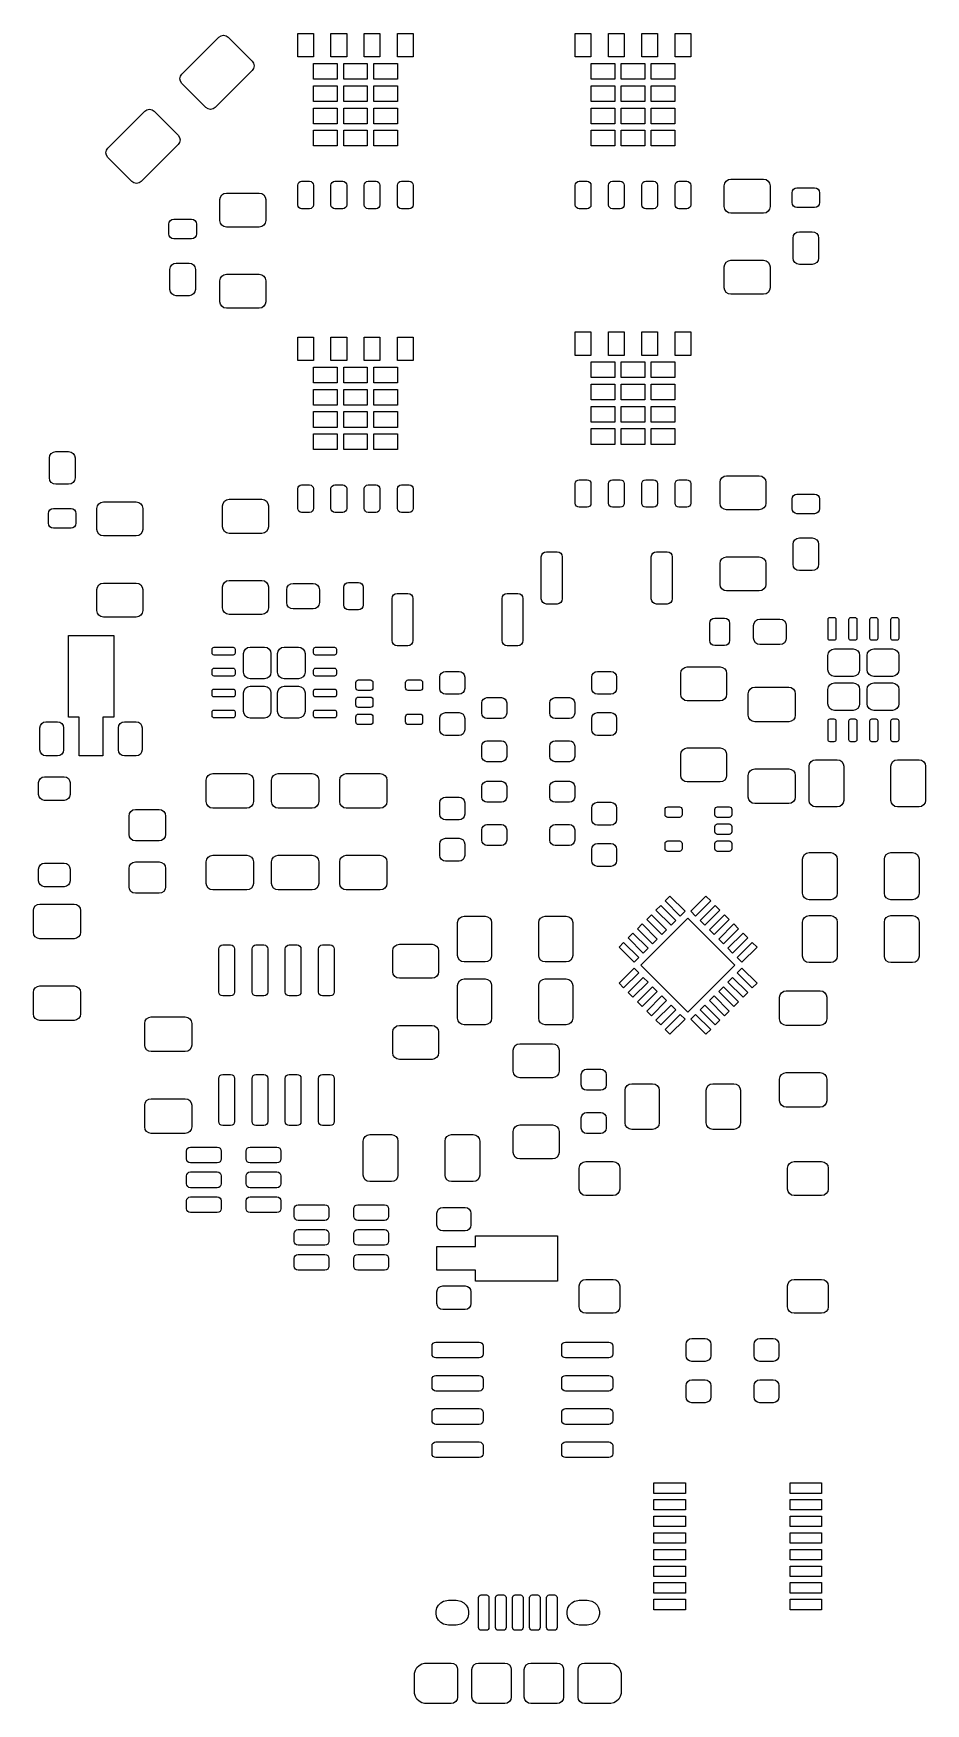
# Model space of a CAD drawing. Extents: x 4.31 to 5.66, y -3.74 to -1.23.
import ezdxf

# ---------------------------------------------------------------- set-up
doc = ezdxf.new("R2010")
doc.units = 0
doc.header["$MEASUREMENT"] = 0
doc.layers.add('BLACK', color=7, linetype='CONTINUOUS')

msp = doc.modelspace()

# ---------------------------------------------------------------- linework, layer by layer
at = {"layer": 'BLACK', "linetype": 'CONTINUOUS'}
for p, q in [((4.7124, -1.2638), (4.7124, -1.2283)), ((4.7124, -1.2283), (4.736, -1.2283)), ((4.736, -1.2283), (4.736, -1.2638)), ((4.7624, -1.2638), (4.7624, -1.2283)), ((4.7624, -1.2283), (4.786, -1.2283)), ((4.786, -1.2283), (4.786, -1.2638)), ((4.8124, -1.2638), (4.8124, -1.2283)), ((4.8124, -1.2283), (4.836, -1.2283)), ((4.836, -1.2283), (4.836, -1.2638)), ((4.8624, -1.2638), (4.8624, -1.2283)), ((4.8624, -1.2283), (4.886, -1.2283)), ((4.886, -1.2283), (4.886, -1.2638)), ((5.1297, -1.2638), (5.1297, -1.2283)), ((5.1297, -1.2283), (5.1533, -1.2283)), ((5.1533, -1.2283), (5.1533, -1.2638)), ((5.1797, -1.2638), (5.1797, -1.2283)), ((5.1797, -1.2283), (5.2033, -1.2283)), ((5.2033, -1.2283), (5.2033, -1.2638)), ((5.2297, -1.2638), (5.2297, -1.2283)), ((5.2297, -1.2283), (5.2533, -1.2283)), ((5.2533, -1.2283), (5.2533, -1.2638)), ((5.2797, -1.2638), (5.2797, -1.2283)), ((5.2797, -1.2283), (5.3033, -1.2283)), ((5.3033, -1.2283), (5.3033, -1.2638)), ((4.5382, -1.2896), (4.5939, -1.2339)), ((4.5939, -1.2339), (4.5971, -1.2318)), ((4.5971, -1.2318), (4.6009, -1.2311)), ((4.6009, -1.2311), (4.6046, -1.2318)), ((4.6046, -1.2318), (4.6078, -1.2339)), ((4.6078, -1.2339), (4.644, -1.2701)), ((4.644, -1.2701), (4.6461, -1.2733)), ((4.6461, -1.2809), (4.644, -1.2841)), ((4.6461, -1.2733), (4.6469, -1.2771)), ((4.6469, -1.2771), (4.6461, -1.2809)), ((4.736, -1.2638), (4.7124, -1.2638)), ((4.7362, -1.2972), (4.7362, -1.2736)), ((4.7362, -1.2736), (4.7717, -1.2736)), ((4.786, -1.2638), (4.7624, -1.2638)), ((4.7717, -1.2736), (4.7717, -1.2972)), ((4.7815, -1.2972), (4.7815, -1.2736)), ((4.7815, -1.2736), (4.8169, -1.2736)), ((4.836, -1.2638), (4.8124, -1.2638)), ((4.8169, -1.2736), (4.8169, -1.2972)), ((4.8268, -1.2972), (4.8268, -1.2736)), ((4.8268, -1.2736), (4.8622, -1.2736)), ((4.8622, -1.2736), (4.8622, -1.2972)), ((4.886, -1.2638), (4.8624, -1.2638)), ((5.1533, -1.2638), (5.1297, -1.2638)), ((5.1535, -1.2972), (5.1535, -1.2736)), ((5.1535, -1.2736), (5.189, -1.2736)), ((5.2033, -1.2638), (5.1797, -1.2638)), ((5.189, -1.2736), (5.189, -1.2972)), ((5.1988, -1.2972), (5.1988, -1.2736)), ((5.1988, -1.2736), (5.2343, -1.2736)), ((5.2533, -1.2638), (5.2297, -1.2638)), ((5.2343, -1.2736), (5.2343, -1.2972)), ((5.2441, -1.2972), (5.2441, -1.2736)), ((5.2441, -1.2736), (5.2795, -1.2736)), ((5.2795, -1.2736), (5.2795, -1.2972)), ((5.3033, -1.2638), (5.2797, -1.2638)), ((4.5353, -1.2966), (4.5361, -1.2928)), ((4.5361, -1.3004), (4.5353, -1.2966)), ((4.5361, -1.2928), (4.5382, -1.2896)), ((4.5382, -1.3035), (4.5361, -1.3004)), ((4.5744, -1.3397), (4.5382, -1.3035)), ((4.644, -1.2841), (4.5883, -1.3397)), ((4.7717, -1.2972), (4.7362, -1.2972)), ((4.8169, -1.2972), (4.7815, -1.2972)), ((4.8622, -1.2972), (4.8268, -1.2972)), ((5.189, -1.2972), (5.1535, -1.2972)), ((5.2343, -1.2972), (5.1988, -1.2972)), ((5.2795, -1.2972), (5.2441, -1.2972)), ((4.7362, -1.3307), (4.7362, -1.3071)), ((4.7362, -1.3071), (4.7717, -1.3071)), ((4.7717, -1.3307), (4.7362, -1.3307)), ((4.7717, -1.3071), (4.7717, -1.3307)), ((4.7815, -1.3307), (4.7815, -1.3071)), ((4.7815, -1.3071), (4.8169, -1.3071)), ((4.8169, -1.3307), (4.7815, -1.3307)), ((4.8169, -1.3071), (4.8169, -1.3307)), ((4.8268, -1.3307), (4.8268, -1.3071)), ((4.8268, -1.3071), (4.8622, -1.3071)), ((4.8622, -1.3307), (4.8268, -1.3307)), ((4.8622, -1.3071), (4.8622, -1.3307)), ((5.1535, -1.3307), (5.1535, -1.3071)), ((5.1535, -1.3071), (5.189, -1.3071)), ((5.189, -1.3307), (5.1535, -1.3307)), ((5.189, -1.3071), (5.189, -1.3307)), ((5.1988, -1.3307), (5.1988, -1.3071)), ((5.1988, -1.3071), (5.2343, -1.3071)), ((5.2343, -1.3307), (5.1988, -1.3307)), ((5.2343, -1.3071), (5.2343, -1.3307)), ((5.2441, -1.3307), (5.2441, -1.3071)), ((5.2441, -1.3071), (5.2795, -1.3071)), ((5.2795, -1.3307), (5.2441, -1.3307)), ((5.2795, -1.3071), (5.2795, -1.3307)), ((4.4269, -1.401), (4.4825, -1.3453)), ((4.4825, -1.3453), (4.4857, -1.3432)), ((4.4857, -1.3432), (4.4895, -1.3424)), ((4.4895, -1.3424), (4.4933, -1.3432)), ((4.4933, -1.3432), (4.4965, -1.3453)), ((4.4965, -1.3453), (4.5326, -1.3815)), ((4.5776, -1.3419), (4.5744, -1.3397)), ((4.5814, -1.3426), (4.5776, -1.3419)), ((4.5851, -1.3419), (4.5814, -1.3426)), ((4.5883, -1.3397), (4.5851, -1.3419)), ((4.7362, -1.3642), (4.7362, -1.3406)), ((4.7362, -1.3406), (4.7717, -1.3406)), ((4.7717, -1.3406), (4.7717, -1.3642)), ((4.7815, -1.3642), (4.7815, -1.3406)), ((4.7815, -1.3406), (4.8169, -1.3406)), ((4.8169, -1.3406), (4.8169, -1.3642)), ((4.8268, -1.3642), (4.8268, -1.3406)), ((4.8268, -1.3406), (4.8622, -1.3406)), ((4.8622, -1.3406), (4.8622, -1.3642)), ((5.1535, -1.3642), (5.1535, -1.3406)), ((5.1535, -1.3406), (5.189, -1.3406)), ((5.189, -1.3406), (5.189, -1.3642)), ((5.1988, -1.3642), (5.1988, -1.3406)), ((5.1988, -1.3406), (5.2343, -1.3406)), ((5.2343, -1.3406), (5.2343, -1.3642)), ((5.2441, -1.3642), (5.2441, -1.3406)), ((5.2441, -1.3406), (5.2795, -1.3406)), ((5.2795, -1.3406), (5.2795, -1.3642)), ((4.5326, -1.3815), (4.5348, -1.3847)), ((4.7717, -1.3642), (4.7362, -1.3642)), ((4.7362, -1.3976), (4.7362, -1.374)), ((4.7362, -1.374), (4.7717, -1.374)), ((4.7717, -1.374), (4.7717, -1.3976)), ((4.8169, -1.3642), (4.7815, -1.3642)), ((4.7815, -1.3976), (4.7815, -1.374)), ((4.7815, -1.374), (4.8169, -1.374)), ((4.8169, -1.374), (4.8169, -1.3976)), ((4.8622, -1.3642), (4.8268, -1.3642)), ((4.8268, -1.3976), (4.8268, -1.374)), ((4.8268, -1.374), (4.8622, -1.374)), ((4.8622, -1.374), (4.8622, -1.3976)), ((5.189, -1.3642), (5.1535, -1.3642)), ((5.1535, -1.3976), (5.1535, -1.374)), ((5.1535, -1.374), (5.189, -1.374)), ((5.189, -1.374), (5.189, -1.3976)), ((5.2343, -1.3642), (5.1988, -1.3642)), ((5.1988, -1.3976), (5.1988, -1.374)), ((5.1988, -1.374), (5.2343, -1.374)), ((5.2343, -1.374), (5.2343, -1.3976)), ((5.2795, -1.3642), (5.2441, -1.3642)), ((5.2441, -1.3976), (5.2441, -1.374)), ((5.2441, -1.374), (5.2795, -1.374)), ((5.2795, -1.374), (5.2795, -1.3976)), ((4.424, -1.4079), (4.4247, -1.4042)), ((4.4247, -1.4042), (4.4269, -1.401)), ((4.5326, -1.3954), (4.477, -1.4511)), ((4.5348, -1.3922), (4.5326, -1.3954)), ((4.5348, -1.3847), (4.5355, -1.3885)), ((4.5355, -1.3885), (4.5348, -1.3922)), ((4.7717, -1.3976), (4.7362, -1.3976)), ((4.8169, -1.3976), (4.7815, -1.3976)), ((4.8622, -1.3976), (4.8268, -1.3976)), ((5.189, -1.3976), (5.1535, -1.3976)), ((5.2343, -1.3976), (5.1988, -1.3976)), ((5.2795, -1.3976), (5.2441, -1.3976)), ((4.4247, -1.4117), (4.424, -1.4079)), ((4.4269, -1.4149), (4.4247, -1.4117)), ((4.4631, -1.4511), (4.4269, -1.4149)), ((4.4662, -1.4532), (4.4631, -1.4511)), ((4.47, -1.454), (4.4662, -1.4532)), ((4.4738, -1.4532), (4.47, -1.454)), ((4.477, -1.4511), (4.4738, -1.4532)), ((4.7124, -1.4567), (4.7129, -1.4544)), ((4.7124, -1.4862), (4.7124, -1.4567)), ((4.7129, -1.4544), (4.7141, -1.4525)), ((4.7141, -1.4525), (4.716, -1.4512)), ((4.716, -1.4512), (4.7183, -1.4508)), ((4.7183, -1.4508), (4.7301, -1.4508)), ((4.7301, -1.4508), (4.7324, -1.4512)), ((4.7324, -1.4512), (4.7343, -1.4525)), ((4.7343, -1.4525), (4.7356, -1.4544)), ((4.7356, -1.4544), (4.736, -1.4567)), ((4.736, -1.4567), (4.736, -1.4862)), ((4.7624, -1.4567), (4.7629, -1.4544)), ((4.7624, -1.4862), (4.7624, -1.4567)), ((4.7629, -1.4544), (4.7641, -1.4525)), ((4.7641, -1.4525), (4.766, -1.4512)), ((4.766, -1.4512), (4.7683, -1.4508)), ((4.7683, -1.4508), (4.7801, -1.4508)), ((4.7801, -1.4508), (4.7824, -1.4512)), ((4.7824, -1.4512), (4.7843, -1.4525)), ((4.7843, -1.4525), (4.7856, -1.4544)), ((4.7856, -1.4544), (4.786, -1.4567)), ((4.786, -1.4567), (4.786, -1.4862)), ((4.8124, -1.4567), (4.8129, -1.4544)), ((4.8124, -1.4862), (4.8124, -1.4567)), ((4.8129, -1.4544), (4.8141, -1.4525)), ((4.8141, -1.4525), (4.816, -1.4512)), ((4.816, -1.4512), (4.8183, -1.4508)), ((4.8183, -1.4508), (4.8301, -1.4508)), ((4.8301, -1.4508), (4.8324, -1.4512)), ((4.8324, -1.4512), (4.8343, -1.4525)), ((4.8343, -1.4525), (4.8356, -1.4544)), ((4.8356, -1.4544), (4.836, -1.4567)), ((4.836, -1.4567), (4.836, -1.4862)), ((4.8624, -1.4567), (4.8629, -1.4544)), ((4.8624, -1.4862), (4.8624, -1.4567)), ((4.8629, -1.4544), (4.8641, -1.4525)), ((4.8641, -1.4525), (4.866, -1.4512)), ((4.866, -1.4512), (4.8683, -1.4508)), ((4.8683, -1.4508), (4.8801, -1.4508)), ((4.8801, -1.4508), (4.8824, -1.4512)), ((4.8824, -1.4512), (4.8843, -1.4525)), ((4.8843, -1.4525), (4.8856, -1.4544)), ((4.8856, -1.4544), (4.886, -1.4567)), ((4.886, -1.4567), (4.886, -1.4862)), ((5.1297, -1.4567), (5.1302, -1.4544)), ((5.1297, -1.4862), (5.1297, -1.4567)), ((5.1302, -1.4544), (5.1315, -1.4525)), ((5.1315, -1.4525), (5.1334, -1.4512)), ((5.1334, -1.4512), (5.1356, -1.4508)), ((5.1356, -1.4508), (5.1474, -1.4508)), ((5.1474, -1.4508), (5.1497, -1.4512)), ((5.1497, -1.4512), (5.1516, -1.4525)), ((5.1516, -1.4525), (5.1529, -1.4544)), ((5.1529, -1.4544), (5.1533, -1.4567)), ((5.1533, -1.4567), (5.1533, -1.4862)), ((5.1797, -1.4567), (5.1802, -1.4544)), ((5.1797, -1.4862), (5.1797, -1.4567)), ((5.1802, -1.4544), (5.1815, -1.4525)), ((5.1815, -1.4525), (5.1834, -1.4512)), ((5.1834, -1.4512), (5.1856, -1.4508)), ((5.1856, -1.4508), (5.1974, -1.4508)), ((5.1974, -1.4508), (5.1997, -1.4512)), ((5.1997, -1.4512), (5.2016, -1.4525)), ((5.2016, -1.4525), (5.2029, -1.4544)), ((5.2029, -1.4544), (5.2033, -1.4567)), ((5.2033, -1.4567), (5.2033, -1.4862)), ((5.2297, -1.4567), (5.2302, -1.4544)), ((5.2297, -1.4862), (5.2297, -1.4567)), ((5.2302, -1.4544), (5.2315, -1.4525)), ((5.2315, -1.4525), (5.2334, -1.4512)), ((5.2334, -1.4512), (5.2356, -1.4508)), ((5.2356, -1.4508), (5.2474, -1.4508)), ((5.2474, -1.4508), (5.2497, -1.4512)), ((5.2497, -1.4512), (5.2516, -1.4525)), ((5.2516, -1.4525), (5.2529, -1.4544)), ((5.2529, -1.4544), (5.2533, -1.4567)), ((5.2533, -1.4567), (5.2533, -1.4862)), ((5.2797, -1.4567), (5.2802, -1.4544)), ((5.2797, -1.4862), (5.2797, -1.4567)), ((5.2802, -1.4544), (5.2815, -1.4525)), ((5.2815, -1.4525), (5.2834, -1.4512)), ((5.2834, -1.4512), (5.2856, -1.4508)), ((5.2856, -1.4508), (5.2974, -1.4508)), ((5.2974, -1.4508), (5.2997, -1.4512)), ((5.2997, -1.4512), (5.3016, -1.4525)), ((5.3016, -1.4525), (5.3029, -1.4544)), ((5.3029, -1.4544), (5.3033, -1.4567)), ((5.3033, -1.4567), (5.3033, -1.4862)), ((5.3538, -1.4574), (5.3546, -1.4536)), ((5.3546, -1.4536), (5.3567, -1.4504)), ((5.3567, -1.4504), (5.3599, -1.4483)), ((5.3599, -1.4483), (5.3637, -1.4475)), ((5.3637, -1.4475), (5.4129, -1.4475)), ((5.4129, -1.4475), (5.4167, -1.4483)), ((5.4167, -1.4483), (5.4199, -1.4504)), ((5.4199, -1.4504), (5.422, -1.4536)), ((5.422, -1.4536), (5.4227, -1.4574)), ((4.5955, -1.4783), (4.5962, -1.4746)), ((4.5955, -1.5098), (4.5955, -1.4783)), ((4.5962, -1.4746), (4.5984, -1.4714)), ((4.5984, -1.4714), (4.6015, -1.4693)), ((4.6015, -1.4693), (4.6053, -1.4685)), ((4.6053, -1.4685), (4.6545, -1.4685)), ((4.6545, -1.4685), (4.6583, -1.4693)), ((4.6583, -1.4693), (4.6615, -1.4714)), ((4.6615, -1.4714), (4.6636, -1.4746)), ((4.6636, -1.4746), (4.6644, -1.4783)), ((4.6644, -1.4783), (4.6644, -1.5098)), ((5.3538, -1.4889), (5.3538, -1.4574)), ((5.4227, -1.4574), (5.4227, -1.4889)), ((5.4557, -1.468), (5.4563, -1.4652)), ((5.4557, -1.4828), (5.4557, -1.468)), ((5.4563, -1.4652), (5.4579, -1.4628)), ((5.4579, -1.4628), (5.4603, -1.4612)), ((5.4603, -1.4612), (5.4631, -1.4606)), ((5.4631, -1.4606), (5.4897, -1.4606)), ((5.4897, -1.4606), (5.4925, -1.4612)), ((5.4925, -1.4612), (5.4949, -1.4628)), ((5.4949, -1.4628), (5.4965, -1.4652)), ((5.4965, -1.4652), (5.497, -1.468)), ((5.497, -1.468), (5.497, -1.4828)), ((4.7129, -1.4885), (4.7124, -1.4862)), ((4.7141, -1.4904), (4.7129, -1.4885)), ((4.716, -1.4917), (4.7141, -1.4904)), ((4.7183, -1.4921), (4.716, -1.4917)), ((4.7301, -1.4921), (4.7183, -1.4921)), ((4.7324, -1.4917), (4.7301, -1.4921)), ((4.7343, -1.4904), (4.7324, -1.4917)), ((4.7356, -1.4885), (4.7343, -1.4904)), ((4.736, -1.4862), (4.7356, -1.4885)), ((4.7629, -1.4885), (4.7624, -1.4862)), ((4.7641, -1.4904), (4.7629, -1.4885)), ((4.766, -1.4917), (4.7641, -1.4904)), ((4.7683, -1.4921), (4.766, -1.4917)), ((4.7801, -1.4921), (4.7683, -1.4921)), ((4.7824, -1.4917), (4.7801, -1.4921)), ((4.7843, -1.4904), (4.7824, -1.4917)), ((4.7856, -1.4885), (4.7843, -1.4904)), ((4.786, -1.4862), (4.7856, -1.4885)), ((4.8129, -1.4885), (4.8124, -1.4862)), ((4.8141, -1.4904), (4.8129, -1.4885)), ((4.816, -1.4917), (4.8141, -1.4904)), ((4.8183, -1.4921), (4.816, -1.4917)), ((4.8301, -1.4921), (4.8183, -1.4921)), ((4.8324, -1.4917), (4.8301, -1.4921)), ((4.8343, -1.4904), (4.8324, -1.4917)), ((4.8356, -1.4885), (4.8343, -1.4904)), ((4.836, -1.4862), (4.8356, -1.4885)), ((4.8629, -1.4885), (4.8624, -1.4862)), ((4.8641, -1.4904), (4.8629, -1.4885)), ((4.866, -1.4917), (4.8641, -1.4904)), ((4.8683, -1.4921), (4.866, -1.4917)), ((4.8801, -1.4921), (4.8683, -1.4921)), ((4.8824, -1.4917), (4.8801, -1.4921)), ((4.8843, -1.4904), (4.8824, -1.4917)), ((4.8856, -1.4885), (4.8843, -1.4904)), ((4.886, -1.4862), (4.8856, -1.4885)), ((5.1302, -1.4885), (5.1297, -1.4862)), ((5.1315, -1.4904), (5.1302, -1.4885)), ((5.1334, -1.4917), (5.1315, -1.4904)), ((5.1356, -1.4921), (5.1334, -1.4917)), ((5.1474, -1.4921), (5.1356, -1.4921)), ((5.1497, -1.4917), (5.1474, -1.4921)), ((5.1516, -1.4904), (5.1497, -1.4917)), ((5.1529, -1.4885), (5.1516, -1.4904)), ((5.1533, -1.4862), (5.1529, -1.4885)), ((5.1802, -1.4885), (5.1797, -1.4862)), ((5.1815, -1.4904), (5.1802, -1.4885)), ((5.1834, -1.4917), (5.1815, -1.4904)), ((5.1856, -1.4921), (5.1834, -1.4917)), ((5.1974, -1.4921), (5.1856, -1.4921)), ((5.1997, -1.4917), (5.1974, -1.4921)), ((5.2016, -1.4904), (5.1997, -1.4917)), ((5.2029, -1.4885), (5.2016, -1.4904)), ((5.2033, -1.4862), (5.2029, -1.4885)), ((5.2302, -1.4885), (5.2297, -1.4862)), ((5.2315, -1.4904), (5.2302, -1.4885)), ((5.2334, -1.4917), (5.2315, -1.4904)), ((5.2356, -1.4921), (5.2334, -1.4917)), ((5.2474, -1.4921), (5.2356, -1.4921)), ((5.2497, -1.4917), (5.2474, -1.4921)), ((5.2516, -1.4904), (5.2497, -1.4917)), ((5.2529, -1.4885), (5.2516, -1.4904)), ((5.2533, -1.4862), (5.2529, -1.4885)), ((5.2802, -1.4885), (5.2797, -1.4862)), ((5.2815, -1.4904), (5.2802, -1.4885)), ((5.2834, -1.4917), (5.2815, -1.4904)), ((5.2856, -1.4921), (5.2834, -1.4917)), ((5.2974, -1.4921), (5.2856, -1.4921)), ((5.2997, -1.4917), (5.2974, -1.4921)), ((5.3016, -1.4904), (5.2997, -1.4917)), ((5.3029, -1.4885), (5.3016, -1.4904)), ((5.3033, -1.4862), (5.3029, -1.4885)), ((5.3546, -1.4926), (5.3538, -1.4889)), ((5.3567, -1.4958), (5.3546, -1.4926)), ((5.3599, -1.498), (5.3567, -1.4958)), ((5.3637, -1.4987), (5.3599, -1.498)), ((5.4129, -1.4987), (5.3637, -1.4987)), ((5.4167, -1.498), (5.4129, -1.4987)), ((5.4199, -1.4958), (5.4167, -1.498)), ((5.422, -1.4926), (5.4199, -1.4958)), ((5.4227, -1.4889), (5.422, -1.4926)), ((5.4563, -1.4856), (5.4557, -1.4828)), ((5.4579, -1.488), (5.4563, -1.4856)), ((5.4603, -1.4896), (5.4579, -1.488)), ((5.4631, -1.4902), (5.4603, -1.4896)), ((5.4897, -1.4902), (5.4631, -1.4902)), ((5.4925, -1.4896), (5.4897, -1.4902)), ((5.4949, -1.488), (5.4925, -1.4896)), ((5.4965, -1.4856), (5.4949, -1.488)), ((5.497, -1.4828), (5.4965, -1.4856)), ((4.5187, -1.5153), (4.5193, -1.5124)), ((4.5187, -1.53), (4.5187, -1.5153)), ((4.5193, -1.5328), (4.5187, -1.53)), ((4.5193, -1.5124), (4.5209, -1.51)), ((4.5209, -1.51), (4.5233, -1.5084)), ((4.5233, -1.5084), (4.5261, -1.5079)), ((4.5261, -1.5079), (4.5527, -1.5079)), ((4.5527, -1.5079), (4.5555, -1.5084)), ((4.5555, -1.5084), (4.5579, -1.51)), ((4.5579, -1.51), (4.5595, -1.5124)), ((4.5595, -1.5124), (4.56, -1.5153)), ((4.56, -1.53), (4.5595, -1.5328)), ((4.56, -1.5153), (4.56, -1.53)), ((4.5962, -1.5136), (4.5955, -1.5098)), ((4.5984, -1.5168), (4.5962, -1.5136)), ((4.6015, -1.5189), (4.5984, -1.5168)), ((4.6053, -1.5197), (4.6015, -1.5189)), ((4.6545, -1.5197), (4.6053, -1.5197)), ((4.6583, -1.5189), (4.6545, -1.5197)), ((4.6615, -1.5168), (4.6583, -1.5189)), ((4.6636, -1.5136), (4.6615, -1.5168)), ((4.6644, -1.5098), (4.6636, -1.5136)), ((5.4579, -1.5325), (5.46, -1.5294)), ((5.46, -1.5294), (5.4631, -1.5273)), ((5.4631, -1.5273), (5.4668, -1.5266)), ((5.4668, -1.5266), (5.486, -1.5266)), ((5.486, -1.5266), (5.4896, -1.5273)), ((5.4896, -1.5273), (5.4928, -1.5294)), ((5.4928, -1.5294), (5.4948, -1.5325)), ((4.5209, -1.5352), (4.5193, -1.5328)), ((4.5233, -1.5368), (4.5209, -1.5352)), ((4.5261, -1.5374), (4.5233, -1.5368)), ((4.5527, -1.5374), (4.5261, -1.5374)), ((4.5555, -1.5368), (4.5527, -1.5374)), ((4.5579, -1.5352), (4.5555, -1.5368)), ((4.5595, -1.5328), (4.5579, -1.5352)), ((5.4572, -1.5362), (5.4579, -1.5325)), ((5.4572, -1.5662), (5.4572, -1.5362)), ((5.4948, -1.5325), (5.4956, -1.5362)), ((5.4956, -1.5362), (5.4956, -1.5662)), ((4.5202, -1.5834), (4.5209, -1.5797)), ((4.5209, -1.5797), (4.523, -1.5766)), ((4.523, -1.5766), (4.5261, -1.5745)), ((4.5261, -1.5745), (4.5298, -1.5738)), ((4.5298, -1.5738), (4.549, -1.5738)), ((4.549, -1.5738), (4.5526, -1.5745)), ((4.5526, -1.5745), (4.5558, -1.5766)), ((4.5558, -1.5766), (4.5578, -1.5797)), ((4.5578, -1.5797), (4.5586, -1.5834)), ((5.3538, -1.5794), (5.3546, -1.5757)), ((5.3538, -1.6109), (5.3538, -1.5794)), ((5.3546, -1.5757), (5.3567, -1.5725)), ((5.3567, -1.5725), (5.3599, -1.5703)), ((5.3599, -1.5703), (5.3637, -1.5696)), ((5.3637, -1.5696), (5.4129, -1.5696)), ((5.4129, -1.5696), (5.4167, -1.5703)), ((5.4167, -1.5703), (5.4199, -1.5725)), ((5.4199, -1.5725), (5.422, -1.5757)), ((5.422, -1.5757), (5.4227, -1.5794)), ((5.4227, -1.5794), (5.4227, -1.6109)), ((5.4579, -1.5699), (5.4572, -1.5662)), ((5.46, -1.573), (5.4579, -1.5699)), ((5.4631, -1.5751), (5.46, -1.573)), ((5.4668, -1.5758), (5.4631, -1.5751)), ((5.486, -1.5758), (5.4668, -1.5758)), ((5.4896, -1.5751), (5.486, -1.5758)), ((5.4928, -1.573), (5.4896, -1.5751)), ((5.4948, -1.5699), (5.4928, -1.573)), ((5.4956, -1.5662), (5.4948, -1.5699)), ((4.5202, -1.6134), (4.5202, -1.5834)), ((4.5586, -1.5834), (4.5586, -1.6134)), ((4.5955, -1.6004), (4.5962, -1.5966)), ((4.5955, -1.6319), (4.5955, -1.6004)), ((4.5962, -1.5966), (4.5984, -1.5934)), ((4.5984, -1.5934), (4.6015, -1.5913)), ((4.6015, -1.5913), (4.6053, -1.5906)), ((4.6053, -1.5906), (4.6545, -1.5906)), ((4.6545, -1.5906), (4.6583, -1.5913)), ((4.6583, -1.5913), (4.6615, -1.5934)), ((4.6615, -1.5934), (4.6636, -1.5966)), ((4.6636, -1.5966), (4.6644, -1.6004)), ((4.6644, -1.6004), (4.6644, -1.6319)), ((4.5209, -1.6171), (4.5202, -1.6134)), ((4.523, -1.6202), (4.5209, -1.6171)), ((4.5261, -1.6223), (4.523, -1.6202)), ((4.5298, -1.623), (4.5261, -1.6223)), ((4.549, -1.623), (4.5298, -1.623)), ((4.5526, -1.6223), (4.549, -1.623)), ((4.5558, -1.6202), (4.5526, -1.6223)), ((4.5578, -1.6171), (4.5558, -1.6202)), ((4.5586, -1.6134), (4.5578, -1.6171)), ((4.5962, -1.6357), (4.5955, -1.6319)), ((4.6644, -1.6319), (4.6636, -1.6357)), ((5.3546, -1.6147), (5.3538, -1.6109)), ((5.3567, -1.6179), (5.3546, -1.6147)), ((5.3599, -1.62), (5.3567, -1.6179)), ((5.3637, -1.6208), (5.3599, -1.62)), ((5.4129, -1.6208), (5.3637, -1.6208)), ((5.4167, -1.62), (5.4129, -1.6208)), ((5.4199, -1.6179), (5.4167, -1.62)), ((5.422, -1.6147), (5.4199, -1.6179)), ((5.4227, -1.6109), (5.422, -1.6147)), ((4.5984, -1.6388), (4.5962, -1.6357)), ((4.6015, -1.641), (4.5984, -1.6388)), ((4.6053, -1.6417), (4.6015, -1.641)), ((4.6545, -1.6417), (4.6053, -1.6417)), ((4.6583, -1.641), (4.6545, -1.6417)), ((4.6615, -1.6388), (4.6583, -1.641)), ((4.6636, -1.6357), (4.6615, -1.6388)), ((5.1297, -1.7126), (5.1297, -1.6772)), ((5.1297, -1.6772), (5.1533, -1.6772)), ((5.1533, -1.6772), (5.1533, -1.7126)), ((5.1797, -1.7126), (5.1797, -1.6772)), ((5.1797, -1.6772), (5.2033, -1.6772)), ((5.2033, -1.6772), (5.2033, -1.7126)), ((5.2297, -1.7126), (5.2297, -1.6772)), ((5.2297, -1.6772), (5.2533, -1.6772)), ((5.2533, -1.6772), (5.2533, -1.7126)), ((5.2797, -1.7126), (5.2797, -1.6772)), ((5.2797, -1.6772), (5.3033, -1.6772)), ((5.3033, -1.6772), (5.3033, -1.7126)), ((4.7124, -1.7205), (4.7124, -1.685)), ((4.7124, -1.685), (4.736, -1.685)), ((4.736, -1.685), (4.736, -1.7205)), ((4.7624, -1.7205), (4.7624, -1.685)), ((4.7624, -1.685), (4.786, -1.685)), ((4.786, -1.685), (4.786, -1.7205)), ((4.8124, -1.7205), (4.8124, -1.685)), ((4.8124, -1.685), (4.836, -1.685)), ((4.836, -1.685), (4.836, -1.7205)), ((4.8624, -1.7205), (4.8624, -1.685)), ((4.8624, -1.685), (4.886, -1.685)), ((4.886, -1.685), (4.886, -1.7205)), ((4.736, -1.7205), (4.7124, -1.7205)), ((4.7362, -1.7539), (4.7362, -1.7303)), ((4.7362, -1.7303), (4.7717, -1.7303)), ((4.786, -1.7205), (4.7624, -1.7205)), ((4.7717, -1.7303), (4.7717, -1.7539)), ((4.7815, -1.7539), (4.7815, -1.7303)), ((4.7815, -1.7303), (4.8169, -1.7303)), ((4.836, -1.7205), (4.8124, -1.7205)), ((4.8169, -1.7303), (4.8169, -1.7539)), ((4.8268, -1.7539), (4.8268, -1.7303)), ((4.8268, -1.7303), (4.8622, -1.7303)), ((4.8622, -1.7303), (4.8622, -1.7539)), ((4.886, -1.7205), (4.8624, -1.7205)), ((5.1533, -1.7126), (5.1297, -1.7126)), ((5.1535, -1.7461), (5.1535, -1.7224)), ((5.1535, -1.7224), (5.189, -1.7224)), ((5.2033, -1.7126), (5.1797, -1.7126)), ((5.189, -1.7224), (5.189, -1.7461)), ((5.1988, -1.7461), (5.1988, -1.7224)), ((5.1988, -1.7224), (5.2343, -1.7224)), ((5.2533, -1.7126), (5.2297, -1.7126)), ((5.2343, -1.7224), (5.2343, -1.7461)), ((5.2441, -1.7461), (5.2441, -1.7224)), ((5.2441, -1.7224), (5.2795, -1.7224)), ((5.2795, -1.7224), (5.2795, -1.7461)), ((5.3033, -1.7126), (5.2797, -1.7126)), ((4.7717, -1.7539), (4.7362, -1.7539)), ((4.8169, -1.7539), (4.7815, -1.7539)), ((4.8622, -1.7539), (4.8268, -1.7539)), ((5.189, -1.7461), (5.1535, -1.7461)), ((5.1535, -1.7795), (5.1535, -1.7559)), ((5.1535, -1.7559), (5.189, -1.7559)), ((5.189, -1.7559), (5.189, -1.7795)), ((5.2343, -1.7461), (5.1988, -1.7461)), ((5.1988, -1.7795), (5.1988, -1.7559)), ((5.1988, -1.7559), (5.2343, -1.7559)), ((5.2343, -1.7559), (5.2343, -1.7795)), ((5.2795, -1.7461), (5.2441, -1.7461)), ((5.2441, -1.7795), (5.2441, -1.7559)), ((5.2441, -1.7559), (5.2795, -1.7559)), ((5.2795, -1.7559), (5.2795, -1.7795)), ((4.7362, -1.7874), (4.7362, -1.7638)), ((4.7362, -1.7638), (4.7717, -1.7638)), ((4.7717, -1.7638), (4.7717, -1.7874)), ((4.7815, -1.7874), (4.7815, -1.7638)), ((4.7815, -1.7638), (4.8169, -1.7638)), ((4.8169, -1.7638), (4.8169, -1.7874)), ((4.8268, -1.7874), (4.8268, -1.7638)), ((4.8268, -1.7638), (4.8622, -1.7638)), ((4.8622, -1.7638), (4.8622, -1.7874)), ((5.189, -1.7795), (5.1535, -1.7795)), ((5.2343, -1.7795), (5.1988, -1.7795)), ((5.2795, -1.7795), (5.2441, -1.7795)), ((4.7717, -1.7874), (4.7362, -1.7874)), ((4.7362, -1.8209), (4.7362, -1.7972)), ((4.7362, -1.7972), (4.7717, -1.7972)), ((4.7717, -1.7972), (4.7717, -1.8209)), ((4.8169, -1.7874), (4.7815, -1.7874)), ((4.7815, -1.8209), (4.7815, -1.7972)), ((4.7815, -1.7972), (4.8169, -1.7972)), ((4.8169, -1.7972), (4.8169, -1.8209)), ((4.8622, -1.7874), (4.8268, -1.7874)), ((4.8268, -1.8209), (4.8268, -1.7972)), ((4.8268, -1.7972), (4.8622, -1.7972)), ((4.8622, -1.7972), (4.8622, -1.8209)), ((5.1535, -1.813), (5.1535, -1.7894)), ((5.1535, -1.7894), (5.189, -1.7894)), ((5.189, -1.7894), (5.189, -1.813)), ((5.1988, -1.813), (5.1988, -1.7894)), ((5.1988, -1.7894), (5.2343, -1.7894)), ((5.2343, -1.7894), (5.2343, -1.813)), ((5.2441, -1.813), (5.2441, -1.7894)), ((5.2441, -1.7894), (5.2795, -1.7894)), ((5.2795, -1.7894), (5.2795, -1.813)), ((4.7717, -1.8209), (4.7362, -1.8209)), ((4.7362, -1.8543), (4.7362, -1.8307)), ((4.7362, -1.8307), (4.7717, -1.8307)), ((4.7717, -1.8307), (4.7717, -1.8543)), ((4.8169, -1.8209), (4.7815, -1.8209)), ((4.7815, -1.8543), (4.7815, -1.8307)), ((4.7815, -1.8307), (4.8169, -1.8307)), ((4.8169, -1.8307), (4.8169, -1.8543)), ((4.8622, -1.8209), (4.8268, -1.8209)), ((4.8268, -1.8543), (4.8268, -1.8307)), ((4.8268, -1.8307), (4.8622, -1.8307)), ((4.8622, -1.8307), (4.8622, -1.8543)), ((5.189, -1.813), (5.1535, -1.813)), ((5.1535, -1.8465), (5.1535, -1.8228)), ((5.1535, -1.8228), (5.189, -1.8228)), ((5.189, -1.8228), (5.189, -1.8465)), ((5.2343, -1.813), (5.1988, -1.813)), ((5.1988, -1.8465), (5.1988, -1.8228)), ((5.1988, -1.8228), (5.2343, -1.8228)), ((5.2343, -1.8228), (5.2343, -1.8465)), ((5.2795, -1.813), (5.2441, -1.813)), ((5.2441, -1.8465), (5.2441, -1.8228)), ((5.2441, -1.8228), (5.2795, -1.8228)), ((5.2795, -1.8228), (5.2795, -1.8465)), ((4.3419, -1.8601), (4.345, -1.858)), ((4.345, -1.858), (4.3487, -1.8573)), ((4.3487, -1.8573), (4.3679, -1.8573)), ((4.3679, -1.8573), (4.3715, -1.858)), ((4.3715, -1.858), (4.3746, -1.8601)), ((4.7717, -1.8543), (4.7362, -1.8543)), ((4.8169, -1.8543), (4.7815, -1.8543)), ((4.8622, -1.8543), (4.8268, -1.8543)), ((5.189, -1.8465), (5.1535, -1.8465)), ((5.2343, -1.8465), (5.1988, -1.8465)), ((5.2795, -1.8465), (5.2441, -1.8465)), ((4.3391, -1.8669), (4.3398, -1.8632)), ((4.3391, -1.8969), (4.3391, -1.8669)), ((4.3398, -1.8632), (4.3419, -1.8601)), ((4.3746, -1.8601), (4.3767, -1.8632)), ((4.3767, -1.8632), (4.3775, -1.8669)), ((4.3775, -1.8669), (4.3775, -1.8969)), ((4.3398, -1.9006), (4.3391, -1.8969)), ((4.3419, -1.9037), (4.3398, -1.9006)), ((4.345, -1.9058), (4.3419, -1.9037)), ((4.3487, -1.9065), (4.345, -1.9058)), ((4.3679, -1.9065), (4.3487, -1.9065)), ((4.3715, -1.9058), (4.3679, -1.9065)), ((4.3746, -1.9037), (4.3715, -1.9058)), ((4.3767, -1.9006), (4.3746, -1.9037)), ((4.3775, -1.8969), (4.3767, -1.9006)), ((4.7129, -1.9111), (4.7141, -1.9092)), ((4.7141, -1.9092), (4.716, -1.9079)), ((4.716, -1.9079), (4.7183, -1.9075)), ((4.7183, -1.9075), (4.7301, -1.9075)), ((4.7301, -1.9075), (4.7324, -1.9079)), ((4.7324, -1.9079), (4.7343, -1.9092)), ((4.7343, -1.9092), (4.7356, -1.9111)), ((4.7629, -1.9111), (4.7641, -1.9092)), ((4.7641, -1.9092), (4.766, -1.9079)), ((4.766, -1.9079), (4.7683, -1.9075)), ((4.7683, -1.9075), (4.7801, -1.9075)), ((4.7801, -1.9075), (4.7824, -1.9079)), ((4.7824, -1.9079), (4.7843, -1.9092)), ((4.7843, -1.9092), (4.7856, -1.9111)), ((4.8129, -1.9111), (4.8141, -1.9092)), ((4.8141, -1.9092), (4.816, -1.9079)), ((4.816, -1.9079), (4.8183, -1.9075)), ((4.8183, -1.9075), (4.8301, -1.9075)), ((4.8301, -1.9075), (4.8324, -1.9079)), ((4.8324, -1.9079), (4.8343, -1.9092)), ((4.8343, -1.9092), (4.8356, -1.9111)), ((4.8629, -1.9111), (4.8641, -1.9092)), ((4.8641, -1.9092), (4.866, -1.9079)), ((4.866, -1.9079), (4.8683, -1.9075)), ((4.8683, -1.9075), (4.8801, -1.9075)), ((4.8801, -1.9075), (4.8824, -1.9079)), ((4.8824, -1.9079), (4.8843, -1.9092)), ((4.8843, -1.9092), (4.8856, -1.9111)), ((5.1297, -1.9055), (5.1302, -1.9033)), ((5.1297, -1.935), (5.1297, -1.9055)), ((5.1302, -1.9033), (5.1315, -1.9013)), ((5.1315, -1.9013), (5.1334, -1.9001)), ((5.1334, -1.9001), (5.1356, -1.8996)), ((5.1356, -1.8996), (5.1474, -1.8996)), ((5.1474, -1.8996), (5.1497, -1.9001)), ((5.1497, -1.9001), (5.1516, -1.9013)), ((5.1516, -1.9013), (5.1529, -1.9033)), ((5.1529, -1.9033), (5.1533, -1.9055)), ((5.1533, -1.9055), (5.1533, -1.935)), ((5.1797, -1.9055), (5.1802, -1.9033)), ((5.1797, -1.935), (5.1797, -1.9055)), ((5.1802, -1.9033), (5.1815, -1.9013)), ((5.1815, -1.9013), (5.1834, -1.9001)), ((5.1834, -1.9001), (5.1856, -1.8996)), ((5.1856, -1.8996), (5.1974, -1.8996)), ((5.1974, -1.8996), (5.1997, -1.9001)), ((5.1997, -1.9001), (5.2016, -1.9013)), ((5.2016, -1.9013), (5.2029, -1.9033)), ((5.2029, -1.9033), (5.2033, -1.9055)), ((5.2033, -1.9055), (5.2033, -1.935)), ((5.2297, -1.9055), (5.2302, -1.9033)), ((5.2297, -1.935), (5.2297, -1.9055)), ((5.2302, -1.9033), (5.2315, -1.9013)), ((5.2315, -1.9013), (5.2334, -1.9001)), ((5.2334, -1.9001), (5.2356, -1.8996)), ((5.2356, -1.8996), (5.2474, -1.8996)), ((5.2474, -1.8996), (5.2497, -1.9001)), ((5.2497, -1.9001), (5.2516, -1.9013)), ((5.2516, -1.9013), (5.2529, -1.9033)), ((5.2529, -1.9033), (5.2533, -1.9055)), ((5.2533, -1.9055), (5.2533, -1.935)), ((5.2797, -1.9055), (5.2802, -1.9033)), ((5.2797, -1.935), (5.2797, -1.9055)), ((5.2802, -1.9033), (5.2815, -1.9013)), ((5.2815, -1.9013), (5.2834, -1.9001)), ((5.2834, -1.9001), (5.2856, -1.8996)), ((5.2856, -1.8996), (5.2974, -1.8996)), ((5.2974, -1.8996), (5.2997, -1.9001)), ((5.2997, -1.9001), (5.3016, -1.9013)), ((5.3016, -1.9013), (5.3029, -1.9033)), ((5.3029, -1.9033), (5.3033, -1.9055)), ((5.3033, -1.9055), (5.3033, -1.935)), ((5.3474, -1.9035), (5.3482, -1.8998)), ((5.3474, -1.935), (5.3474, -1.9035)), ((5.3482, -1.8998), (5.3503, -1.8966)), ((5.3503, -1.8966), (5.3535, -1.8944)), ((5.3535, -1.8944), (5.3573, -1.8937)), ((5.3573, -1.8937), (5.4065, -1.8937)), ((5.4065, -1.8937), (5.4103, -1.8944)), ((5.4103, -1.8944), (5.4135, -1.8966)), ((5.4135, -1.8966), (5.4156, -1.8998)), ((5.4156, -1.8998), (5.4163, -1.9035)), ((5.4163, -1.9035), (5.4163, -1.935)), ((4.4133, -1.936), (4.4165, -1.9338)), ((4.4165, -1.9338), (4.4203, -1.9331)), ((4.4203, -1.9331), (4.4695, -1.9331)), ((4.4695, -1.9331), (4.4733, -1.9338)), ((4.4733, -1.9338), (4.4764, -1.936)), ((4.6002, -1.9352), (4.6023, -1.932)), ((4.6023, -1.932), (4.6055, -1.9299)), ((4.6055, -1.9299), (4.6093, -1.9291)), ((4.6093, -1.9291), (4.6585, -1.9291)), ((4.6585, -1.9291), (4.6622, -1.9299)), ((4.6622, -1.9299), (4.6654, -1.932)), ((4.6654, -1.932), (4.6676, -1.9352)), ((4.7124, -1.9134), (4.7129, -1.9111)), ((4.7124, -1.9429), (4.7124, -1.9134)), ((4.7356, -1.9111), (4.736, -1.9134)), ((4.736, -1.9134), (4.736, -1.9429)), ((4.7624, -1.9134), (4.7629, -1.9111)), ((4.7624, -1.9429), (4.7624, -1.9134)), ((4.7856, -1.9111), (4.786, -1.9134)), ((4.786, -1.9134), (4.786, -1.9429)), ((4.8124, -1.9134), (4.8129, -1.9111)), ((4.8124, -1.9429), (4.8124, -1.9134)), ((4.8356, -1.9111), (4.836, -1.9134)), ((4.836, -1.9134), (4.836, -1.9429)), ((4.8624, -1.9134), (4.8629, -1.9111)), ((4.8624, -1.9429), (4.8624, -1.9134)), ((4.8856, -1.9111), (4.886, -1.9134)), ((4.886, -1.9134), (4.886, -1.9429)), ((5.4557, -1.9286), (5.4563, -1.9258)), ((5.4557, -1.9434), (5.4557, -1.9286)), ((5.4563, -1.9258), (5.4579, -1.9234)), ((5.4579, -1.9234), (5.4603, -1.9218)), ((5.4603, -1.9218), (5.4631, -1.9213)), ((5.4631, -1.9213), (5.4897, -1.9213)), ((5.4897, -1.9213), (5.4925, -1.9218)), ((5.4925, -1.9218), (5.4949, -1.9234)), ((5.4949, -1.9234), (5.4965, -1.9258)), ((5.4965, -1.9258), (5.497, -1.9286)), ((5.497, -1.9286), (5.497, -1.9434)), ((4.3376, -1.9503), (4.3382, -1.9475)), ((4.3376, -1.9651), (4.3376, -1.9503)), ((4.3382, -1.9475), (4.3398, -1.9451)), ((4.3398, -1.9451), (4.3422, -1.9435)), ((4.3422, -1.9435), (4.345, -1.9429)), ((4.345, -1.9429), (4.3716, -1.9429)), ((4.3716, -1.9429), (4.3744, -1.9435)), ((4.3744, -1.9435), (4.3768, -1.9451)), ((4.3768, -1.9451), (4.3784, -1.9475)), ((4.3784, -1.9475), (4.3789, -1.9503)), ((4.3789, -1.9503), (4.3789, -1.9651)), ((4.4104, -1.9429), (4.4112, -1.9391)), ((4.4104, -1.9744), (4.4104, -1.9429)), ((4.4112, -1.9391), (4.4133, -1.936)), ((4.4764, -1.936), (4.4786, -1.9391)), ((4.4786, -1.9391), (4.4793, -1.9429)), ((4.4793, -1.9429), (4.4793, -1.9744)), ((4.5994, -1.939), (4.6002, -1.9352)), ((4.5994, -1.9705), (4.5994, -1.939)), ((4.6676, -1.9352), (4.6683, -1.939)), ((4.6683, -1.939), (4.6683, -1.9705)), ((4.7129, -1.9452), (4.7124, -1.9429)), ((4.7141, -1.9471), (4.7129, -1.9452)), ((4.716, -1.9484), (4.7141, -1.9471)), ((4.7183, -1.9488), (4.716, -1.9484)), ((4.7301, -1.9488), (4.7183, -1.9488)), ((4.7324, -1.9484), (4.7301, -1.9488)), ((4.7343, -1.9471), (4.7324, -1.9484)), ((4.7356, -1.9452), (4.7343, -1.9471)), ((4.736, -1.9429), (4.7356, -1.9452)), ((4.7629, -1.9452), (4.7624, -1.9429)), ((4.7641, -1.9471), (4.7629, -1.9452)), ((4.766, -1.9484), (4.7641, -1.9471)), ((4.7683, -1.9488), (4.766, -1.9484)), ((4.7801, -1.9488), (4.7683, -1.9488)), ((4.7824, -1.9484), (4.7801, -1.9488)), ((4.7843, -1.9471), (4.7824, -1.9484)), ((4.7856, -1.9452), (4.7843, -1.9471)), ((4.786, -1.9429), (4.7856, -1.9452)), ((4.8129, -1.9452), (4.8124, -1.9429)), ((4.8141, -1.9471), (4.8129, -1.9452)), ((4.816, -1.9484), (4.8141, -1.9471)), ((4.8183, -1.9488), (4.816, -1.9484)), ((4.8301, -1.9488), (4.8183, -1.9488)), ((4.8324, -1.9484), (4.8301, -1.9488)), ((4.8343, -1.9471), (4.8324, -1.9484)), ((4.8356, -1.9452), (4.8343, -1.9471)), ((4.836, -1.9429), (4.8356, -1.9452)), ((4.8629, -1.9452), (4.8624, -1.9429)), ((4.8641, -1.9471), (4.8629, -1.9452)), ((4.866, -1.9484), (4.8641, -1.9471)), ((4.8683, -1.9488), (4.866, -1.9484)), ((4.8801, -1.9488), (4.8683, -1.9488)), ((4.8824, -1.9484), (4.8801, -1.9488)), ((4.8843, -1.9471), (4.8824, -1.9484)), ((4.8856, -1.9452), (4.8843, -1.9471)), ((4.886, -1.9429), (4.8856, -1.9452)), ((5.1302, -1.9373), (5.1297, -1.935)), ((5.1315, -1.9392), (5.1302, -1.9373)), ((5.1334, -1.9405), (5.1315, -1.9392)), ((5.1356, -1.9409), (5.1334, -1.9405)), ((5.1474, -1.9409), (5.1356, -1.9409)), ((5.1497, -1.9405), (5.1474, -1.9409)), ((5.1516, -1.9392), (5.1497, -1.9405)), ((5.1529, -1.9373), (5.1516, -1.9392)), ((5.1533, -1.935), (5.1529, -1.9373)), ((5.1802, -1.9373), (5.1797, -1.935)), ((5.1815, -1.9392), (5.1802, -1.9373)), ((5.1834, -1.9405), (5.1815, -1.9392)), ((5.1856, -1.9409), (5.1834, -1.9405)), ((5.1974, -1.9409), (5.1856, -1.9409)), ((5.1997, -1.9405), (5.1974, -1.9409)), ((5.2016, -1.9392), (5.1997, -1.9405)), ((5.2029, -1.9373), (5.2016, -1.9392)), ((5.2033, -1.935), (5.2029, -1.9373)), ((5.2302, -1.9373), (5.2297, -1.935)), ((5.2315, -1.9392), (5.2302, -1.9373)), ((5.2334, -1.9405), (5.2315, -1.9392)), ((5.2356, -1.9409), (5.2334, -1.9405)), ((5.2474, -1.9409), (5.2356, -1.9409)), ((5.2497, -1.9405), (5.2474, -1.9409)), ((5.2516, -1.9392), (5.2497, -1.9405)), ((5.2529, -1.9373), (5.2516, -1.9392)), ((5.2533, -1.935), (5.2529, -1.9373)), ((5.2802, -1.9373), (5.2797, -1.935)), ((5.2815, -1.9392), (5.2802, -1.9373)), ((5.2834, -1.9405), (5.2815, -1.9392)), ((5.2856, -1.9409), (5.2834, -1.9405)), ((5.2974, -1.9409), (5.2856, -1.9409)), ((5.2997, -1.9405), (5.2974, -1.9409)), ((5.3016, -1.9392), (5.2997, -1.9405)), ((5.3029, -1.9373), (5.3016, -1.9392)), ((5.3033, -1.935), (5.3029, -1.9373)), ((5.3482, -1.9388), (5.3474, -1.935)), ((5.3503, -1.942), (5.3482, -1.9388)), ((5.3535, -1.9441), (5.3503, -1.942)), ((5.3573, -1.9449), (5.3535, -1.9441)), ((5.4065, -1.9449), (5.3573, -1.9449)), ((5.4103, -1.9441), (5.4065, -1.9449)), ((5.4135, -1.942), (5.4103, -1.9441)), ((5.4156, -1.9388), (5.4135, -1.942)), ((5.4163, -1.935), (5.4156, -1.9388)), ((5.4563, -1.9462), (5.4557, -1.9434)), ((5.4579, -1.9486), (5.4563, -1.9462)), ((5.4603, -1.9502), (5.4579, -1.9486)), ((5.4631, -1.9508), (5.4603, -1.9502)), ((5.4897, -1.9508), (5.4631, -1.9508)), ((5.4925, -1.9502), (5.4897, -1.9508)), ((5.4949, -1.9486), (5.4925, -1.9502)), ((5.4965, -1.9462), (5.4949, -1.9486)), ((5.497, -1.9434), (5.4965, -1.9462)), ((4.3382, -1.9679), (4.3376, -1.9651)), ((4.3398, -1.9703), (4.3382, -1.9679)), ((4.3422, -1.9719), (4.3398, -1.9703)), ((4.345, -1.9724), (4.3422, -1.9719)), ((4.3716, -1.9724), (4.345, -1.9724)), ((4.3744, -1.9719), (4.3716, -1.9724)), ((4.3768, -1.9703), (4.3744, -1.9719)), ((4.3784, -1.9679), (4.3768, -1.9703)), ((4.3789, -1.9651), (4.3784, -1.9679)), ((4.4112, -1.9782), (4.4104, -1.9744)), ((4.4133, -1.9814), (4.4112, -1.9782)), ((4.4165, -1.9835), (4.4133, -1.9814)), ((4.4203, -1.9843), (4.4165, -1.9835)), ((4.4695, -1.9843), (4.4203, -1.9843)), ((4.4733, -1.9835), (4.4695, -1.9843)), ((4.4764, -1.9814), (4.4733, -1.9835)), ((4.4786, -1.9782), (4.4764, -1.9814)), ((4.4793, -1.9744), (4.4786, -1.9782)), ((4.6002, -1.9742), (4.5994, -1.9705)), ((4.6023, -1.9774), (4.6002, -1.9742)), ((4.6055, -1.9796), (4.6023, -1.9774)), ((4.6093, -1.9803), (4.6055, -1.9796)), ((4.6585, -1.9803), (4.6093, -1.9803)), ((4.6622, -1.9796), (4.6585, -1.9803)), ((4.6654, -1.9774), (4.6622, -1.9796)), ((4.6676, -1.9742), (4.6654, -1.9774)), ((4.6683, -1.9705), (4.6676, -1.9742)), ((5.081, -2.0102), (5.0836, -2.0085)), ((5.0836, -2.0085), (5.0866, -2.0079)), ((5.0866, -2.0079), (5.1024, -2.0079)), ((5.1024, -2.0079), (5.1054, -2.0085)), ((5.1054, -2.0085), (5.1079, -2.0102)), ((5.2464, -2.0102), (5.249, -2.0085)), ((5.249, -2.0085), (5.252, -2.0079)), ((5.252, -2.0079), (5.2677, -2.0079)), ((5.2677, -2.0079), (5.2707, -2.0085)), ((5.2707, -2.0085), (5.2733, -2.0102)), ((5.4572, -1.9968), (5.4579, -1.9931)), ((5.4572, -2.0268), (5.4572, -1.9968)), ((5.4579, -1.9931), (5.46, -1.99)), ((5.46, -1.99), (5.4631, -1.9879)), ((5.4631, -1.9879), (5.4668, -1.9872)), ((5.4668, -1.9872), (5.486, -1.9872)), ((5.486, -1.9872), (5.4896, -1.9879)), ((5.4896, -1.9879), (5.4928, -1.99)), ((5.4928, -1.99), (5.4948, -1.9931)), ((5.4948, -1.9931), (5.4956, -1.9968)), ((5.4956, -1.9968), (5.4956, -2.0268)), ((5.0787, -2.0157), (5.0793, -2.0127)), ((5.0787, -2.0787), (5.0787, -2.0157)), ((5.0793, -2.0127), (5.081, -2.0102)), ((5.1079, -2.0102), (5.1096, -2.0127)), ((5.1096, -2.0127), (5.1102, -2.0157)), ((5.1102, -2.0157), (5.1102, -2.0787)), ((5.2441, -2.0157), (5.2447, -2.0127)), ((5.2441, -2.0787), (5.2441, -2.0157)), ((5.2447, -2.0127), (5.2464, -2.0102)), ((5.2733, -2.0102), (5.275, -2.0127)), ((5.275, -2.0127), (5.2756, -2.0157)), ((5.2756, -2.0157), (5.2756, -2.0787)), ((5.3474, -2.0256), (5.3482, -2.0218)), ((5.3474, -2.0571), (5.3474, -2.0256)), ((5.3482, -2.0218), (5.3503, -2.0186)), ((5.3503, -2.0186), (5.3535, -2.0165)), ((5.3535, -2.0165), (5.3573, -2.0157)), ((5.3573, -2.0157), (5.4065, -2.0157)), ((5.4065, -2.0157), (5.4103, -2.0165)), ((5.4103, -2.0165), (5.4135, -2.0186)), ((5.4135, -2.0186), (5.4156, -2.0218)), ((5.4156, -2.0218), (5.4163, -2.0256)), ((5.4163, -2.0256), (5.4163, -2.0571)), ((5.4579, -2.0305), (5.4572, -2.0268)), ((5.46, -2.0336), (5.4579, -2.0305)), ((5.4631, -2.0357), (5.46, -2.0336)), ((5.4928, -2.0336), (5.4896, -2.0357)), ((5.4948, -2.0305), (5.4928, -2.0336)), ((5.4956, -2.0268), (5.4948, -2.0305)), ((4.4112, -2.0612), (4.4133, -2.058)), ((4.4133, -2.058), (4.4165, -2.0559)), ((4.4165, -2.0559), (4.4203, -2.0551)), ((4.4203, -2.0551), (4.4695, -2.0551)), ((4.4695, -2.0551), (4.4733, -2.0559)), ((4.4733, -2.0559), (4.4764, -2.058)), ((4.4764, -2.058), (4.4786, -2.0612)), ((4.5994, -2.061), (4.6002, -2.0573)), ((4.6002, -2.0573), (4.6023, -2.0541)), ((4.6023, -2.0541), (4.6055, -2.0519)), ((4.6055, -2.0519), (4.6093, -2.0512)), ((4.6093, -2.0512), (4.6585, -2.0512)), ((4.6585, -2.0512), (4.6622, -2.0519)), ((4.6622, -2.0519), (4.6654, -2.0541)), ((4.6654, -2.0541), (4.6676, -2.0573)), ((4.6676, -2.0573), (4.6683, -2.061)), ((4.6966, -2.0615), (4.6987, -2.0584)), ((4.6987, -2.0584), (4.7018, -2.0563)), ((4.7018, -2.0563), (4.7055, -2.0556)), ((4.7055, -2.0556), (4.7355, -2.0556)), ((4.7355, -2.0556), (4.7392, -2.0563)), ((4.7392, -2.0563), (4.7423, -2.0584)), ((4.7423, -2.0584), (4.7443, -2.0615)), ((4.7815, -2.0615), (4.7821, -2.0587)), ((4.7821, -2.0587), (4.7837, -2.0563)), ((4.7837, -2.0563), (4.7861, -2.0547)), ((4.7861, -2.0547), (4.7889, -2.0541)), ((4.7889, -2.0541), (4.8036, -2.0541)), ((4.8036, -2.0541), (4.8065, -2.0547)), ((4.8065, -2.0547), (4.8089, -2.0563)), ((4.8089, -2.0563), (4.8105, -2.0587)), ((4.8105, -2.0587), (4.811, -2.0615)), ((5.3482, -2.0609), (5.3474, -2.0571)), ((5.4163, -2.0571), (5.4156, -2.0609)), ((5.4668, -2.0364), (5.4631, -2.0357)), ((5.486, -2.0364), (5.4668, -2.0364)), ((5.4896, -2.0357), (5.486, -2.0364)), ((4.4104, -2.065), (4.4112, -2.0612)), ((4.4104, -2.0965), (4.4104, -2.065)), ((4.4786, -2.0612), (4.4793, -2.065)), ((4.4793, -2.065), (4.4793, -2.0965)), ((4.5994, -2.0925), (4.5994, -2.061)), ((4.6683, -2.061), (4.6683, -2.0925)), ((4.6959, -2.0652), (4.6966, -2.0615)), ((4.6959, -2.0844), (4.6959, -2.0652)), ((4.6966, -2.0881), (4.6959, -2.0844)), ((4.7443, -2.0615), (4.7451, -2.0652)), ((4.7451, -2.0844), (4.7443, -2.0881)), ((4.7451, -2.0652), (4.7451, -2.0844)), ((4.7815, -2.0881), (4.7815, -2.0615)), ((4.811, -2.0615), (4.811, -2.0881)), ((4.8543, -2.0785), (4.8549, -2.0755)), ((4.8543, -2.1415), (4.8543, -2.0785)), ((4.8549, -2.0755), (4.8566, -2.0729)), ((4.8566, -2.0729), (4.8591, -2.0712)), ((4.8591, -2.0712), (4.8621, -2.0706)), ((4.8621, -2.0706), (4.8779, -2.0706)), ((4.8779, -2.0706), (4.8809, -2.0712)), ((4.8809, -2.0712), (4.8834, -2.0729)), ((4.8834, -2.0729), (4.8851, -2.0755)), ((4.8851, -2.0755), (4.8857, -2.0785)), ((4.8857, -2.0785), (4.8857, -2.1415)), ((5.0196, -2.0785), (5.0202, -2.0755)), ((5.0196, -2.1415), (5.0196, -2.0785)), ((5.0202, -2.0755), (5.0219, -2.0729)), ((5.0219, -2.0729), (5.0245, -2.0712)), ((5.0245, -2.0712), (5.0275, -2.0706)), ((5.0275, -2.0706), (5.0432, -2.0706)), ((5.0432, -2.0706), (5.0462, -2.0712)), ((5.0462, -2.0712), (5.0488, -2.0729)), ((5.0488, -2.0729), (5.0505, -2.0755)), ((5.0505, -2.0755), (5.0511, -2.0785)), ((5.0511, -2.0785), (5.0511, -2.1415)), ((5.0793, -2.0818), (5.0787, -2.0787)), ((5.081, -2.0843), (5.0793, -2.0818)), ((5.0836, -2.086), (5.081, -2.0843)), ((5.1079, -2.0843), (5.1054, -2.086)), ((5.1096, -2.0818), (5.1079, -2.0843)), ((5.1102, -2.0787), (5.1096, -2.0818)), ((5.2447, -2.0818), (5.2441, -2.0787)), ((5.2464, -2.0843), (5.2447, -2.0818)), ((5.249, -2.086), (5.2464, -2.0843)), ((5.2733, -2.0843), (5.2707, -2.086)), ((5.275, -2.0818), (5.2733, -2.0843)), ((5.2756, -2.0787), (5.275, -2.0818)), ((5.3503, -2.064), (5.3482, -2.0609)), ((5.3535, -2.0662), (5.3503, -2.064)), ((5.3573, -2.0669), (5.3535, -2.0662)), ((5.4065, -2.0669), (5.3573, -2.0669)), ((5.4103, -2.0662), (5.4065, -2.0669)), ((5.4135, -2.064), (5.4103, -2.0662)), ((5.4156, -2.0609), (5.4135, -2.064)), ((4.4112, -2.1002), (4.4104, -2.0965)), ((4.4133, -2.1034), (4.4112, -2.1002)), ((4.4165, -2.1056), (4.4133, -2.1034)), ((4.4203, -2.1063), (4.4165, -2.1056)), ((4.4695, -2.1063), (4.4203, -2.1063)), ((4.4733, -2.1056), (4.4695, -2.1063)), ((4.4764, -2.1034), (4.4733, -2.1056)), ((4.4786, -2.1002), (4.4764, -2.1034)), ((4.4793, -2.0965), (4.4786, -2.1002)), ((4.6002, -2.0963), (4.5994, -2.0925)), ((4.6023, -2.0995), (4.6002, -2.0963)), ((4.6055, -2.1016), (4.6023, -2.0995)), ((4.6093, -2.1024), (4.6055, -2.1016)), ((4.6585, -2.1024), (4.6093, -2.1024)), ((4.6622, -2.1016), (4.6585, -2.1024)), ((4.6654, -2.0995), (4.6622, -2.1016)), ((4.6676, -2.0963), (4.6654, -2.0995)), ((4.6683, -2.0925), (4.6676, -2.0963)), ((4.6987, -2.0912), (4.6966, -2.0881)), ((4.7018, -2.0933), (4.6987, -2.0912)), ((4.7055, -2.094), (4.7018, -2.0933)), ((4.7355, -2.094), (4.7055, -2.094)), ((4.7392, -2.0933), (4.7355, -2.094)), ((4.7423, -2.0912), (4.7392, -2.0933)), ((4.7443, -2.0881), (4.7423, -2.0912)), ((4.7821, -2.0909), (4.7815, -2.0881)), ((4.7837, -2.0933), (4.7821, -2.0909)), ((4.7861, -2.0949), (4.7837, -2.0933)), ((4.7889, -2.0955), (4.7861, -2.0949)), ((4.8036, -2.0955), (4.7889, -2.0955)), ((4.8065, -2.0949), (4.8036, -2.0955)), ((4.8089, -2.0933), (4.8065, -2.0949)), ((4.8105, -2.0909), (4.8089, -2.0933)), ((4.811, -2.0881), (4.8105, -2.0909)), ((5.0866, -2.0866), (5.0836, -2.086)), ((5.1024, -2.0866), (5.0866, -2.0866)), ((5.1054, -2.086), (5.1024, -2.0866)), ((5.252, -2.0866), (5.249, -2.086)), ((5.2677, -2.0866), (5.252, -2.0866)), ((5.2707, -2.086), (5.2677, -2.0866)), ((5.3326, -2.1123), (5.3342, -2.1099)), ((5.3342, -2.1099), (5.3365, -2.1083)), ((5.3365, -2.1083), (5.3394, -2.1078)), ((5.3394, -2.1078), (5.3541, -2.1078)), ((5.3541, -2.1078), (5.357, -2.1083)), ((5.357, -2.1083), (5.3594, -2.1099)), ((5.3594, -2.1099), (5.361, -2.1123)), ((5.4007, -2.1121), (5.4039, -2.11)), ((5.4039, -2.11), (5.4075, -2.1093)), ((5.4075, -2.1093), (5.4375, -2.1093)), ((5.4375, -2.1093), (5.4412, -2.11)), ((5.4412, -2.11), (5.4443, -2.1121)), ((5.5098, -2.1097), (5.5101, -2.1086)), ((5.5098, -2.1383), (5.5098, -2.1097)), ((5.5101, -2.1086), (5.5107, -2.1077)), ((5.5107, -2.1077), (5.5117, -2.107)), ((5.5117, -2.107), (5.5128, -2.1068)), ((5.5128, -2.1068), (5.5187, -2.1068)), ((5.5187, -2.1068), (5.5198, -2.107)), ((5.5198, -2.107), (5.5208, -2.1077)), ((5.5208, -2.1077), (5.5214, -2.1086)), ((5.5214, -2.1086), (5.5217, -2.1097)), ((5.5217, -2.1097), (5.5217, -2.1383)), ((5.5413, -2.1097), (5.5416, -2.1086)), ((5.5413, -2.1383), (5.5413, -2.1097)), ((5.5416, -2.1086), (5.5422, -2.1077)), ((5.5422, -2.1077), (5.5432, -2.107)), ((5.5432, -2.107), (5.5443, -2.1068)), ((5.5443, -2.1068), (5.5502, -2.1068)), ((5.5502, -2.1068), (5.5513, -2.107)), ((5.5513, -2.107), (5.5523, -2.1077)), ((5.5523, -2.1077), (5.5529, -2.1086)), ((5.5529, -2.1086), (5.5531, -2.1097)), ((5.5531, -2.1097), (5.5531, -2.1383)), ((5.5728, -2.1097), (5.5731, -2.1086)), ((5.5728, -2.1383), (5.5728, -2.1097)), ((5.5731, -2.1086), (5.5737, -2.1077)), ((5.5737, -2.1077), (5.5747, -2.107)), ((5.5747, -2.107), (5.5758, -2.1068)), ((5.5758, -2.1068), (5.5817, -2.1068)), ((5.5817, -2.1068), (5.5828, -2.107)), ((5.5828, -2.107), (5.5838, -2.1077)), ((5.5838, -2.1077), (5.5844, -2.1086)), ((5.5844, -2.1086), (5.5846, -2.1097)), ((5.5846, -2.1097), (5.5846, -2.1383)), ((5.6043, -2.1097), (5.6046, -2.1086)), ((5.6043, -2.1383), (5.6043, -2.1097)), ((5.6046, -2.1086), (5.6052, -2.1077)), ((5.6052, -2.1077), (5.6062, -2.107)), ((5.6062, -2.107), (5.6073, -2.1068)), ((5.6073, -2.1068), (5.6132, -2.1068)), ((5.6132, -2.1068), (5.6143, -2.107)), ((5.6143, -2.107), (5.6153, -2.1077)), ((5.6153, -2.1077), (5.6159, -2.1086)), ((5.6159, -2.1086), (5.6161, -2.1097)), ((5.6161, -2.1097), (5.6161, -2.1383)), ((4.3675, -2.2569), (4.3675, -2.1339)), ((4.3675, -2.1339), (4.4357, -2.1339)), ((4.4357, -2.1339), (4.4357, -2.2569)), ((5.332, -2.1152), (5.3326, -2.1123)), ((5.332, -2.1417), (5.332, -2.1152)), ((5.361, -2.1123), (5.3615, -2.1152)), ((5.3615, -2.1152), (5.3615, -2.1417)), ((5.3979, -2.1188), (5.3987, -2.1152)), ((5.3979, -2.138), (5.3979, -2.1188)), ((5.3987, -2.1152), (5.4007, -2.1121)), ((5.4443, -2.1121), (5.4464, -2.1152)), ((5.4464, -2.1152), (5.4471, -2.1188)), ((5.4471, -2.1188), (5.4471, -2.138)), ((4.5837, -2.1545), (4.5839, -2.1534)), ((4.5837, -2.1604), (4.5837, -2.1545)), ((4.5839, -2.1616), (4.5837, -2.1604)), ((4.5839, -2.1534), (4.5845, -2.1524)), ((4.5845, -2.1524), (4.5855, -2.1518)), ((4.5855, -2.1518), (4.5866, -2.1516)), ((4.5866, -2.1516), (4.6152, -2.1516)), ((4.6152, -2.1516), (4.6163, -2.1518)), ((4.6163, -2.1518), (4.6172, -2.1524)), ((4.6172, -2.1524), (4.6179, -2.1534)), ((4.6179, -2.1534), (4.6181, -2.1545)), ((4.6181, -2.1604), (4.6179, -2.1616)), ((4.6181, -2.1545), (4.6181, -2.1604)), ((4.6309, -2.1612), (4.6317, -2.1575)), ((4.6317, -2.1575), (4.6338, -2.1543)), ((4.6338, -2.1543), (4.637, -2.1521)), ((4.637, -2.1521), (4.6407, -2.1514)), ((4.6407, -2.1514), (4.6624, -2.1514)), ((4.6624, -2.1514), (4.6662, -2.1521)), ((4.6662, -2.1521), (4.6694, -2.1543)), ((4.6694, -2.1543), (4.6715, -2.1575)), ((4.6715, -2.1575), (4.6722, -2.1612)), ((4.6821, -2.1612), (4.6828, -2.1575)), ((4.6828, -2.1575), (4.685, -2.1543)), ((4.685, -2.1543), (4.6882, -2.1521)), ((4.6882, -2.1521), (4.6919, -2.1514)), ((4.6919, -2.1514), (4.7136, -2.1514)), ((4.7136, -2.1514), (4.7173, -2.1521)), ((4.7173, -2.1521), (4.7205, -2.1543)), ((4.7205, -2.1543), (4.7227, -2.1575)), ((4.7227, -2.1575), (4.7234, -2.1612)), ((4.7362, -2.1545), (4.7364, -2.1534)), ((4.7362, -2.1604), (4.7362, -2.1545)), ((4.7364, -2.1616), (4.7362, -2.1604)), ((4.7364, -2.1534), (4.7371, -2.1524)), ((4.7371, -2.1524), (4.738, -2.1518)), ((4.738, -2.1518), (4.7392, -2.1516)), ((4.7392, -2.1516), (4.7677, -2.1516)), ((4.7677, -2.1516), (4.7688, -2.1518)), ((4.7688, -2.1518), (4.7698, -2.1524)), ((4.7698, -2.1524), (4.7704, -2.1534)), ((4.7704, -2.1534), (4.7707, -2.1545)), ((4.7707, -2.1604), (4.7704, -2.1616)), ((4.7707, -2.1545), (4.7707, -2.1604)), ((4.8549, -2.1445), (4.8543, -2.1415)), ((4.8566, -2.1471), (4.8549, -2.1445)), ((4.8591, -2.1488), (4.8566, -2.1471)), ((4.8621, -2.1494), (4.8591, -2.1488)), ((4.8779, -2.1494), (4.8621, -2.1494)), ((4.8809, -2.1488), (4.8779, -2.1494)), ((4.8834, -2.1471), (4.8809, -2.1488)), ((4.8851, -2.1445), (4.8834, -2.1471)), ((4.8857, -2.1415), (4.8851, -2.1445)), ((5.0202, -2.1445), (5.0196, -2.1415)), ((5.0219, -2.1471), (5.0202, -2.1445)), ((5.0245, -2.1488), (5.0219, -2.1471)), ((5.0275, -2.1494), (5.0245, -2.1488)), ((5.0432, -2.1494), (5.0275, -2.1494)), ((5.0462, -2.1488), (5.0432, -2.1494)), ((5.0488, -2.1471), (5.0462, -2.1488)), ((5.0505, -2.1445), (5.0488, -2.1471)), ((5.0511, -2.1415), (5.0505, -2.1445)), ((5.3326, -2.1446), (5.332, -2.1417)), ((5.3342, -2.147), (5.3326, -2.1446)), ((5.3365, -2.1486), (5.3342, -2.147)), ((5.3394, -2.1491), (5.3365, -2.1486)), ((5.3541, -2.1491), (5.3394, -2.1491)), ((5.357, -2.1486), (5.3541, -2.1491)), ((5.3594, -2.147), (5.357, -2.1486)), ((5.361, -2.1446), (5.3594, -2.147)), ((5.3615, -2.1417), (5.361, -2.1446)), ((5.3987, -2.1417), (5.3979, -2.138)), ((5.4007, -2.1448), (5.3987, -2.1417)), ((5.4039, -2.1469), (5.4007, -2.1448)), ((5.4075, -2.1476), (5.4039, -2.1469)), ((5.4375, -2.1476), (5.4075, -2.1476)), ((5.4412, -2.1469), (5.4375, -2.1476)), ((5.4443, -2.1448), (5.4412, -2.1469)), ((5.4464, -2.1417), (5.4443, -2.1448)), ((5.4471, -2.138), (5.4464, -2.1417)), ((5.5096, -2.1639), (5.5104, -2.1601)), ((5.5101, -2.1394), (5.5098, -2.1383)), ((5.5107, -2.1404), (5.5101, -2.1394)), ((5.5104, -2.1601), (5.5125, -2.1569)), ((5.5117, -2.141), (5.5107, -2.1404)), ((5.5128, -2.1412), (5.5117, -2.141)), ((5.5125, -2.1569), (5.5157, -2.1548)), ((5.5187, -2.1412), (5.5128, -2.1412)), ((5.5157, -2.1548), (5.5195, -2.154)), ((5.5198, -2.141), (5.5187, -2.1412)), ((5.5195, -2.154), (5.5474, -2.154)), ((5.5208, -2.1404), (5.5198, -2.141)), ((5.5214, -2.1394), (5.5208, -2.1404)), ((5.5217, -2.1383), (5.5214, -2.1394)), ((5.5416, -2.1394), (5.5413, -2.1383)), ((5.5422, -2.1404), (5.5416, -2.1394)), ((5.5432, -2.141), (5.5422, -2.1404)), ((5.5443, -2.1412), (5.5432, -2.141)), ((5.5502, -2.1412), (5.5443, -2.1412)), ((5.5474, -2.154), (5.5512, -2.1548)), ((5.5513, -2.141), (5.5502, -2.1412)), ((5.5512, -2.1548), (5.5544, -2.1569)), ((5.5523, -2.1404), (5.5513, -2.141)), ((5.5529, -2.1394), (5.5523, -2.1404)), ((5.5531, -2.1383), (5.5529, -2.1394)), ((5.5544, -2.1569), (5.5565, -2.1601)), ((5.5565, -2.1601), (5.5573, -2.1639)), ((5.5687, -2.1639), (5.5694, -2.1601)), ((5.5694, -2.1601), (5.5716, -2.1569)), ((5.5716, -2.1569), (5.5748, -2.1548)), ((5.5731, -2.1394), (5.5728, -2.1383)), ((5.5737, -2.1404), (5.5731, -2.1394)), ((5.5747, -2.141), (5.5737, -2.1404)), ((5.5758, -2.1412), (5.5747, -2.141)), ((5.5748, -2.1548), (5.5785, -2.154)), ((5.5817, -2.1412), (5.5758, -2.1412)), ((5.5785, -2.154), (5.6065, -2.154)), ((5.5828, -2.141), (5.5817, -2.1412)), ((5.5838, -2.1404), (5.5828, -2.141)), ((5.5844, -2.1394), (5.5838, -2.1404)), ((5.5846, -2.1383), (5.5844, -2.1394)), ((5.6046, -2.1394), (5.6043, -2.1383)), ((5.6052, -2.1404), (5.6046, -2.1394)), ((5.6062, -2.141), (5.6052, -2.1404)), ((5.6073, -2.1412), (5.6062, -2.141)), ((5.6065, -2.154), (5.6103, -2.1548)), ((5.6132, -2.1412), (5.6073, -2.1412)), ((5.6103, -2.1548), (5.6135, -2.1569)), ((5.6143, -2.141), (5.6132, -2.1412)), ((5.6135, -2.1569), (5.6156, -2.1601)), ((5.6153, -2.1404), (5.6143, -2.141)), ((5.6159, -2.1394), (5.6153, -2.1404)), ((5.6156, -2.1601), (5.6163, -2.1639)), ((5.6161, -2.1383), (5.6159, -2.1394)), ((4.5837, -2.186), (4.5839, -2.1849)), ((4.5845, -2.1625), (4.5839, -2.1616)), ((4.5839, -2.1849), (4.5845, -2.1839)), ((4.5855, -2.1632), (4.5845, -2.1625)), ((4.5845, -2.1839), (4.5855, -2.1833)), ((4.5866, -2.1634), (4.5855, -2.1632)), ((4.5855, -2.1833), (4.5866, -2.1831)), ((4.6152, -2.1634), (4.5866, -2.1634)), ((4.5866, -2.1831), (4.6152, -2.1831)), ((4.6163, -2.1632), (4.6152, -2.1634)), ((4.6152, -2.1831), (4.6163, -2.1833)), ((4.6172, -2.1625), (4.6163, -2.1632)), ((4.6163, -2.1833), (4.6172, -2.1839)), ((4.6179, -2.1616), (4.6172, -2.1625)), ((4.6172, -2.1839), (4.6179, -2.1849)), ((4.6179, -2.1849), (4.6181, -2.186)), ((4.6309, -2.1892), (4.6309, -2.1612)), ((4.6722, -2.1612), (4.6722, -2.1892)), ((4.6821, -2.1892), (4.6821, -2.1612)), ((4.7234, -2.1612), (4.7234, -2.1892)), ((4.7362, -2.186), (4.7364, -2.1849)), ((4.7371, -2.1625), (4.7364, -2.1616)), ((4.7364, -2.1849), (4.7371, -2.1839)), ((4.738, -2.1632), (4.7371, -2.1625)), ((4.7371, -2.1839), (4.738, -2.1833)), ((4.7392, -2.1634), (4.738, -2.1632)), ((4.738, -2.1833), (4.7392, -2.1831)), ((4.7677, -2.1634), (4.7392, -2.1634)), ((4.7392, -2.1831), (4.7677, -2.1831)), ((4.7688, -2.1632), (4.7677, -2.1634)), ((4.7677, -2.1831), (4.7688, -2.1833)), ((4.7698, -2.1625), (4.7688, -2.1632)), ((4.7688, -2.1833), (4.7698, -2.1839)), ((4.7704, -2.1616), (4.7698, -2.1625)), ((4.7698, -2.1839), (4.7704, -2.1849)), ((4.7704, -2.1849), (4.7707, -2.186)), ((5.2891, -2.1872), (5.2913, -2.184)), ((5.2913, -2.184), (5.2945, -2.1819)), ((5.2945, -2.1819), (5.2982, -2.1811)), ((5.2982, -2.1811), (5.3474, -2.1811)), ((5.3474, -2.1811), (5.3512, -2.1819)), ((5.3512, -2.1819), (5.3544, -2.184)), ((5.3544, -2.184), (5.3565, -2.1872)), ((5.5096, -2.1855), (5.5096, -2.1639)), ((5.5104, -2.1893), (5.5096, -2.1855)), ((5.5573, -2.1855), (5.5565, -2.1893)), ((5.5573, -2.1639), (5.5573, -2.1855)), ((5.5687, -2.1855), (5.5687, -2.1639)), ((5.5694, -2.1893), (5.5687, -2.1855)), ((5.6163, -2.1855), (5.6156, -2.1893)), ((5.6163, -2.1639), (5.6163, -2.1855)), ((4.5837, -2.1919), (4.5837, -2.186)), ((4.5839, -2.1931), (4.5837, -2.1919)), ((4.5845, -2.194), (4.5839, -2.1931)), ((4.5855, -2.1947), (4.5845, -2.194)), ((4.5866, -2.1949), (4.5855, -2.1947)), ((4.6152, -2.1949), (4.5866, -2.1949)), ((4.6163, -2.1947), (4.6152, -2.1949)), ((4.6172, -2.194), (4.6163, -2.1947)), ((4.6179, -2.1931), (4.6172, -2.194)), ((4.6181, -2.1919), (4.6179, -2.1931)), ((4.6181, -2.186), (4.6181, -2.1919)), ((4.6317, -2.1929), (4.6309, -2.1892)), ((4.6338, -2.1961), (4.6317, -2.1929)), ((4.637, -2.1983), (4.6338, -2.1961)), ((4.6407, -2.199), (4.637, -2.1983)), ((4.637, -2.2112), (4.6407, -2.2104)), ((4.6624, -2.199), (4.6407, -2.199)), ((4.6407, -2.2104), (4.6624, -2.2104)), ((4.6662, -2.1983), (4.6624, -2.199)), ((4.6624, -2.2104), (4.6662, -2.2112)), ((4.6694, -2.1961), (4.6662, -2.1983)), ((4.6715, -2.1929), (4.6694, -2.1961)), ((4.6722, -2.1892), (4.6715, -2.1929)), ((4.6828, -2.1929), (4.6821, -2.1892)), ((4.685, -2.1961), (4.6828, -2.1929)), ((4.6882, -2.1983), (4.685, -2.1961)), ((4.6919, -2.199), (4.6882, -2.1983)), ((4.6882, -2.2112), (4.6919, -2.2104)), ((4.7136, -2.199), (4.6919, -2.199)), ((4.6919, -2.2104), (4.7136, -2.2104)), ((4.7173, -2.1983), (4.7136, -2.199)), ((4.7136, -2.2104), (4.7173, -2.2112)), ((4.7205, -2.1961), (4.7173, -2.1983)), ((4.7227, -2.1929), (4.7205, -2.1961)), ((4.7234, -2.1892), (4.7227, -2.1929)), ((4.7362, -2.1919), (4.7362, -2.186)), ((4.7364, -2.1931), (4.7362, -2.1919)), ((4.7371, -2.194), (4.7364, -2.1931)), ((4.738, -2.1947), (4.7371, -2.194)), ((4.7392, -2.1949), (4.738, -2.1947)), ((4.7677, -2.1949), (4.7392, -2.1949)), ((4.7688, -2.1947), (4.7677, -2.1949)), ((4.7698, -2.194), (4.7688, -2.1947)), ((4.7704, -2.1931), (4.7698, -2.194)), ((4.7707, -2.1919), (4.7704, -2.1931)), ((4.7707, -2.186), (4.7707, -2.1919)), ((4.7998, -2.2049), (4.8001, -2.2034)), ((4.7998, -2.2128), (4.7998, -2.2049)), ((4.8001, -2.2034), (4.801, -2.2021)), ((4.801, -2.2021), (4.8022, -2.2012)), ((4.8022, -2.2012), (4.8037, -2.2009)), ((4.8037, -2.2009), (4.8215, -2.2009)), ((4.8215, -2.2009), (4.823, -2.2012)), ((4.823, -2.2012), (4.8242, -2.2021)), ((4.8242, -2.2021), (4.8251, -2.2034)), ((4.8251, -2.2034), (4.8254, -2.2049)), ((4.8254, -2.2049), (4.8254, -2.2128)), ((4.8746, -2.2049), (4.8749, -2.2034)), ((4.8746, -2.2128), (4.8746, -2.2049)), ((4.8749, -2.2034), (4.8758, -2.2021)), ((4.8758, -2.2021), (4.877, -2.2012)), ((4.877, -2.2012), (4.8785, -2.2009)), ((4.8785, -2.2009), (4.8963, -2.2009)), ((4.8963, -2.2009), (4.8978, -2.2012)), ((4.8978, -2.2012), (4.899, -2.2021)), ((4.899, -2.2021), (4.8999, -2.2034)), ((4.8999, -2.2034), (4.9002, -2.2049)), ((4.9002, -2.2049), (4.9002, -2.2128)), ((4.9262, -2.1966), (4.9268, -2.1933)), ((4.9262, -2.2138), (4.9262, -2.1966)), ((4.9268, -2.1933), (4.9287, -2.1905)), ((4.9287, -2.1905), (4.9315, -2.1886)), ((4.9315, -2.1886), (4.9348, -2.188)), ((4.9348, -2.188), (4.955, -2.188)), ((4.955, -2.188), (4.9583, -2.1886)), ((4.9583, -2.1886), (4.9611, -2.1905)), ((4.9611, -2.1905), (4.9629, -2.1933)), ((4.9629, -2.1933), (4.9636, -2.1966)), ((4.9636, -2.1966), (4.9636, -2.2138)), ((5.1545, -2.1966), (5.1552, -2.1933)), ((5.1545, -2.2138), (5.1545, -2.1966)), ((5.1552, -2.1933), (5.157, -2.1905)), ((5.157, -2.1905), (5.1598, -2.1886)), ((5.1598, -2.1886), (5.1631, -2.188)), ((5.1631, -2.188), (5.1833, -2.188)), ((5.1833, -2.188), (5.1866, -2.1886)), ((5.1866, -2.1886), (5.1894, -2.1905)), ((5.1894, -2.1905), (5.1913, -2.1933)), ((5.1913, -2.1933), (5.1919, -2.1966)), ((5.1919, -2.1966), (5.1919, -2.2138)), ((5.2884, -2.1909), (5.2891, -2.1872)), ((5.2884, -2.2224), (5.2884, -2.1909)), ((5.3565, -2.1872), (5.3573, -2.1909)), ((5.3573, -2.1909), (5.3573, -2.2224)), ((5.5125, -2.1925), (5.5104, -2.1893)), ((5.5104, -2.2113), (5.5125, -2.2081)), ((5.5157, -2.1946), (5.5125, -2.1925)), ((5.5125, -2.2081), (5.5157, -2.206)), ((5.5195, -2.1954), (5.5157, -2.1946)), ((5.5157, -2.206), (5.5195, -2.2052)), ((5.5474, -2.1954), (5.5195, -2.1954)), ((5.5195, -2.2052), (5.5474, -2.2052)), ((5.5512, -2.1946), (5.5474, -2.1954)), ((5.5474, -2.2052), (5.5512, -2.206)), ((5.5544, -2.1925), (5.5512, -2.1946)), ((5.5512, -2.206), (5.5544, -2.2081)), ((5.5565, -2.1893), (5.5544, -2.1925)), ((5.5544, -2.2081), (5.5565, -2.2113)), ((5.5716, -2.1925), (5.5694, -2.1893)), ((5.5694, -2.2113), (5.5716, -2.2081)), ((5.5748, -2.1946), (5.5716, -2.1925)), ((5.5716, -2.2081), (5.5748, -2.206)), ((5.5785, -2.1954), (5.5748, -2.1946)), ((5.5748, -2.206), (5.5785, -2.2052)), ((5.6065, -2.1954), (5.5785, -2.1954)), ((5.5785, -2.2052), (5.6065, -2.2052)), ((5.6103, -2.1946), (5.6065, -2.1954)), ((5.6065, -2.2052), (5.6103, -2.206)), ((5.6135, -2.1925), (5.6103, -2.1946)), ((5.6103, -2.206), (5.6135, -2.2081)), ((5.6156, -2.1893), (5.6135, -2.1925)), ((5.6135, -2.2081), (5.6156, -2.2113)), ((4.5837, -2.2175), (4.5839, -2.2164)), ((4.5837, -2.2234), (4.5837, -2.2175)), ((4.5839, -2.2246), (4.5837, -2.2234)), ((4.5839, -2.2164), (4.5845, -2.2154)), ((4.5845, -2.2255), (4.5839, -2.2246)), ((4.5845, -2.2154), (4.5855, -2.2148)), ((4.5855, -2.2262), (4.5845, -2.2255)), ((4.5855, -2.2148), (4.5866, -2.2146)), ((4.5866, -2.2264), (4.5855, -2.2262)), ((4.5866, -2.2146), (4.6152, -2.2146)), ((4.6152, -2.2264), (4.5866, -2.2264)), ((4.6152, -2.2146), (4.6163, -2.2148)), ((4.6163, -2.2262), (4.6152, -2.2264)), ((4.6163, -2.2148), (4.6172, -2.2154)), ((4.6172, -2.2255), (4.6163, -2.2262)), ((4.6172, -2.2154), (4.6179, -2.2164)), ((4.6179, -2.2246), (4.6172, -2.2255)), ((4.6179, -2.2164), (4.6181, -2.2175)), ((4.6181, -2.2234), (4.6179, -2.2246)), ((4.6181, -2.2175), (4.6181, -2.2234)), ((4.6309, -2.2203), (4.6317, -2.2165)), ((4.6309, -2.2482), (4.6309, -2.2203)), ((4.6317, -2.2165), (4.6338, -2.2133)), ((4.6338, -2.2133), (4.637, -2.2112)), ((4.6662, -2.2112), (4.6694, -2.2133)), ((4.6694, -2.2133), (4.6715, -2.2165)), ((4.6715, -2.2165), (4.6722, -2.2203)), ((4.6722, -2.2203), (4.6722, -2.2482)), ((4.6821, -2.2203), (4.6828, -2.2165)), ((4.6821, -2.2482), (4.6821, -2.2203)), ((4.6828, -2.2165), (4.685, -2.2133)), ((4.685, -2.2133), (4.6882, -2.2112)), ((4.7173, -2.2112), (4.7205, -2.2133)), ((4.7205, -2.2133), (4.7227, -2.2165)), ((4.7227, -2.2165), (4.7234, -2.2203)), ((4.7234, -2.2203), (4.7234, -2.2482)), ((4.7362, -2.2175), (4.7364, -2.2164)), ((4.7362, -2.2234), (4.7362, -2.2175)), ((4.7364, -2.2246), (4.7362, -2.2234)), ((4.7364, -2.2164), (4.7371, -2.2154)), ((4.7371, -2.2255), (4.7364, -2.2246)), ((4.7371, -2.2154), (4.738, -2.2148)), ((4.738, -2.2262), (4.7371, -2.2255)), ((4.738, -2.2148), (4.7392, -2.2146)), ((4.7392, -2.2264), (4.738, -2.2262)), ((4.7392, -2.2146), (4.7677, -2.2146)), ((4.7677, -2.2264), (4.7392, -2.2264)), ((4.7677, -2.2146), (4.7688, -2.2148)), ((4.7688, -2.2262), (4.7677, -2.2264)), ((4.7688, -2.2148), (4.7698, -2.2154)), ((4.7698, -2.2255), (4.7688, -2.2262)), ((4.7698, -2.2154), (4.7704, -2.2164)), ((4.7704, -2.2246), (4.7698, -2.2255)), ((4.7704, -2.2164), (4.7707, -2.2175)), ((4.7707, -2.2234), (4.7704, -2.2246)), ((4.7707, -2.2175), (4.7707, -2.2234)), ((4.8001, -2.2143), (4.7998, -2.2128)), ((4.7998, -2.2305), (4.8001, -2.229)), ((4.7998, -2.2383), (4.7998, -2.2305)), ((4.801, -2.2155), (4.8001, -2.2143)), ((4.8001, -2.229), (4.801, -2.2277)), ((4.8022, -2.2164), (4.801, -2.2155)), ((4.801, -2.2277), (4.8022, -2.2268)), ((4.8037, -2.2167), (4.8022, -2.2164)), ((4.8022, -2.2268), (4.8037, -2.2265)), ((4.8215, -2.2167), (4.8037, -2.2167)), ((4.8037, -2.2265), (4.8215, -2.2265)), ((4.823, -2.2164), (4.8215, -2.2167)), ((4.8215, -2.2265), (4.823, -2.2268)), ((4.8242, -2.2155), (4.823, -2.2164)), ((4.823, -2.2268), (4.8242, -2.2277)), ((4.8251, -2.2143), (4.8242, -2.2155)), ((4.8242, -2.2277), (4.8251, -2.229)), ((4.8254, -2.2128), (4.8251, -2.2143)), ((4.8251, -2.229), (4.8254, -2.2305)), ((4.8254, -2.2305), (4.8254, -2.2383)), ((4.8749, -2.2143), (4.8746, -2.2128)), ((4.8758, -2.2155), (4.8749, -2.2143)), ((4.877, -2.2164), (4.8758, -2.2155)), ((4.8785, -2.2167), (4.877, -2.2164)), ((4.8963, -2.2167), (4.8785, -2.2167)), ((4.8978, -2.2164), (4.8963, -2.2167)), ((4.899, -2.2155), (4.8978, -2.2164)), ((4.8999, -2.2143), (4.899, -2.2155)), ((4.9002, -2.2128), (4.8999, -2.2143)), ((4.9268, -2.2171), (4.9262, -2.2138)), ((4.9287, -2.2199), (4.9268, -2.2171)), ((4.9315, -2.2218), (4.9287, -2.2199)), ((4.9348, -2.2224), (4.9315, -2.2218)), ((4.955, -2.2224), (4.9348, -2.2224)), ((4.9583, -2.2218), (4.955, -2.2224)), ((4.9611, -2.2199), (4.9583, -2.2218)), ((4.9629, -2.2171), (4.9611, -2.2199)), ((4.9636, -2.2138), (4.9629, -2.2171)), ((4.9892, -2.2352), (4.9898, -2.2322)), ((4.9892, -2.251), (4.9892, -2.2352)), ((4.9898, -2.2322), (4.9915, -2.2297)), ((4.9915, -2.2297), (4.994, -2.228)), ((4.994, -2.228), (4.997, -2.2274)), ((4.997, -2.2274), (5.0187, -2.2274)), ((5.0187, -2.2274), (5.0217, -2.228)), ((5.0217, -2.228), (5.0243, -2.2297)), ((5.0243, -2.2297), (5.026, -2.2322)), ((5.026, -2.2322), (5.0266, -2.2352)), ((5.0266, -2.2352), (5.0266, -2.251)), ((5.0915, -2.2352), (5.0921, -2.2322)), ((5.0915, -2.251), (5.0915, -2.2352)), ((5.0921, -2.2322), (5.0938, -2.2297)), ((5.0938, -2.2297), (5.0964, -2.228)), ((5.0964, -2.228), (5.0994, -2.2274)), ((5.0994, -2.2274), (5.1211, -2.2274)), ((5.1211, -2.2274), (5.1241, -2.228)), ((5.1241, -2.228), (5.1266, -2.2297)), ((5.1266, -2.2297), (5.1283, -2.2322)), ((5.1283, -2.2322), (5.1289, -2.2352)), ((5.1289, -2.2352), (5.1289, -2.251)), ((5.1552, -2.2171), (5.1545, -2.2138)), ((5.157, -2.2199), (5.1552, -2.2171)), ((5.1598, -2.2218), (5.157, -2.2199)), ((5.1631, -2.2224), (5.1598, -2.2218)), ((5.1833, -2.2224), (5.1631, -2.2224)), ((5.1866, -2.2218), (5.1833, -2.2224)), ((5.1894, -2.2199), (5.1866, -2.2218)), ((5.1913, -2.2171), (5.1894, -2.2199)), ((5.1919, -2.2138), (5.1913, -2.2171)), ((5.2891, -2.2262), (5.2884, -2.2224)), ((5.2913, -2.2294), (5.2891, -2.2262)), ((5.2945, -2.2315), (5.2913, -2.2294)), ((5.2982, -2.2323), (5.2945, -2.2315)), ((5.3474, -2.2323), (5.2982, -2.2323)), ((5.3512, -2.2315), (5.3474, -2.2323)), ((5.3544, -2.2294), (5.3512, -2.2315)), ((5.3565, -2.2262), (5.3544, -2.2294)), ((5.3573, -2.2224), (5.3565, -2.2262)), ((5.3898, -2.2215), (5.3905, -2.2177)), ((5.3898, -2.2539), (5.3898, -2.2215)), ((5.3905, -2.2177), (5.3926, -2.2145)), ((5.3926, -2.2145), (5.3958, -2.2124)), ((5.3958, -2.2124), (5.3996, -2.2116)), ((5.3996, -2.2116), (5.4508, -2.2116)), ((5.4508, -2.2116), (5.4546, -2.2124)), ((5.4546, -2.2124), (5.4577, -2.2145)), ((5.4577, -2.2145), (5.4599, -2.2177)), ((5.4599, -2.2177), (5.4606, -2.2215)), ((5.4606, -2.2215), (5.4606, -2.2539)), ((5.5096, -2.2151), (5.5104, -2.2113)), ((5.5096, -2.2367), (5.5096, -2.2151)), ((5.5565, -2.2113), (5.5573, -2.2151)), ((5.5573, -2.2151), (5.5573, -2.2367)), ((5.5687, -2.2151), (5.5694, -2.2113)), ((5.5687, -2.2367), (5.5687, -2.2151)), ((5.6156, -2.2113), (5.6163, -2.2151)), ((5.6163, -2.2151), (5.6163, -2.2367)), ((4.3839, -2.2569), (4.3675, -2.2569)), ((4.3839, -2.315), (4.3839, -2.2569)), ((4.4357, -2.2569), (4.4193, -2.2569)), ((4.4193, -2.2569), (4.4193, -2.315)), ((4.5837, -2.249), (4.5839, -2.2479)), ((4.5837, -2.2549), (4.5837, -2.249)), ((4.5839, -2.2561), (4.5837, -2.2549)), ((4.5839, -2.2479), (4.5845, -2.2469)), ((4.5845, -2.257), (4.5839, -2.2561)), ((4.5845, -2.2469), (4.5855, -2.2463)), ((4.5855, -2.2576), (4.5845, -2.257)), ((4.5855, -2.2463), (4.5866, -2.2461)), ((4.5866, -2.2579), (4.5855, -2.2576)), ((4.5866, -2.2461), (4.6152, -2.2461)), ((4.6152, -2.2579), (4.5866, -2.2579)), ((4.6152, -2.2461), (4.6163, -2.2463)), ((4.6163, -2.2576), (4.6152, -2.2579)), ((4.6163, -2.2463), (4.6172, -2.2469)), ((4.6172, -2.257), (4.6163, -2.2576)), ((4.6172, -2.2469), (4.6179, -2.2479)), ((4.6179, -2.2561), (4.6172, -2.257)), ((4.6179, -2.2479), (4.6181, -2.249)), ((4.6181, -2.2549), (4.6179, -2.2561)), ((4.6181, -2.249), (4.6181, -2.2549)), ((4.6317, -2.252), (4.6309, -2.2482)), ((4.6338, -2.2552), (4.6317, -2.252)), ((4.637, -2.2573), (4.6338, -2.2552)), ((4.6407, -2.2581), (4.637, -2.2573)), ((4.6624, -2.2581), (4.6407, -2.2581)), ((4.6662, -2.2573), (4.6624, -2.2581)), ((4.6694, -2.2552), (4.6662, -2.2573)), ((4.6715, -2.252), (4.6694, -2.2552)), ((4.6722, -2.2482), (4.6715, -2.252)), ((4.6828, -2.252), (4.6821, -2.2482)), ((4.685, -2.2552), (4.6828, -2.252)), ((4.6882, -2.2573), (4.685, -2.2552)), ((4.6919, -2.2581), (4.6882, -2.2573)), ((4.7136, -2.2581), (4.6919, -2.2581)), ((4.7173, -2.2573), (4.7136, -2.2581)), ((4.7205, -2.2552), (4.7173, -2.2573)), ((4.7227, -2.252), (4.7205, -2.2552)), ((4.7234, -2.2482), (4.7227, -2.252)), ((4.7362, -2.249), (4.7364, -2.2479)), ((4.7362, -2.2549), (4.7362, -2.249)), ((4.7364, -2.2561), (4.7362, -2.2549)), ((4.7364, -2.2479), (4.7371, -2.2469)), ((4.7371, -2.257), (4.7364, -2.2561)), ((4.7371, -2.2469), (4.738, -2.2463)), ((4.738, -2.2576), (4.7371, -2.257)), ((4.738, -2.2463), (4.7392, -2.2461)), ((4.7392, -2.2579), (4.738, -2.2576)), ((4.7392, -2.2461), (4.7677, -2.2461)), ((4.7677, -2.2579), (4.7392, -2.2579)), ((4.7677, -2.2461), (4.7688, -2.2463)), ((4.7688, -2.2576), (4.7677, -2.2579)), ((4.7688, -2.2463), (4.7698, -2.2469)), ((4.7698, -2.257), (4.7688, -2.2576)), ((4.7698, -2.2469), (4.7704, -2.2479)), ((4.7704, -2.2561), (4.7698, -2.257)), ((4.7704, -2.2479), (4.7707, -2.249)), ((4.7707, -2.2549), (4.7704, -2.2561)), ((4.7707, -2.249), (4.7707, -2.2549)), ((4.8001, -2.2399), (4.7998, -2.2383)), ((4.7998, -2.2561), (4.8001, -2.2546)), ((4.7998, -2.2639), (4.7998, -2.2561)), ((4.801, -2.2411), (4.8001, -2.2399)), ((4.8001, -2.2546), (4.801, -2.2533)), ((4.8022, -2.242), (4.801, -2.2411)), ((4.801, -2.2533), (4.8022, -2.2524)), ((4.8037, -2.2423), (4.8022, -2.242)), ((4.8022, -2.2524), (4.8037, -2.2521)), ((4.8215, -2.2423), (4.8037, -2.2423)), ((4.8037, -2.2521), (4.8215, -2.2521)), ((4.823, -2.242), (4.8215, -2.2423)), ((4.8215, -2.2521), (4.823, -2.2524)), ((4.8242, -2.2411), (4.823, -2.242)), ((4.823, -2.2524), (4.8242, -2.2533)), ((4.8251, -2.2399), (4.8242, -2.2411)), ((4.8242, -2.2533), (4.8251, -2.2546)), ((4.8254, -2.2383), (4.8251, -2.2399)), ((4.8251, -2.2546), (4.8254, -2.2561)), ((4.8254, -2.2561), (4.8254, -2.2639)), ((4.8746, -2.2561), (4.8749, -2.2546)), ((4.8746, -2.2639), (4.8746, -2.2561)), ((4.8749, -2.2546), (4.8758, -2.2533)), ((4.8758, -2.2533), (4.877, -2.2524)), ((4.877, -2.2524), (4.8785, -2.2521)), ((4.8785, -2.2521), (4.8963, -2.2521)), ((4.8963, -2.2521), (4.8978, -2.2524)), ((4.8978, -2.2524), (4.899, -2.2533)), ((4.899, -2.2533), (4.8999, -2.2546)), ((4.8999, -2.2546), (4.9002, -2.2561)), ((4.9002, -2.2561), (4.9002, -2.2639)), ((4.9262, -2.2586), (4.9268, -2.2553)), ((4.9262, -2.2758), (4.9262, -2.2586)), ((4.9268, -2.2553), (4.9287, -2.2525)), ((4.9287, -2.2525), (4.9315, -2.2507)), ((4.9315, -2.2507), (4.9348, -2.25)), ((4.9348, -2.25), (4.955, -2.25)), ((4.955, -2.25), (4.9583, -2.2507)), ((4.9583, -2.2507), (4.9611, -2.2525)), ((4.9611, -2.2525), (4.9629, -2.2553)), ((4.9629, -2.2553), (4.9636, -2.2586)), ((4.9636, -2.2586), (4.9636, -2.2758)), ((4.9898, -2.254), (4.9892, -2.251)), ((4.9915, -2.2566), (4.9898, -2.254)), ((4.994, -2.2583), (4.9915, -2.2566)), ((4.997, -2.2589), (4.994, -2.2583)), ((5.0187, -2.2589), (4.997, -2.2589)), ((5.0217, -2.2583), (5.0187, -2.2589)), ((5.0243, -2.2566), (5.0217, -2.2583)), ((5.026, -2.254), (5.0243, -2.2566)), ((5.0266, -2.251), (5.026, -2.254)), ((5.0921, -2.254), (5.0915, -2.251)), ((5.0938, -2.2566), (5.0921, -2.254)), ((5.0964, -2.2583), (5.0938, -2.2566)), ((5.0994, -2.2589), (5.0964, -2.2583)), ((5.1211, -2.2589), (5.0994, -2.2589)), ((5.1241, -2.2583), (5.1211, -2.2589)), ((5.1266, -2.2566), (5.1241, -2.2583)), ((5.1283, -2.254), (5.1266, -2.2566)), ((5.1289, -2.251), (5.1283, -2.254)), ((5.1545, -2.2586), (5.1552, -2.2553)), ((5.1545, -2.2758), (5.1545, -2.2586)), ((5.1552, -2.2553), (5.157, -2.2525)), ((5.157, -2.2525), (5.1598, -2.2507)), ((5.1598, -2.2507), (5.1631, -2.25)), ((5.1631, -2.25), (5.1833, -2.25)), ((5.1833, -2.25), (5.1866, -2.2507)), ((5.1866, -2.2507), (5.1894, -2.2525)), ((5.1894, -2.2525), (5.1913, -2.2553)), ((5.1913, -2.2553), (5.1919, -2.2586)), ((5.1919, -2.2586), (5.1919, -2.2758)), ((5.3905, -2.2577), (5.3898, -2.2539)), ((5.3926, -2.2609), (5.3905, -2.2577)), ((5.3958, -2.263), (5.3926, -2.2609)), ((5.4577, -2.2609), (5.4546, -2.263)), ((5.4599, -2.2577), (5.4577, -2.2609)), ((5.4606, -2.2539), (5.4599, -2.2577)), ((5.5104, -2.2405), (5.5096, -2.2367)), ((5.5101, -2.2612), (5.5107, -2.2602)), ((5.5125, -2.2437), (5.5104, -2.2405)), ((5.5107, -2.2602), (5.5117, -2.2596)), ((5.5117, -2.2596), (5.5128, -2.2594)), ((5.5157, -2.2458), (5.5125, -2.2437)), ((5.5128, -2.2594), (5.5187, -2.2594)), ((5.5195, -2.2466), (5.5157, -2.2458)), ((5.5187, -2.2594), (5.5198, -2.2596)), ((5.5474, -2.2466), (5.5195, -2.2466)), ((5.5198, -2.2596), (5.5208, -2.2602)), ((5.5208, -2.2602), (5.5214, -2.2612)), ((5.5416, -2.2612), (5.5422, -2.2602)), ((5.5422, -2.2602), (5.5432, -2.2596)), ((5.5432, -2.2596), (5.5443, -2.2594)), ((5.5443, -2.2594), (5.5502, -2.2594)), ((5.5512, -2.2458), (5.5474, -2.2466)), ((5.5502, -2.2594), (5.5513, -2.2596)), ((5.5544, -2.2437), (5.5512, -2.2458)), ((5.5513, -2.2596), (5.5523, -2.2602)), ((5.5523, -2.2602), (5.5529, -2.2612)), ((5.5565, -2.2405), (5.5544, -2.2437)), ((5.5573, -2.2367), (5.5565, -2.2405)), ((5.5694, -2.2405), (5.5687, -2.2367)), ((5.5716, -2.2437), (5.5694, -2.2405)), ((5.5748, -2.2458), (5.5716, -2.2437)), ((5.5731, -2.2612), (5.5737, -2.2602)), ((5.5737, -2.2602), (5.5747, -2.2596)), ((5.5747, -2.2596), (5.5758, -2.2594)), ((5.5785, -2.2466), (5.5748, -2.2458)), ((5.5758, -2.2594), (5.5817, -2.2594)), ((5.6065, -2.2466), (5.5785, -2.2466)), ((5.5817, -2.2594), (5.5828, -2.2596)), ((5.5828, -2.2596), (5.5838, -2.2602)), ((5.5838, -2.2602), (5.5844, -2.2612)), ((5.6046, -2.2612), (5.6052, -2.2602)), ((5.6052, -2.2602), (5.6062, -2.2596)), ((5.6062, -2.2596), (5.6073, -2.2594)), ((5.6103, -2.2458), (5.6065, -2.2466)), ((5.6073, -2.2594), (5.6132, -2.2594)), ((5.6135, -2.2437), (5.6103, -2.2458)), ((5.6132, -2.2594), (5.6143, -2.2596)), ((5.6156, -2.2405), (5.6135, -2.2437)), ((5.6143, -2.2596), (5.6153, -2.2602)), ((5.6153, -2.2602), (5.6159, -2.2612)), ((5.6163, -2.2367), (5.6156, -2.2405)), ((4.3248, -2.2726), (4.3255, -2.2692)), ((4.3248, -2.3061), (4.3248, -2.2726)), ((4.3255, -2.2692), (4.3274, -2.2664)), ((4.3274, -2.2664), (4.3303, -2.2645)), ((4.3303, -2.2645), (4.3337, -2.2638)), ((4.3337, -2.2638), (4.3514, -2.2638)), ((4.3514, -2.2638), (4.3548, -2.2645)), ((4.3548, -2.2645), (4.3576, -2.2664)), ((4.3576, -2.2664), (4.3596, -2.2692)), ((4.3596, -2.2692), (4.3602, -2.2726)), ((4.3602, -2.2726), (4.3602, -2.3061)), ((4.4429, -2.2726), (4.4436, -2.2692)), ((4.4429, -2.3061), (4.4429, -2.2726)), ((4.4436, -2.2692), (4.4455, -2.2664)), ((4.4455, -2.2664), (4.4484, -2.2645)), ((4.4484, -2.2645), (4.4518, -2.2638)), ((4.4518, -2.2638), (4.4695, -2.2638)), ((4.4695, -2.2638), (4.4729, -2.2645)), ((4.4729, -2.2645), (4.4758, -2.2664)), ((4.4758, -2.2664), (4.4777, -2.2692)), ((4.4777, -2.2692), (4.4783, -2.2726)), ((4.4783, -2.2726), (4.4783, -2.3061)), ((4.8001, -2.2654), (4.7998, -2.2639)), ((4.801, -2.2667), (4.8001, -2.2654)), ((4.8022, -2.2676), (4.801, -2.2667)), ((4.8037, -2.2679), (4.8022, -2.2676)), ((4.8215, -2.2679), (4.8037, -2.2679)), ((4.823, -2.2676), (4.8215, -2.2679)), ((4.8242, -2.2667), (4.823, -2.2676)), ((4.8251, -2.2654), (4.8242, -2.2667)), ((4.8254, -2.2639), (4.8251, -2.2654)), ((4.8749, -2.2654), (4.8746, -2.2639)), ((4.8758, -2.2667), (4.8749, -2.2654)), ((4.877, -2.2676), (4.8758, -2.2667)), ((4.8785, -2.2679), (4.877, -2.2676)), ((4.8963, -2.2679), (4.8785, -2.2679)), ((4.8978, -2.2676), (4.8963, -2.2679)), ((4.899, -2.2667), (4.8978, -2.2676)), ((4.8999, -2.2654), (4.899, -2.2667)), ((4.9002, -2.2639), (4.8999, -2.2654)), ((4.9268, -2.2791), (4.9262, -2.2758)), ((4.9287, -2.2819), (4.9268, -2.2791)), ((4.9315, -2.2838), (4.9287, -2.2819)), ((4.9348, -2.2844), (4.9315, -2.2838)), ((4.955, -2.2844), (4.9348, -2.2844)), ((4.9583, -2.2838), (4.955, -2.2844)), ((4.9611, -2.2819), (4.9583, -2.2838)), ((4.9629, -2.2791), (4.9611, -2.2819)), ((4.9636, -2.2758), (4.9629, -2.2791)), ((5.1552, -2.2791), (5.1545, -2.2758)), ((5.157, -2.2819), (5.1552, -2.2791)), ((5.1598, -2.2838), (5.157, -2.2819)), ((5.1631, -2.2844), (5.1598, -2.2838)), ((5.1833, -2.2844), (5.1631, -2.2844)), ((5.1866, -2.2838), (5.1833, -2.2844)), ((5.1894, -2.2819), (5.1866, -2.2838)), ((5.1913, -2.2791), (5.1894, -2.2819)), ((5.1919, -2.2758), (5.1913, -2.2791)), ((5.3996, -2.2638), (5.3958, -2.263)), ((5.4508, -2.2638), (5.3996, -2.2638)), ((5.4546, -2.263), (5.4508, -2.2638)), ((5.5098, -2.2623), (5.5101, -2.2612)), ((5.5098, -2.2908), (5.5098, -2.2623)), ((5.5214, -2.2612), (5.5217, -2.2623)), ((5.5217, -2.2623), (5.5217, -2.2908)), ((5.5413, -2.2623), (5.5416, -2.2612)), ((5.5413, -2.2908), (5.5413, -2.2623)), ((5.5529, -2.2612), (5.5531, -2.2623)), ((5.5531, -2.2623), (5.5531, -2.2908)), ((5.5728, -2.2623), (5.5731, -2.2612)), ((5.5728, -2.2908), (5.5728, -2.2623)), ((5.5844, -2.2612), (5.5846, -2.2623)), ((5.5846, -2.2623), (5.5846, -2.2908)), ((5.6043, -2.2623), (5.6046, -2.2612)), ((5.6043, -2.2908), (5.6043, -2.2623)), ((5.6159, -2.2612), (5.6161, -2.2623)), ((5.6161, -2.2623), (5.6161, -2.2908)), ((4.3255, -2.3095), (4.3248, -2.3061)), ((4.3274, -2.3124), (4.3255, -2.3095)), ((4.3596, -2.3095), (4.3576, -2.3124)), ((4.3602, -2.3061), (4.3596, -2.3095)), ((4.4436, -2.3095), (4.4429, -2.3061)), ((4.4455, -2.3124), (4.4436, -2.3095)), ((4.4777, -2.3095), (4.4758, -2.3124)), ((4.4783, -2.3061), (4.4777, -2.3095)), ((4.9892, -2.3002), (4.9898, -2.2972)), ((4.9892, -2.3159), (4.9892, -2.3002)), ((4.9898, -2.2972), (4.9915, -2.2946)), ((4.9915, -2.2946), (4.994, -2.2929)), ((4.994, -2.2929), (4.997, -2.2923)), ((4.997, -2.2923), (5.0187, -2.2923)), ((5.0187, -2.2923), (5.0217, -2.2929)), ((5.0217, -2.2929), (5.0243, -2.2946)), ((5.0243, -2.2946), (5.026, -2.2972)), ((5.026, -2.2972), (5.0266, -2.3002)), ((5.0266, -2.3002), (5.0266, -2.3159)), ((5.0915, -2.3002), (5.0921, -2.2972)), ((5.0915, -2.3159), (5.0915, -2.3002)), ((5.0921, -2.2972), (5.0938, -2.2946)), ((5.0938, -2.2946), (5.0964, -2.2929)), ((5.0964, -2.2929), (5.0994, -2.2923)), ((5.0994, -2.2923), (5.1211, -2.2923)), ((5.1211, -2.2923), (5.1241, -2.2929)), ((5.1241, -2.2929), (5.1266, -2.2946)), ((5.1266, -2.2946), (5.1283, -2.2972)), ((5.1283, -2.2972), (5.1289, -2.3002)), ((5.1289, -2.3002), (5.1289, -2.3159)), ((5.2884, -2.313), (5.2891, -2.3092)), ((5.2891, -2.3092), (5.2913, -2.306)), ((5.2913, -2.306), (5.2945, -2.3039)), ((5.2945, -2.3039), (5.2982, -2.3031)), ((5.2982, -2.3031), (5.3474, -2.3031)), ((5.3474, -2.3031), (5.3512, -2.3039)), ((5.3512, -2.3039), (5.3544, -2.306)), ((5.3544, -2.306), (5.3565, -2.3092)), ((5.3565, -2.3092), (5.3573, -2.313)), ((5.5101, -2.292), (5.5098, -2.2908)), ((5.5107, -2.2929), (5.5101, -2.292)), ((5.5117, -2.2936), (5.5107, -2.2929)), ((5.5128, -2.2938), (5.5117, -2.2936)), ((5.5187, -2.2938), (5.5128, -2.2938)), ((5.5198, -2.2936), (5.5187, -2.2938)), ((5.5208, -2.2929), (5.5198, -2.2936)), ((5.5214, -2.292), (5.5208, -2.2929)), ((5.5217, -2.2908), (5.5214, -2.292)), ((5.5416, -2.292), (5.5413, -2.2908)), ((5.5422, -2.2929), (5.5416, -2.292)), ((5.5432, -2.2936), (5.5422, -2.2929)), ((5.5443, -2.2938), (5.5432, -2.2936)), ((5.5502, -2.2938), (5.5443, -2.2938)), ((5.5513, -2.2936), (5.5502, -2.2938)), ((5.5523, -2.2929), (5.5513, -2.2936)), ((5.5529, -2.292), (5.5523, -2.2929)), ((5.5531, -2.2908), (5.5529, -2.292)), ((5.5731, -2.292), (5.5728, -2.2908)), ((5.5737, -2.2929), (5.5731, -2.292)), ((5.5747, -2.2936), (5.5737, -2.2929)), ((5.5758, -2.2938), (5.5747, -2.2936)), ((5.5817, -2.2938), (5.5758, -2.2938)), ((5.5828, -2.2936), (5.5817, -2.2938)), ((5.5838, -2.2929), (5.5828, -2.2936)), ((5.5844, -2.292), (5.5838, -2.2929)), ((5.5846, -2.2908), (5.5844, -2.292)), ((5.6046, -2.292), (5.6043, -2.2908)), ((5.6052, -2.2929), (5.6046, -2.292)), ((5.6062, -2.2936), (5.6052, -2.2929)), ((5.6073, -2.2938), (5.6062, -2.2936)), ((5.6132, -2.2938), (5.6073, -2.2938)), ((5.6143, -2.2936), (5.6132, -2.2938)), ((5.6153, -2.2929), (5.6143, -2.2936)), ((5.6159, -2.292), (5.6153, -2.2929)), ((5.6161, -2.2908), (5.6159, -2.292)), ((4.3303, -2.3143), (4.3274, -2.3124)), ((4.3337, -2.315), (4.3303, -2.3143)), ((4.3514, -2.315), (4.3337, -2.315)), ((4.3548, -2.3143), (4.3514, -2.315)), ((4.3576, -2.3124), (4.3548, -2.3143)), ((4.4193, -2.315), (4.3839, -2.315)), ((4.4484, -2.3143), (4.4455, -2.3124)), ((4.4518, -2.315), (4.4484, -2.3143)), ((4.4695, -2.315), (4.4518, -2.315)), ((4.4729, -2.3143), (4.4695, -2.315)), ((4.4758, -2.3124), (4.4729, -2.3143)), ((4.9898, -2.319), (4.9892, -2.3159)), ((4.9915, -2.3215), (4.9898, -2.319)), ((4.994, -2.3232), (4.9915, -2.3215)), ((4.997, -2.3238), (4.994, -2.3232)), ((5.0187, -2.3238), (4.997, -2.3238)), ((5.0217, -2.3232), (5.0187, -2.3238)), ((5.0243, -2.3215), (5.0217, -2.3232)), ((5.026, -2.319), (5.0243, -2.3215)), ((5.0266, -2.3159), (5.026, -2.319)), ((5.0921, -2.319), (5.0915, -2.3159)), ((5.0938, -2.3215), (5.0921, -2.319)), ((5.0964, -2.3232), (5.0938, -2.3215)), ((5.0994, -2.3238), (5.0964, -2.3232)), ((5.1211, -2.3238), (5.0994, -2.3238)), ((5.1241, -2.3232), (5.1211, -2.3238)), ((5.1266, -2.3215), (5.1241, -2.3232)), ((5.1283, -2.319), (5.1266, -2.3215)), ((5.1289, -2.3159), (5.1283, -2.319)), ((5.2884, -2.3445), (5.2884, -2.313)), ((5.3573, -2.313), (5.3573, -2.3445)), ((5.3926, -2.3375), (5.3958, -2.3354)), ((5.3958, -2.3354), (5.3996, -2.3346)), ((5.3996, -2.3346), (5.4508, -2.3346)), ((5.4508, -2.3346), (5.4546, -2.3354)), ((5.4546, -2.3354), (5.4577, -2.3375)), ((5.4813, -2.3307), (5.482, -2.3269)), ((5.4813, -2.3819), (5.4813, -2.3307)), ((5.482, -2.3269), (5.4842, -2.3237)), ((5.4842, -2.3237), (5.4874, -2.3216)), ((5.4874, -2.3216), (5.4911, -2.3209)), ((5.4911, -2.3209), (5.5236, -2.3209)), ((5.5236, -2.3209), (5.5274, -2.3216)), ((5.5274, -2.3216), (5.5306, -2.3237)), ((5.5306, -2.3237), (5.5327, -2.3269)), ((5.5327, -2.3269), (5.5335, -2.3307)), ((5.5335, -2.3307), (5.5335, -2.3819)), ((5.6043, -2.3307), (5.6051, -2.3269)), ((5.6043, -2.3819), (5.6043, -2.3307)), ((5.6051, -2.3269), (5.6072, -2.3237)), ((5.6072, -2.3237), (5.6104, -2.3216)), ((5.6104, -2.3216), (5.6142, -2.3209)), ((5.6142, -2.3209), (5.6467, -2.3209)), ((5.6467, -2.3209), (5.6504, -2.3216)), ((5.6504, -2.3216), (5.6536, -2.3237)), ((5.6536, -2.3237), (5.6557, -2.3269)), ((5.6557, -2.3269), (5.6565, -2.3307)), ((5.6565, -2.3307), (5.6565, -2.3819)), ((4.3228, -2.3553), (4.3235, -2.3519)), ((4.3228, -2.373), (4.3228, -2.3553)), ((4.3235, -2.3519), (4.3254, -2.3491)), ((4.3254, -2.3491), (4.3283, -2.3471)), ((4.3283, -2.3471), (4.3317, -2.3465)), ((4.3317, -2.3465), (4.3612, -2.3465)), ((4.3612, -2.3465), (4.3646, -2.3471)), ((4.3646, -2.3471), (4.3675, -2.3491)), ((4.3675, -2.3491), (4.3694, -2.3519)), ((4.3694, -2.3519), (4.3701, -2.3553)), ((4.3701, -2.3553), (4.3701, -2.373)), ((4.5748, -2.3514), (4.5756, -2.3476)), ((4.5748, -2.3839), (4.5748, -2.3514)), ((4.5756, -2.3476), (4.5777, -2.3444)), ((4.5777, -2.3444), (4.5809, -2.3423)), ((4.5809, -2.3423), (4.5846, -2.3415)), ((4.5846, -2.3415), (4.6358, -2.3415)), ((4.6358, -2.3415), (4.6396, -2.3423)), ((4.6396, -2.3423), (4.6428, -2.3444)), ((4.6428, -2.3444), (4.6449, -2.3476)), ((4.6449, -2.3476), (4.6457, -2.3514)), ((4.6457, -2.3514), (4.6457, -2.3839)), ((4.6732, -2.3514), (4.674, -2.3476)), ((4.6732, -2.3839), (4.6732, -2.3514)), ((4.674, -2.3476), (4.6761, -2.3444)), ((4.6761, -2.3444), (4.6793, -2.3423)), ((4.6793, -2.3423), (4.6831, -2.3415)), ((4.6831, -2.3415), (4.7343, -2.3415)), ((4.7343, -2.3415), (4.738, -2.3423)), ((4.738, -2.3423), (4.7412, -2.3444)), ((4.7412, -2.3444), (4.7433, -2.3476)), ((4.7433, -2.3476), (4.7441, -2.3514)), ((4.7441, -2.3514), (4.7441, -2.3839)), ((4.7756, -2.3514), (4.7763, -2.3476)), ((4.7756, -2.3839), (4.7756, -2.3514)), ((4.7763, -2.3476), (4.7785, -2.3444)), ((4.7785, -2.3444), (4.7817, -2.3423)), ((4.7817, -2.3423), (4.7854, -2.3415)), ((4.7854, -2.3415), (4.8366, -2.3415)), ((4.8366, -2.3415), (4.8404, -2.3423)), ((4.8404, -2.3423), (4.8436, -2.3444)), ((4.8436, -2.3444), (4.8457, -2.3476)), ((4.8457, -2.3476), (4.8465, -2.3514)), ((4.8465, -2.3514), (4.8465, -2.3839)), ((4.9892, -2.3612), (4.9898, -2.3582)), ((4.9892, -2.377), (4.9892, -2.3612)), ((4.9898, -2.3582), (4.9915, -2.3557)), ((4.9915, -2.3557), (4.994, -2.3539)), ((4.994, -2.3539), (4.997, -2.3533)), ((4.997, -2.3533), (5.0187, -2.3533)), ((5.0187, -2.3533), (5.0217, -2.3539)), ((5.0217, -2.3539), (5.0243, -2.3557)), ((5.0243, -2.3557), (5.026, -2.3582)), ((5.026, -2.3582), (5.0266, -2.3612)), ((5.0266, -2.3612), (5.0266, -2.377)), ((5.0915, -2.3612), (5.0921, -2.3582)), ((5.0915, -2.377), (5.0915, -2.3612)), ((5.0921, -2.3582), (5.0938, -2.3557)), ((5.0938, -2.3557), (5.0964, -2.3539)), ((5.0964, -2.3539), (5.0994, -2.3533)), ((5.0994, -2.3533), (5.1211, -2.3533)), ((5.1211, -2.3533), (5.1241, -2.3539)), ((5.1241, -2.3539), (5.1266, -2.3557)), ((5.1266, -2.3557), (5.1283, -2.3582)), ((5.1283, -2.3582), (5.1289, -2.3612)), ((5.1289, -2.3612), (5.1289, -2.377)), ((5.2891, -2.3483), (5.2884, -2.3445)), ((5.2913, -2.3514), (5.2891, -2.3483)), ((5.2945, -2.3536), (5.2913, -2.3514)), ((5.2982, -2.3543), (5.2945, -2.3536)), ((5.3474, -2.3543), (5.2982, -2.3543)), ((5.3512, -2.3536), (5.3474, -2.3543)), ((5.3544, -2.3514), (5.3512, -2.3536)), ((5.3565, -2.3483), (5.3544, -2.3514)), ((5.3573, -2.3445), (5.3565, -2.3483)), ((5.3898, -2.3445), (5.3905, -2.3407)), ((5.3898, -2.377), (5.3898, -2.3445)), ((5.3905, -2.3407), (5.3926, -2.3375)), ((5.4577, -2.3375), (5.4599, -2.3407)), ((5.4599, -2.3407), (5.4606, -2.3445)), ((5.4606, -2.3445), (5.4606, -2.377)), ((4.3235, -2.3764), (4.3228, -2.373)), ((4.3254, -2.3793), (4.3235, -2.3764)), ((4.3283, -2.3812), (4.3254, -2.3793)), ((4.3317, -2.3819), (4.3283, -2.3812)), ((4.3612, -2.3819), (4.3317, -2.3819)), ((4.3646, -2.3812), (4.3612, -2.3819)), ((4.3675, -2.3793), (4.3646, -2.3812)), ((4.3694, -2.3764), (4.3675, -2.3793)), ((4.3701, -2.373), (4.3694, -2.3764)), ((4.5756, -2.3876), (4.5748, -2.3839)), ((4.6457, -2.3839), (4.6449, -2.3876)), ((4.674, -2.3876), (4.6732, -2.3839)), ((4.7441, -2.3839), (4.7433, -2.3876)), ((4.7763, -2.3876), (4.7756, -2.3839)), ((4.8465, -2.3839), (4.8457, -2.3876)), ((4.9262, -2.3856), (4.9268, -2.3823)), ((4.9262, -2.4028), (4.9262, -2.3856)), ((4.9268, -2.3823), (4.9287, -2.3795)), ((4.9287, -2.3795), (4.9315, -2.3776)), ((4.9315, -2.3776), (4.9348, -2.377)), ((4.9348, -2.377), (4.955, -2.377)), ((4.955, -2.377), (4.9583, -2.3776)), ((4.9583, -2.3776), (4.9611, -2.3795)), ((4.9611, -2.3795), (4.9629, -2.3823)), ((4.9629, -2.3823), (4.9636, -2.3856)), ((4.9636, -2.3856), (4.9636, -2.4028)), ((4.9898, -2.38), (4.9892, -2.377)), ((4.9915, -2.3825), (4.9898, -2.38)), ((4.994, -2.3842), (4.9915, -2.3825)), ((4.997, -2.3848), (4.994, -2.3842)), ((5.0187, -2.3848), (4.997, -2.3848)), ((5.0217, -2.3842), (5.0187, -2.3848)), ((5.0243, -2.3825), (5.0217, -2.3842)), ((5.026, -2.38), (5.0243, -2.3825)), ((5.0266, -2.377), (5.026, -2.38)), ((5.0921, -2.38), (5.0915, -2.377)), ((5.0938, -2.3825), (5.0921, -2.38)), ((5.0964, -2.3842), (5.0938, -2.3825)), ((5.0994, -2.3848), (5.0964, -2.3842)), ((5.1211, -2.3848), (5.0994, -2.3848)), ((5.1241, -2.3842), (5.1211, -2.3848)), ((5.1266, -2.3825), (5.1241, -2.3842)), ((5.1283, -2.38), (5.1266, -2.3825)), ((5.1289, -2.377), (5.1283, -2.38)), ((5.157, -2.3874), (5.1598, -2.3855)), ((5.1598, -2.3855), (5.1631, -2.3848)), ((5.1631, -2.3848), (5.1833, -2.3848)), ((5.1833, -2.3848), (5.1866, -2.3855)), ((5.1866, -2.3855), (5.1894, -2.3874)), ((5.3905, -2.3807), (5.3898, -2.377)), ((5.3926, -2.3839), (5.3905, -2.3807)), ((5.3958, -2.3861), (5.3926, -2.3839)), ((5.3996, -2.3868), (5.3958, -2.3861)), ((5.4546, -2.3861), (5.4508, -2.3868)), ((5.4577, -2.3839), (5.4546, -2.3861)), ((5.4599, -2.3807), (5.4577, -2.3839)), ((5.4606, -2.377), (5.4599, -2.3807)), ((5.482, -2.3857), (5.4813, -2.3819)), ((5.4842, -2.3888), (5.482, -2.3857)), ((5.5327, -2.3857), (5.5306, -2.3888)), ((5.5335, -2.3819), (5.5327, -2.3857)), ((5.6051, -2.3857), (5.6043, -2.3819)), ((5.6072, -2.3888), (5.6051, -2.3857)), ((5.6557, -2.3857), (5.6536, -2.3888)), ((5.6565, -2.3819), (5.6557, -2.3857)), ((4.4587, -2.4055), (4.4594, -2.4017)), ((4.4587, -2.4331), (4.4587, -2.4055)), ((4.4594, -2.4017), (4.4615, -2.3986)), ((4.4615, -2.3986), (4.4647, -2.3964)), ((4.4647, -2.3964), (4.4685, -2.3957)), ((4.4685, -2.3957), (4.5039, -2.3957)), ((4.5039, -2.3957), (4.5077, -2.3964)), ((4.5077, -2.3964), (4.5109, -2.3986)), ((4.5109, -2.3986), (4.513, -2.4017)), ((4.513, -2.4017), (4.5138, -2.4055)), ((4.5138, -2.4055), (4.5138, -2.4331)), ((4.5777, -2.3908), (4.5756, -2.3876)), ((4.5809, -2.393), (4.5777, -2.3908)), ((4.5846, -2.3937), (4.5809, -2.393)), ((4.6358, -2.3937), (4.5846, -2.3937)), ((4.6396, -2.393), (4.6358, -2.3937)), ((4.6428, -2.3908), (4.6396, -2.393)), ((4.6449, -2.3876), (4.6428, -2.3908)), ((4.6761, -2.3908), (4.674, -2.3876)), ((4.6793, -2.393), (4.6761, -2.3908)), ((4.6831, -2.3937), (4.6793, -2.393)), ((4.7343, -2.3937), (4.6831, -2.3937)), ((4.738, -2.393), (4.7343, -2.3937)), ((4.7412, -2.3908), (4.738, -2.393)), ((4.7433, -2.3876), (4.7412, -2.3908)), ((4.7785, -2.3908), (4.7763, -2.3876)), ((4.7817, -2.393), (4.7785, -2.3908)), ((4.7854, -2.3937), (4.7817, -2.393)), ((4.8366, -2.3937), (4.7854, -2.3937)), ((4.8404, -2.393), (4.8366, -2.3937)), ((4.8436, -2.3908), (4.8404, -2.393)), ((4.8457, -2.3876), (4.8436, -2.3908)), ((4.9268, -2.4061), (4.9262, -2.4028)), ((4.9287, -2.4089), (4.9268, -2.4061)), ((4.9315, -2.4108), (4.9287, -2.4089)), ((4.9348, -2.4114), (4.9315, -2.4108)), ((4.955, -2.4114), (4.9348, -2.4114)), ((4.9583, -2.4108), (4.955, -2.4114)), ((4.9611, -2.4089), (4.9583, -2.4108)), ((4.9629, -2.4061), (4.9611, -2.4089)), ((4.9636, -2.4028), (4.9629, -2.4061)), ((5.1545, -2.3935), (5.1552, -2.3902)), ((5.1545, -2.4107), (5.1545, -2.3935)), ((5.1552, -2.414), (5.1545, -2.4107)), ((5.1552, -2.3902), (5.157, -2.3874)), ((5.1894, -2.3874), (5.1913, -2.3902)), ((5.1913, -2.3902), (5.1919, -2.3935)), ((5.1919, -2.4107), (5.1913, -2.414)), ((5.1919, -2.3935), (5.1919, -2.4107)), ((5.2648, -2.3957), (5.2651, -2.3942)), ((5.2648, -2.4035), (5.2648, -2.3957)), ((5.2651, -2.405), (5.2648, -2.4035)), ((5.2651, -2.3942), (5.2659, -2.3929)), ((5.2659, -2.4063), (5.2651, -2.405)), ((5.2659, -2.3929), (5.2672, -2.392)), ((5.2672, -2.4072), (5.2659, -2.4063)), ((5.2672, -2.392), (5.2687, -2.3917)), ((5.2687, -2.4075), (5.2672, -2.4072)), ((5.2687, -2.3917), (5.2864, -2.3917)), ((5.2864, -2.4075), (5.2687, -2.4075)), ((5.2864, -2.3917), (5.2879, -2.392)), ((5.2879, -2.4072), (5.2864, -2.4075)), ((5.2879, -2.392), (5.2892, -2.3929)), ((5.2892, -2.4063), (5.2879, -2.4072)), ((5.2892, -2.3929), (5.2901, -2.3942)), ((5.2901, -2.405), (5.2892, -2.4063)), ((5.2901, -2.3942), (5.2904, -2.3957)), ((5.2904, -2.4035), (5.2901, -2.405)), ((5.2904, -2.3957), (5.2904, -2.4035)), ((5.3396, -2.3957), (5.3399, -2.3942)), ((5.3396, -2.4035), (5.3396, -2.3957)), ((5.3399, -2.405), (5.3396, -2.4035)), ((5.3399, -2.3942), (5.3407, -2.3929)), ((5.3407, -2.4063), (5.3399, -2.405)), ((5.3407, -2.3929), (5.342, -2.392)), ((5.342, -2.4072), (5.3407, -2.4063)), ((5.342, -2.392), (5.3435, -2.3917)), ((5.3435, -2.4075), (5.342, -2.4072)), ((5.3435, -2.3917), (5.3612, -2.3917)), ((5.3612, -2.4075), (5.3435, -2.4075)), ((5.3612, -2.3917), (5.3627, -2.392)), ((5.3627, -2.4072), (5.3612, -2.4075)), ((5.3627, -2.392), (5.364, -2.3929)), ((5.364, -2.4063), (5.3627, -2.4072)), ((5.364, -2.3929), (5.3649, -2.3942)), ((5.3649, -2.405), (5.364, -2.4063)), ((5.3649, -2.3942), (5.3652, -2.3957)), ((5.3652, -2.4035), (5.3649, -2.405)), ((5.3652, -2.3957), (5.3652, -2.4035)), ((5.4508, -2.3868), (5.3996, -2.3868)), ((5.4874, -2.391), (5.4842, -2.3888)), ((5.4911, -2.3917), (5.4874, -2.391)), ((5.5236, -2.3917), (5.4911, -2.3917)), ((5.5274, -2.391), (5.5236, -2.3917)), ((5.5306, -2.3888), (5.5274, -2.391)), ((5.6104, -2.391), (5.6072, -2.3888)), ((5.6142, -2.3917), (5.6104, -2.391)), ((5.6467, -2.3917), (5.6142, -2.3917)), ((5.6504, -2.391), (5.6467, -2.3917)), ((5.6536, -2.3888), (5.6504, -2.391)), ((4.4594, -2.4368), (4.4587, -2.4331)), ((4.5138, -2.4331), (4.513, -2.4368)), ((4.9892, -2.4262), (4.9898, -2.4232)), ((4.9892, -2.4419), (4.9892, -2.4262)), ((4.9898, -2.4232), (4.9915, -2.4206)), ((4.9915, -2.4206), (4.994, -2.4189)), ((4.994, -2.4189), (4.997, -2.4183)), ((4.997, -2.4183), (5.0187, -2.4183)), ((5.0187, -2.4183), (5.0217, -2.4189)), ((5.0217, -2.4189), (5.0243, -2.4206)), ((5.0243, -2.4206), (5.026, -2.4232)), ((5.026, -2.4232), (5.0266, -2.4262)), ((5.0266, -2.4262), (5.0266, -2.4419)), ((5.0915, -2.4262), (5.0921, -2.4232)), ((5.0915, -2.4419), (5.0915, -2.4262)), ((5.0921, -2.4232), (5.0938, -2.4206)), ((5.0938, -2.4206), (5.0964, -2.4189)), ((5.0964, -2.4189), (5.0994, -2.4183)), ((5.0994, -2.4183), (5.1211, -2.4183)), ((5.1211, -2.4183), (5.1241, -2.4189)), ((5.1241, -2.4189), (5.1266, -2.4206)), ((5.1266, -2.4206), (5.1283, -2.4232)), ((5.1283, -2.4232), (5.1289, -2.4262)), ((5.1289, -2.4262), (5.1289, -2.4419)), ((5.157, -2.4168), (5.1552, -2.414)), ((5.1598, -2.4186), (5.157, -2.4168)), ((5.1631, -2.4193), (5.1598, -2.4186)), ((5.1833, -2.4193), (5.1631, -2.4193)), ((5.1866, -2.4186), (5.1833, -2.4193)), ((5.1894, -2.4168), (5.1866, -2.4186)), ((5.1913, -2.414), (5.1894, -2.4168)), ((5.3396, -2.4213), (5.3399, -2.4198)), ((5.3396, -2.4291), (5.3396, -2.4213)), ((5.3399, -2.4306), (5.3396, -2.4291)), ((5.3399, -2.4198), (5.3407, -2.4185)), ((5.3407, -2.4319), (5.3399, -2.4306)), ((5.3407, -2.4185), (5.342, -2.4176)), ((5.342, -2.4328), (5.3407, -2.4319)), ((5.342, -2.4176), (5.3435, -2.4173)), ((5.3435, -2.4331), (5.342, -2.4328)), ((5.3435, -2.4173), (5.3612, -2.4173)), ((5.3612, -2.4331), (5.3435, -2.4331)), ((5.3612, -2.4173), (5.3627, -2.4176)), ((5.3627, -2.4328), (5.3612, -2.4331)), ((5.3627, -2.4176), (5.364, -2.4185)), ((5.364, -2.4319), (5.3627, -2.4328)), ((5.364, -2.4185), (5.3649, -2.4198)), ((5.3649, -2.4306), (5.364, -2.4319)), ((5.3649, -2.4198), (5.3652, -2.4213)), ((5.3652, -2.4291), (5.3649, -2.4306)), ((5.3652, -2.4213), (5.3652, -2.4291)), ((4.4615, -2.44), (4.4594, -2.4368)), ((4.4647, -2.4422), (4.4615, -2.44)), ((4.4685, -2.4429), (4.4647, -2.4422)), ((4.5039, -2.4429), (4.4685, -2.4429)), ((4.5077, -2.4422), (4.5039, -2.4429)), ((4.5109, -2.44), (4.5077, -2.4422)), ((4.513, -2.4368), (4.5109, -2.44)), ((4.9262, -2.4476), (4.9268, -2.4443)), ((4.9262, -2.4648), (4.9262, -2.4476)), ((4.9268, -2.4443), (4.9287, -2.4415)), ((4.9287, -2.4415), (4.9315, -2.4396)), ((4.9315, -2.4396), (4.9348, -2.439)), ((4.9348, -2.439), (4.955, -2.439)), ((4.955, -2.439), (4.9583, -2.4396)), ((4.9583, -2.4396), (4.9611, -2.4415)), ((4.9611, -2.4415), (4.9629, -2.4443)), ((4.9629, -2.4443), (4.9636, -2.4476)), ((4.9636, -2.4476), (4.9636, -2.4648)), ((4.9898, -2.4449), (4.9892, -2.4419)), ((4.9915, -2.4475), (4.9898, -2.4449)), ((4.994, -2.4492), (4.9915, -2.4475)), ((4.997, -2.4498), (4.994, -2.4492)), ((5.0187, -2.4498), (4.997, -2.4498)), ((5.0217, -2.4492), (5.0187, -2.4498)), ((5.0243, -2.4475), (5.0217, -2.4492)), ((5.026, -2.4449), (5.0243, -2.4475)), ((5.0266, -2.4419), (5.026, -2.4449)), ((5.0921, -2.4449), (5.0915, -2.4419)), ((5.0938, -2.4475), (5.0921, -2.4449)), ((5.0964, -2.4492), (5.0938, -2.4475)), ((5.0994, -2.4498), (5.0964, -2.4492)), ((5.1211, -2.4498), (5.0994, -2.4498)), ((5.1241, -2.4492), (5.1211, -2.4498)), ((5.1266, -2.4475), (5.1241, -2.4492)), ((5.1283, -2.4449), (5.1266, -2.4475)), ((5.1289, -2.4419), (5.1283, -2.4449)), ((5.1545, -2.4555), (5.1552, -2.4522)), ((5.1545, -2.4727), (5.1545, -2.4555)), ((5.1552, -2.4522), (5.157, -2.4494)), ((5.157, -2.4494), (5.1598, -2.4475)), ((5.1598, -2.4475), (5.1631, -2.4469)), ((5.1631, -2.4469), (5.1833, -2.4469)), ((5.1833, -2.4469), (5.1866, -2.4475)), ((5.1866, -2.4475), (5.1894, -2.4494)), ((5.1894, -2.4494), (5.1913, -2.4522)), ((5.1913, -2.4522), (5.1919, -2.4555)), ((5.1919, -2.4555), (5.1919, -2.4727)), ((5.2648, -2.4469), (5.2651, -2.4453)), ((5.2648, -2.4547), (5.2648, -2.4469)), ((5.2651, -2.4562), (5.2648, -2.4547)), ((5.2651, -2.4453), (5.2659, -2.4441)), ((5.2659, -2.4575), (5.2651, -2.4562)), ((5.2659, -2.4441), (5.2672, -2.4432)), ((5.2672, -2.4584), (5.2659, -2.4575)), ((5.2672, -2.4432), (5.2687, -2.4429)), ((5.2687, -2.4587), (5.2672, -2.4584)), ((5.2687, -2.4429), (5.2864, -2.4429)), ((5.2864, -2.4587), (5.2687, -2.4587)), ((5.2864, -2.4429), (5.2879, -2.4432)), ((5.2879, -2.4584), (5.2864, -2.4587)), ((5.2879, -2.4432), (5.2892, -2.4441)), ((5.2892, -2.4575), (5.2879, -2.4584)), ((5.2892, -2.4441), (5.2901, -2.4453)), ((5.2901, -2.4562), (5.2892, -2.4575)), ((5.2901, -2.4453), (5.2904, -2.4469)), ((5.2904, -2.4547), (5.2901, -2.4562)), ((5.2904, -2.4469), (5.2904, -2.4547)), ((5.3396, -2.4469), (5.3399, -2.4453)), ((5.3396, -2.4547), (5.3396, -2.4469)), ((5.3399, -2.4562), (5.3396, -2.4547)), ((5.3399, -2.4453), (5.3407, -2.4441)), ((5.3407, -2.4575), (5.3399, -2.4562)), ((5.3407, -2.4441), (5.342, -2.4432)), ((5.342, -2.4584), (5.3407, -2.4575)), ((5.342, -2.4432), (5.3435, -2.4429)), ((5.3435, -2.4587), (5.342, -2.4584)), ((5.3435, -2.4429), (5.3612, -2.4429)), ((5.3612, -2.4587), (5.3435, -2.4587)), ((5.3612, -2.4429), (5.3627, -2.4432)), ((5.3627, -2.4584), (5.3612, -2.4587)), ((5.3627, -2.4432), (5.364, -2.4441)), ((5.364, -2.4575), (5.3627, -2.4584)), ((5.364, -2.4441), (5.3649, -2.4453)), ((5.3649, -2.4562), (5.364, -2.4575)), ((5.3649, -2.4453), (5.3652, -2.4469)), ((5.3652, -2.4547), (5.3649, -2.4562)), ((5.3652, -2.4469), (5.3652, -2.4547)), ((5.4743, -2.4635), (5.4775, -2.4614)), ((5.4775, -2.4614), (5.4813, -2.4606)), ((5.4813, -2.4606), (5.5138, -2.4606)), ((5.5138, -2.4606), (5.5175, -2.4614)), ((5.5175, -2.4614), (5.5207, -2.4635)), ((5.5974, -2.4635), (5.6006, -2.4614)), ((5.6006, -2.4614), (5.6043, -2.4606)), ((5.6043, -2.4606), (5.6368, -2.4606)), ((5.6368, -2.4606), (5.6406, -2.4614)), ((5.6406, -2.4614), (5.6438, -2.4635)), ((4.3228, -2.4852), (4.3235, -2.4818)), ((4.3228, -2.503), (4.3228, -2.4852)), ((4.3235, -2.4818), (4.3254, -2.479)), ((4.3254, -2.479), (4.3283, -2.4771)), ((4.3283, -2.4771), (4.3317, -2.4764)), ((4.3317, -2.4764), (4.3612, -2.4764)), ((4.3612, -2.4764), (4.3646, -2.4771)), ((4.3646, -2.4771), (4.3675, -2.479)), ((4.3675, -2.479), (4.3694, -2.4818)), ((4.3694, -2.4818), (4.3701, -2.4852)), ((4.3701, -2.4852), (4.3701, -2.503)), ((4.4587, -2.4843), (4.4594, -2.4805)), ((4.4587, -2.5118), (4.4587, -2.4843)), ((4.4594, -2.4805), (4.4615, -2.4773)), ((4.4615, -2.4773), (4.4647, -2.4752)), ((4.4647, -2.4752), (4.4685, -2.4744)), ((4.4685, -2.4744), (4.5039, -2.4744)), ((4.5039, -2.4744), (4.5077, -2.4752)), ((4.5077, -2.4752), (4.5109, -2.4773)), ((4.5109, -2.4773), (4.513, -2.4805)), ((4.513, -2.4805), (4.5138, -2.4843)), ((4.5138, -2.4843), (4.5138, -2.5118)), ((4.5748, -2.4744), (4.5756, -2.4706)), ((4.5748, -2.5069), (4.5748, -2.4744)), ((4.5756, -2.4706), (4.5777, -2.4674)), ((4.5777, -2.4674), (4.5809, -2.4653)), ((4.5809, -2.4653), (4.5846, -2.4646)), ((4.5846, -2.4646), (4.6358, -2.4646)), ((4.6358, -2.4646), (4.6396, -2.4653)), ((4.6396, -2.4653), (4.6428, -2.4674)), ((4.6428, -2.4674), (4.6449, -2.4706)), ((4.6449, -2.4706), (4.6457, -2.4744)), ((4.6457, -2.4744), (4.6457, -2.5069)), ((4.6732, -2.4744), (4.674, -2.4706)), ((4.6732, -2.5069), (4.6732, -2.4744)), ((4.674, -2.4706), (4.6761, -2.4674)), ((4.6761, -2.4674), (4.6793, -2.4653)), ((4.6793, -2.4653), (4.6831, -2.4646)), ((4.6831, -2.4646), (4.7343, -2.4646)), ((4.7343, -2.4646), (4.738, -2.4653)), ((4.738, -2.4653), (4.7412, -2.4674)), ((4.7412, -2.4674), (4.7433, -2.4706)), ((4.7433, -2.4706), (4.7441, -2.4744)), ((4.7441, -2.4744), (4.7441, -2.5069)), ((4.7756, -2.4744), (4.7763, -2.4706)), ((4.7756, -2.5069), (4.7756, -2.4744)), ((4.7763, -2.4706), (4.7785, -2.4674)), ((4.7785, -2.4674), (4.7817, -2.4653)), ((4.7817, -2.4653), (4.7854, -2.4646)), ((4.7854, -2.4646), (4.8366, -2.4646)), ((4.8366, -2.4646), (4.8404, -2.4653)), ((4.8404, -2.4653), (4.8436, -2.4674)), ((4.8436, -2.4674), (4.8457, -2.4706)), ((4.8457, -2.4706), (4.8465, -2.4744)), ((4.8465, -2.4744), (4.8465, -2.5069)), ((4.9268, -2.4681), (4.9262, -2.4648)), ((4.9287, -2.4709), (4.9268, -2.4681)), ((4.9315, -2.4728), (4.9287, -2.4709)), ((4.9348, -2.4734), (4.9315, -2.4728)), ((4.955, -2.4734), (4.9348, -2.4734)), ((4.9583, -2.4728), (4.955, -2.4734)), ((4.9611, -2.4709), (4.9583, -2.4728)), ((4.9629, -2.4681), (4.9611, -2.4709)), ((4.9636, -2.4648), (4.9629, -2.4681)), ((5.1552, -2.476), (5.1545, -2.4727)), ((5.157, -2.4788), (5.1552, -2.476)), ((5.1598, -2.4806), (5.157, -2.4788)), ((5.1631, -2.4813), (5.1598, -2.4806)), ((5.1833, -2.4813), (5.1631, -2.4813)), ((5.1866, -2.4806), (5.1833, -2.4813)), ((5.1894, -2.4788), (5.1866, -2.4806)), ((5.1913, -2.476), (5.1894, -2.4788)), ((5.1919, -2.4727), (5.1913, -2.476)), ((5.4715, -2.4705), (5.4722, -2.4667)), ((5.4715, -2.5217), (5.4715, -2.4705)), ((5.4722, -2.4667), (5.4743, -2.4635)), ((5.5207, -2.4635), (5.5229, -2.4667)), ((5.5229, -2.4667), (5.5236, -2.4705)), ((5.5236, -2.4705), (5.5236, -2.5217)), ((5.5945, -2.4705), (5.5952, -2.4667)), ((5.5945, -2.5217), (5.5945, -2.4705)), ((5.5952, -2.4667), (5.5974, -2.4635)), ((5.6438, -2.4635), (5.6459, -2.4667)), ((5.6459, -2.4667), (5.6467, -2.4705)), ((5.6467, -2.4705), (5.6467, -2.5217)), ((4.3235, -2.5063), (4.3228, -2.503)), ((4.3254, -2.5092), (4.3235, -2.5063)), ((4.3283, -2.5111), (4.3254, -2.5092)), ((4.3317, -2.5118), (4.3283, -2.5111)), ((4.3612, -2.5118), (4.3317, -2.5118)), ((4.3646, -2.5111), (4.3612, -2.5118)), ((4.3675, -2.5092), (4.3646, -2.5111)), ((4.3694, -2.5063), (4.3675, -2.5092)), ((4.3701, -2.503), (4.3694, -2.5063)), ((4.4594, -2.5156), (4.4587, -2.5118)), ((4.5138, -2.5118), (4.513, -2.5156)), ((4.5756, -2.5107), (4.5748, -2.5069)), ((4.5777, -2.5138), (4.5756, -2.5107)), ((4.6449, -2.5107), (4.6428, -2.5138)), ((4.6457, -2.5069), (4.6449, -2.5107)), ((4.674, -2.5107), (4.6732, -2.5069)), ((4.6761, -2.5138), (4.674, -2.5107)), ((4.7433, -2.5107), (4.7412, -2.5138)), ((4.7441, -2.5069), (4.7433, -2.5107)), ((4.7763, -2.5107), (4.7756, -2.5069)), ((4.7785, -2.5138), (4.7763, -2.5107)), ((4.8457, -2.5107), (4.8436, -2.5138)), ((4.8465, -2.5069), (4.8457, -2.5107)), ((4.4615, -2.5188), (4.4594, -2.5156)), ((4.4647, -2.5209), (4.4615, -2.5188)), ((4.4685, -2.5217), (4.4647, -2.5209)), ((4.5039, -2.5217), (4.4685, -2.5217)), ((4.5077, -2.5209), (4.5039, -2.5217)), ((4.5109, -2.5188), (4.5077, -2.5209)), ((4.513, -2.5156), (4.5109, -2.5188)), ((4.5809, -2.516), (4.5777, -2.5138)), ((4.5846, -2.5167), (4.5809, -2.516)), ((4.6358, -2.5167), (4.5846, -2.5167)), ((4.6396, -2.516), (4.6358, -2.5167)), ((4.6428, -2.5138), (4.6396, -2.516)), ((4.6793, -2.516), (4.6761, -2.5138)), ((4.6831, -2.5167), (4.6793, -2.516)), ((4.7343, -2.5167), (4.6831, -2.5167)), ((4.738, -2.516), (4.7343, -2.5167)), ((4.7412, -2.5138), (4.738, -2.516)), ((4.7817, -2.516), (4.7785, -2.5138)), ((4.7854, -2.5167), (4.7817, -2.516)), ((4.8366, -2.5167), (4.7854, -2.5167)), ((4.8404, -2.516), (4.8366, -2.5167)), ((4.8436, -2.5138), (4.8404, -2.516)), ((5.2651, -2.5333), (5.2721, -2.5262)), ((5.2877, -2.5559), (5.2651, -2.5333)), ((5.2721, -2.5262), (5.2948, -2.5488)), ((5.3037, -2.5488), (5.3263, -2.5262)), ((5.3334, -2.5333), (5.3107, -2.5559)), ((5.3263, -2.5262), (5.3334, -2.5333)), ((5.4722, -2.5254), (5.4715, -2.5217)), ((5.4743, -2.5286), (5.4722, -2.5254)), ((5.4775, -2.5307), (5.4743, -2.5286)), ((5.4813, -2.5315), (5.4775, -2.5307)), ((5.5138, -2.5315), (5.4813, -2.5315)), ((5.5175, -2.5307), (5.5138, -2.5315)), ((5.5207, -2.5286), (5.5175, -2.5307)), ((5.5229, -2.5254), (5.5207, -2.5286)), ((5.5236, -2.5217), (5.5229, -2.5254)), ((5.5952, -2.5254), (5.5945, -2.5217)), ((5.5974, -2.5286), (5.5952, -2.5254)), ((5.6006, -2.5307), (5.5974, -2.5286)), ((5.6043, -2.5315), (5.6006, -2.5307)), ((5.6368, -2.5315), (5.6043, -2.5315)), ((5.6406, -2.5307), (5.6368, -2.5315)), ((5.6438, -2.5286), (5.6406, -2.5307)), ((5.6459, -2.5254), (5.6438, -2.5286)), ((5.6467, -2.5217), (5.6459, -2.5254)), ((4.315, -2.5477), (4.3157, -2.544)), ((4.315, -2.5802), (4.315, -2.5477)), ((4.3157, -2.544), (4.3178, -2.5408)), ((4.3178, -2.5408), (4.321, -2.5386)), ((4.321, -2.5386), (4.3248, -2.5379)), ((4.3248, -2.5379), (4.376, -2.5379)), ((4.376, -2.5379), (4.3798, -2.5386)), ((4.3798, -2.5386), (4.3829, -2.5408)), ((4.3829, -2.5408), (4.3851, -2.544)), ((4.3851, -2.544), (4.3858, -2.5477)), ((4.3858, -2.5477), (4.3858, -2.5802)), ((4.9528, -2.5659), (4.9535, -2.5622)), ((4.9535, -2.5622), (4.9556, -2.559)), ((4.9556, -2.559), (4.9588, -2.5569)), ((4.9588, -2.5569), (4.9626, -2.5561)), ((4.9626, -2.5561), (4.9941, -2.5561)), ((4.9941, -2.5561), (4.9979, -2.5569)), ((4.9979, -2.5569), (5.0011, -2.559)), ((5.0011, -2.559), (5.0032, -2.5622)), ((5.0032, -2.5622), (5.0039, -2.5659)), ((5.0748, -2.5659), (5.0756, -2.5622)), ((5.0756, -2.5622), (5.0777, -2.559)), ((5.0777, -2.559), (5.0809, -2.5569)), ((5.0809, -2.5569), (5.0846, -2.5561)), ((5.0846, -2.5561), (5.1161, -2.5561)), ((5.1161, -2.5561), (5.1199, -2.5569)), ((5.1199, -2.5569), (5.1231, -2.559)), ((5.1231, -2.559), (5.1252, -2.5622)), ((5.1252, -2.5622), (5.126, -2.5659)), ((5.2285, -2.6299), (5.2992, -2.5592)), ((5.2372, -2.5611), (5.2443, -2.554)), ((5.2599, -2.5837), (5.2372, -2.5611)), ((5.2443, -2.554), (5.2669, -2.5766)), ((5.2511, -2.5472), (5.2582, -2.5401)), ((5.2738, -2.5698), (5.2511, -2.5472)), ((5.2582, -2.5401), (5.2808, -2.5627)), ((5.2948, -2.5488), (5.2877, -2.5559)), ((5.2992, -2.5592), (5.3699, -2.6299)), ((5.3107, -2.5559), (5.3037, -2.5488)), ((5.3176, -2.5627), (5.3402, -2.5401)), ((5.3473, -2.5472), (5.3246, -2.5698)), ((5.3315, -2.5766), (5.3541, -2.554)), ((5.3612, -2.5611), (5.3386, -2.5837)), ((5.3402, -2.5401), (5.3473, -2.5472)), ((5.3541, -2.554), (5.3612, -2.5611)), ((5.4715, -2.565), (5.4722, -2.5612)), ((5.4722, -2.5612), (5.4743, -2.558)), ((5.4743, -2.558), (5.4775, -2.5559)), ((5.4775, -2.5559), (5.4813, -2.5551)), ((5.4813, -2.5551), (5.5138, -2.5551)), ((5.5138, -2.5551), (5.5175, -2.5559)), ((5.5175, -2.5559), (5.5207, -2.558)), ((5.5207, -2.558), (5.5229, -2.5612)), ((5.5229, -2.5612), (5.5236, -2.565)), ((5.5945, -2.565), (5.5952, -2.5612)), ((5.5952, -2.5612), (5.5974, -2.558)), ((5.5974, -2.558), (5.6006, -2.5559)), ((5.6006, -2.5559), (5.6043, -2.5551)), ((5.6043, -2.5551), (5.6368, -2.5551)), ((5.6368, -2.5551), (5.6406, -2.5559)), ((5.6406, -2.5559), (5.6438, -2.558)), ((5.6438, -2.558), (5.6459, -2.5612)), ((5.6459, -2.5612), (5.6467, -2.565)), ((4.3157, -2.584), (4.315, -2.5802)), ((4.3178, -2.5872), (4.3157, -2.584)), ((4.321, -2.5893), (4.3178, -2.5872)), ((4.3829, -2.5872), (4.3798, -2.5893)), ((4.3851, -2.584), (4.3829, -2.5872)), ((4.3858, -2.5802), (4.3851, -2.584)), ((4.9528, -2.6152), (4.9528, -2.5659)), ((5.0039, -2.5659), (5.0039, -2.6152)), ((5.0748, -2.6152), (5.0748, -2.5659)), ((5.126, -2.5659), (5.126, -2.6152)), ((5.2094, -2.5889), (5.2165, -2.5819)), ((5.2165, -2.5819), (5.2391, -2.6045)), ((5.2233, -2.575), (5.2304, -2.5679)), ((5.2459, -2.5976), (5.2233, -2.575)), ((5.2304, -2.5679), (5.253, -2.5906)), ((5.2669, -2.5766), (5.2599, -2.5837)), ((5.2808, -2.5627), (5.2738, -2.5698)), ((5.3246, -2.5698), (5.3176, -2.5627)), ((5.3386, -2.5837), (5.3315, -2.5766)), ((5.3454, -2.5906), (5.368, -2.5679)), ((5.3751, -2.575), (5.3525, -2.5976)), ((5.3593, -2.6045), (5.382, -2.5819)), ((5.368, -2.5679), (5.3751, -2.575)), ((5.382, -2.5819), (5.389, -2.5889)), ((5.4715, -2.6161), (5.4715, -2.565)), ((5.5236, -2.565), (5.5236, -2.6161)), ((5.5945, -2.6161), (5.5945, -2.565)), ((5.6467, -2.565), (5.6467, -2.6161)), ((4.3248, -2.5901), (4.321, -2.5893)), ((4.376, -2.5901), (4.3248, -2.5901)), ((4.3798, -2.5893), (4.376, -2.5901)), ((4.5937, -2.6053), (4.5942, -2.6031)), ((4.5937, -2.6703), (4.5937, -2.6053)), ((4.5942, -2.6031), (4.5954, -2.6011)), ((4.5954, -2.6011), (4.5973, -2.5999)), ((4.5973, -2.5999), (4.5996, -2.5994)), ((4.5996, -2.5994), (4.6114, -2.5994)), ((4.6114, -2.5994), (4.6137, -2.5999)), ((4.6137, -2.5999), (4.6156, -2.6011)), ((4.6156, -2.6011), (4.6169, -2.6031)), ((4.6169, -2.6031), (4.6173, -2.6053)), ((4.6173, -2.6053), (4.6173, -2.6703)), ((4.6437, -2.6053), (4.6442, -2.6031)), ((4.6437, -2.6703), (4.6437, -2.6053)), ((4.6442, -2.6031), (4.6454, -2.6011)), ((4.6454, -2.6011), (4.6473, -2.5999)), ((4.6473, -2.5999), (4.6496, -2.5994)), ((4.6496, -2.5994), (4.6614, -2.5994)), ((4.6614, -2.5994), (4.6637, -2.5999)), ((4.6637, -2.5999), (4.6656, -2.6011)), ((4.6656, -2.6011), (4.6669, -2.6031)), ((4.6669, -2.6031), (4.6673, -2.6053)), ((4.6673, -2.6053), (4.6673, -2.6703)), ((4.6937, -2.6053), (4.6942, -2.6031)), ((4.6937, -2.6703), (4.6937, -2.6053)), ((4.6942, -2.6031), (4.6954, -2.6011)), ((4.6954, -2.6011), (4.6973, -2.5999)), ((4.6973, -2.5999), (4.6996, -2.5994)), ((4.6996, -2.5994), (4.7114, -2.5994)), ((4.7114, -2.5994), (4.7137, -2.5999)), ((4.7137, -2.5999), (4.7156, -2.6011)), ((4.7156, -2.6011), (4.7169, -2.6031)), ((4.7169, -2.6031), (4.7173, -2.6053)), ((4.7173, -2.6053), (4.7173, -2.6703)), ((4.7437, -2.6053), (4.7442, -2.6031)), ((4.7437, -2.6703), (4.7437, -2.6053)), ((4.7442, -2.6031), (4.7454, -2.6011)), ((4.7454, -2.6011), (4.7473, -2.5999)), ((4.7473, -2.5999), (4.7496, -2.5994)), ((4.7496, -2.5994), (4.7614, -2.5994)), ((4.7614, -2.5994), (4.7637, -2.5999)), ((4.7637, -2.5999), (4.7656, -2.6011)), ((4.7656, -2.6011), (4.7669, -2.6031)), ((4.7669, -2.6031), (4.7673, -2.6053)), ((4.7673, -2.6053), (4.7673, -2.6703)), ((4.8553, -2.6083), (4.8561, -2.6045)), ((4.8553, -2.6398), (4.8553, -2.6083)), ((4.8561, -2.6045), (4.8582, -2.6013)), ((4.8582, -2.6013), (4.8614, -2.5992)), ((4.8614, -2.5992), (4.8652, -2.5984)), ((4.8652, -2.5984), (4.9144, -2.5984)), ((4.9144, -2.5984), (4.9181, -2.5992)), ((4.9181, -2.5992), (4.9213, -2.6013)), ((4.9213, -2.6013), (4.9235, -2.6045)), ((4.9235, -2.6045), (4.9242, -2.6083)), ((4.9242, -2.6083), (4.9242, -2.6398)), ((5.1955, -2.6028), (5.2025, -2.5958)), ((5.2181, -2.6255), (5.1955, -2.6028)), ((5.2025, -2.5958), (5.2252, -2.6184)), ((5.232, -2.6116), (5.2094, -2.5889)), ((5.2391, -2.6045), (5.232, -2.6116)), ((5.253, -2.5906), (5.2459, -2.5976)), ((5.3525, -2.5976), (5.3454, -2.5906)), ((5.3664, -2.6116), (5.3593, -2.6045)), ((5.389, -2.5889), (5.3664, -2.6116)), ((5.3733, -2.6184), (5.3959, -2.5958)), ((5.403, -2.6028), (5.3803, -2.6255)), ((5.3959, -2.5958), (5.403, -2.6028)), ((4.9535, -2.6189), (4.9528, -2.6152)), ((4.9556, -2.6221), (4.9535, -2.6189)), ((4.9588, -2.6243), (4.9556, -2.6221)), ((4.9626, -2.625), (4.9588, -2.6243)), ((4.9941, -2.625), (4.9626, -2.625)), ((4.9979, -2.6243), (4.9941, -2.625)), ((5.0011, -2.6221), (4.9979, -2.6243)), ((5.0032, -2.6189), (5.0011, -2.6221)), ((5.0039, -2.6152), (5.0032, -2.6189)), ((5.0756, -2.6189), (5.0748, -2.6152)), ((5.0777, -2.6221), (5.0756, -2.6189)), ((5.0809, -2.6243), (5.0777, -2.6221)), ((5.0846, -2.625), (5.0809, -2.6243)), ((5.1161, -2.625), (5.0846, -2.625)), ((5.1199, -2.6243), (5.1161, -2.625)), ((5.1231, -2.6221), (5.1199, -2.6243)), ((5.1252, -2.6189), (5.1231, -2.6221)), ((5.126, -2.6152), (5.1252, -2.6189)), ((5.1955, -2.657), (5.2181, -2.6344)), ((5.2252, -2.6184), (5.2181, -2.6255)), ((5.2181, -2.6344), (5.2252, -2.6414)), ((5.2992, -2.7006), (5.2285, -2.6299)), ((5.3699, -2.6299), (5.2992, -2.7006)), ((5.3803, -2.6255), (5.3733, -2.6184)), ((5.3733, -2.6414), (5.3803, -2.6344)), ((5.3803, -2.6344), (5.403, -2.657)), ((5.4722, -2.6199), (5.4715, -2.6161)), ((5.4743, -2.6231), (5.4722, -2.6199)), ((5.4775, -2.6252), (5.4743, -2.6231)), ((5.4813, -2.626), (5.4775, -2.6252)), ((5.5138, -2.626), (5.4813, -2.626)), ((5.5175, -2.6252), (5.5138, -2.626)), ((5.5207, -2.6231), (5.5175, -2.6252)), ((5.5229, -2.6199), (5.5207, -2.6231)), ((5.5236, -2.6161), (5.5229, -2.6199)), ((5.5952, -2.6199), (5.5945, -2.6161)), ((5.5974, -2.6231), (5.5952, -2.6199)), ((5.6006, -2.6252), (5.5974, -2.6231)), ((5.6043, -2.626), (5.6006, -2.6252)), ((5.6368, -2.626), (5.6043, -2.626)), ((5.6406, -2.6252), (5.6368, -2.626)), ((5.6438, -2.6231), (5.6406, -2.6252)), ((5.6459, -2.6199), (5.6438, -2.6231)), ((5.6467, -2.6161), (5.6459, -2.6199)), ((4.3178, -2.6638), (4.321, -2.6617)), ((4.321, -2.6617), (4.3248, -2.6609)), ((4.3248, -2.6609), (4.376, -2.6609)), ((4.376, -2.6609), (4.3798, -2.6617)), ((4.3798, -2.6617), (4.3829, -2.6638)), ((4.8561, -2.6435), (4.8553, -2.6398)), ((4.8582, -2.6467), (4.8561, -2.6435)), ((4.8614, -2.6489), (4.8582, -2.6467)), ((4.8652, -2.6496), (4.8614, -2.6489)), ((4.9144, -2.6496), (4.8652, -2.6496)), ((4.9181, -2.6489), (4.9144, -2.6496)), ((4.9213, -2.6467), (4.9181, -2.6489)), ((4.9235, -2.6435), (4.9213, -2.6467)), ((4.9242, -2.6398), (4.9235, -2.6435)), ((4.9528, -2.6604), (4.9535, -2.6567)), ((4.9528, -2.7096), (4.9528, -2.6604)), ((4.9535, -2.6567), (4.9556, -2.6535)), ((4.9556, -2.6535), (4.9588, -2.6513)), ((4.9588, -2.6513), (4.9626, -2.6506)), ((4.9626, -2.6506), (4.9941, -2.6506)), ((4.9941, -2.6506), (4.9979, -2.6513)), ((4.9979, -2.6513), (5.0011, -2.6535)), ((5.0011, -2.6535), (5.0032, -2.6567)), ((5.0032, -2.6567), (5.0039, -2.6604)), ((5.0039, -2.6604), (5.0039, -2.7096)), ((5.0748, -2.6604), (5.0756, -2.6567)), ((5.0748, -2.7096), (5.0748, -2.6604)), ((5.0756, -2.6567), (5.0777, -2.6535)), ((5.0777, -2.6535), (5.0809, -2.6513)), ((5.0809, -2.6513), (5.0846, -2.6506)), ((5.0846, -2.6506), (5.1161, -2.6506)), ((5.1161, -2.6506), (5.1199, -2.6513)), ((5.1199, -2.6513), (5.1231, -2.6535)), ((5.1231, -2.6535), (5.1252, -2.6567)), ((5.1252, -2.6567), (5.126, -2.6604)), ((5.126, -2.6604), (5.126, -2.7096)), ((5.2025, -2.6641), (5.1955, -2.657)), ((5.2252, -2.6414), (5.2025, -2.6641)), ((5.2094, -2.6709), (5.232, -2.6483)), ((5.2391, -2.6554), (5.2165, -2.678)), ((5.2233, -2.6848), (5.2459, -2.6622)), ((5.232, -2.6483), (5.2391, -2.6554)), ((5.2459, -2.6622), (5.253, -2.6693)), ((5.3454, -2.6693), (5.3525, -2.6622)), ((5.3525, -2.6622), (5.3751, -2.6848)), ((5.3593, -2.6554), (5.3664, -2.6483)), ((5.382, -2.678), (5.3593, -2.6554)), ((5.3664, -2.6483), (5.389, -2.6709)), ((5.3959, -2.6641), (5.3733, -2.6414)), ((5.403, -2.657), (5.3959, -2.6641)), ((4.315, -2.6708), (4.3157, -2.667)), ((4.315, -2.7032), (4.315, -2.6708)), ((4.3157, -2.667), (4.3178, -2.6638)), ((4.3829, -2.6638), (4.3851, -2.667)), ((4.3851, -2.667), (4.3858, -2.6708)), ((4.3858, -2.6708), (4.3858, -2.7032)), ((4.5942, -2.6725), (4.5937, -2.6703)), ((4.5954, -2.6745), (4.5942, -2.6725)), ((4.5973, -2.6757), (4.5954, -2.6745)), ((4.5996, -2.6762), (4.5973, -2.6757)), ((4.6114, -2.6762), (4.5996, -2.6762)), ((4.6137, -2.6757), (4.6114, -2.6762)), ((4.6156, -2.6745), (4.6137, -2.6757)), ((4.6169, -2.6725), (4.6156, -2.6745)), ((4.6173, -2.6703), (4.6169, -2.6725)), ((4.6442, -2.6725), (4.6437, -2.6703)), ((4.6454, -2.6745), (4.6442, -2.6725)), ((4.6473, -2.6757), (4.6454, -2.6745)), ((4.6496, -2.6762), (4.6473, -2.6757)), ((4.6614, -2.6762), (4.6496, -2.6762)), ((4.6637, -2.6757), (4.6614, -2.6762)), ((4.6656, -2.6745), (4.6637, -2.6757)), ((4.6669, -2.6725), (4.6656, -2.6745)), ((4.6673, -2.6703), (4.6669, -2.6725)), ((4.6942, -2.6725), (4.6937, -2.6703)), ((4.6954, -2.6745), (4.6942, -2.6725)), ((4.6973, -2.6757), (4.6954, -2.6745)), ((4.6996, -2.6762), (4.6973, -2.6757)), ((4.7114, -2.6762), (4.6996, -2.6762)), ((4.7137, -2.6757), (4.7114, -2.6762)), ((4.7156, -2.6745), (4.7137, -2.6757)), ((4.7169, -2.6725), (4.7156, -2.6745)), ((4.7173, -2.6703), (4.7169, -2.6725)), ((4.7442, -2.6725), (4.7437, -2.6703)), ((4.7454, -2.6745), (4.7442, -2.6725)), ((4.7473, -2.6757), (4.7454, -2.6745)), ((4.7496, -2.6762), (4.7473, -2.6757)), ((4.7614, -2.6762), (4.7496, -2.6762)), ((4.7637, -2.6757), (4.7614, -2.6762)), ((4.7656, -2.6745), (4.7637, -2.6757)), ((4.7669, -2.6725), (4.7656, -2.6745)), ((4.7673, -2.6703), (4.7669, -2.6725)), ((5.2165, -2.678), (5.2094, -2.6709)), ((5.2304, -2.6919), (5.2233, -2.6848)), ((5.253, -2.6693), (5.2304, -2.6919)), ((5.2372, -2.6988), (5.2599, -2.6761)), ((5.2669, -2.6832), (5.2443, -2.7058)), ((5.2599, -2.6761), (5.2669, -2.6832)), ((5.3315, -2.6832), (5.3386, -2.6761)), ((5.3541, -2.7058), (5.3315, -2.6832)), ((5.3386, -2.6761), (5.3612, -2.6988)), ((5.368, -2.6919), (5.3454, -2.6693)), ((5.3751, -2.6848), (5.368, -2.6919)), ((5.389, -2.6709), (5.382, -2.678)), ((5.437, -2.6781), (5.4378, -2.6744)), ((5.437, -2.7106), (5.437, -2.6781)), ((5.4378, -2.6744), (5.4399, -2.6712)), ((5.4399, -2.6712), (5.4431, -2.6691)), ((5.4431, -2.6691), (5.4469, -2.6683)), ((5.4469, -2.6683), (5.498, -2.6683)), ((5.498, -2.6683), (5.5018, -2.6691)), ((5.5018, -2.6691), (5.505, -2.6712)), ((5.505, -2.6712), (5.5071, -2.6744)), ((5.5071, -2.6744), (5.5079, -2.6781)), ((5.5079, -2.6781), (5.5079, -2.7106)), ((4.3157, -2.707), (4.315, -2.7032)), ((4.3178, -2.7102), (4.3157, -2.707)), ((4.321, -2.7123), (4.3178, -2.7102)), ((4.3248, -2.7131), (4.321, -2.7123)), ((4.376, -2.7131), (4.3248, -2.7131)), ((4.3798, -2.7123), (4.376, -2.7131)), ((4.3829, -2.7102), (4.3798, -2.7123)), ((4.3851, -2.707), (4.3829, -2.7102)), ((4.3858, -2.7032), (4.3851, -2.707)), ((4.483, -2.7138), (4.4852, -2.7106)), ((4.4852, -2.7106), (4.4884, -2.7084)), ((4.4884, -2.7084), (4.4921, -2.7077)), ((4.4921, -2.7077), (4.5433, -2.7077)), ((4.5433, -2.7077), (4.5471, -2.7084)), ((4.5471, -2.7084), (4.5503, -2.7106)), ((4.5503, -2.7106), (4.5524, -2.7138)), ((4.9535, -2.7134), (4.9528, -2.7096)), ((5.0039, -2.7096), (5.0032, -2.7134)), ((5.0756, -2.7134), (5.0748, -2.7096)), ((5.126, -2.7096), (5.1252, -2.7134)), ((5.2443, -2.7058), (5.2372, -2.6988)), ((5.2511, -2.7127), (5.2738, -2.69)), ((5.2582, -2.7197), (5.2511, -2.7127)), ((5.2808, -2.6971), (5.2582, -2.7197)), ((5.2651, -2.7266), (5.2877, -2.704)), ((5.2948, -2.711), (5.2721, -2.7337)), ((5.2738, -2.69), (5.2808, -2.6971)), ((5.2877, -2.704), (5.2948, -2.711)), ((5.3037, -2.711), (5.3107, -2.704)), ((5.3263, -2.7337), (5.3037, -2.711)), ((5.3107, -2.704), (5.3334, -2.7266)), ((5.3176, -2.6971), (5.3246, -2.69)), ((5.3402, -2.7197), (5.3176, -2.6971)), ((5.3246, -2.69), (5.3473, -2.7127)), ((5.3473, -2.7127), (5.3402, -2.7197)), ((5.3612, -2.6988), (5.3541, -2.7058)), ((5.4378, -2.7144), (5.437, -2.7106)), ((5.5079, -2.7106), (5.5071, -2.7144)), ((4.4823, -2.7175), (4.483, -2.7138)), ((4.4823, -2.75), (4.4823, -2.7175)), ((4.5524, -2.7138), (4.5531, -2.7175)), ((4.5531, -2.7175), (4.5531, -2.75)), ((4.8553, -2.7303), (4.8561, -2.7265)), ((4.8553, -2.7618), (4.8553, -2.7303)), ((4.8561, -2.7265), (4.8582, -2.7234)), ((4.8582, -2.7234), (4.8614, -2.7212)), ((4.8614, -2.7212), (4.8652, -2.7205)), ((4.8652, -2.7205), (4.9144, -2.7205)), ((4.9144, -2.7205), (4.9181, -2.7212)), ((4.9181, -2.7212), (4.9213, -2.7234)), ((4.9213, -2.7234), (4.9235, -2.7265)), ((4.9235, -2.7265), (4.9242, -2.7303)), ((4.9242, -2.7303), (4.9242, -2.7618)), ((4.9556, -2.7166), (4.9535, -2.7134)), ((4.9588, -2.7187), (4.9556, -2.7166)), ((4.9626, -2.7195), (4.9588, -2.7187)), ((4.9941, -2.7195), (4.9626, -2.7195)), ((4.9979, -2.7187), (4.9941, -2.7195)), ((5.0011, -2.7166), (4.9979, -2.7187)), ((5.0032, -2.7134), (5.0011, -2.7166)), ((5.0777, -2.7166), (5.0756, -2.7134)), ((5.0809, -2.7187), (5.0777, -2.7166)), ((5.0846, -2.7195), (5.0809, -2.7187)), ((5.1161, -2.7195), (5.0846, -2.7195)), ((5.1199, -2.7187), (5.1161, -2.7195)), ((5.1231, -2.7166), (5.1199, -2.7187)), ((5.1252, -2.7134), (5.1231, -2.7166)), ((5.2721, -2.7337), (5.2651, -2.7266)), ((5.3334, -2.7266), (5.3263, -2.7337)), ((5.4399, -2.7176), (5.4378, -2.7144)), ((5.4431, -2.7197), (5.4399, -2.7176)), ((5.4469, -2.7205), (5.4431, -2.7197)), ((5.498, -2.7205), (5.4469, -2.7205)), ((5.5018, -2.7197), (5.498, -2.7205)), ((5.505, -2.7176), (5.5018, -2.7197)), ((5.5071, -2.7144), (5.505, -2.7176)), ((4.483, -2.7538), (4.4823, -2.75)), ((4.4852, -2.757), (4.483, -2.7538)), ((4.4884, -2.7591), (4.4852, -2.757)), ((4.4921, -2.7598), (4.4884, -2.7591)), ((4.5433, -2.7598), (4.4921, -2.7598)), ((4.5471, -2.7591), (4.5433, -2.7598)), ((4.5503, -2.757), (4.5471, -2.7591)), ((4.5524, -2.7538), (4.5503, -2.757)), ((4.5531, -2.75), (4.5524, -2.7538)), ((4.8561, -2.7656), (4.8553, -2.7618)), ((4.9242, -2.7618), (4.9235, -2.7656)), ((5.0364, -2.7579), (5.0372, -2.7541)), ((5.0364, -2.7894), (5.0364, -2.7579)), ((5.0372, -2.7541), (5.0393, -2.7509)), ((5.0393, -2.7509), (5.0425, -2.7488)), ((5.0425, -2.7488), (5.0463, -2.748)), ((5.0463, -2.748), (5.0955, -2.748)), ((5.0955, -2.748), (5.0992, -2.7488)), ((5.0992, -2.7488), (5.1024, -2.7509)), ((5.1024, -2.7509), (5.1046, -2.7541)), ((5.1046, -2.7541), (5.1053, -2.7579)), ((5.1053, -2.7579), (5.1053, -2.7894)), ((4.8582, -2.7688), (4.8561, -2.7656)), ((4.8614, -2.7709), (4.8582, -2.7688)), ((4.8652, -2.7717), (4.8614, -2.7709)), ((4.9144, -2.7717), (4.8652, -2.7717)), ((4.9181, -2.7709), (4.9144, -2.7717)), ((4.9213, -2.7688), (4.9181, -2.7709)), ((4.9235, -2.7656), (4.9213, -2.7688)), ((5.1411, -2.7887), (5.1436, -2.787)), ((5.1436, -2.787), (5.1467, -2.7864)), ((5.1467, -2.7864), (5.1683, -2.7864)), ((5.1683, -2.7864), (5.1713, -2.787)), ((5.1713, -2.787), (5.1739, -2.7887)), ((4.5937, -2.8002), (4.5942, -2.7979)), ((4.5937, -2.8652), (4.5937, -2.8002)), ((4.5942, -2.7979), (4.5954, -2.796)), ((4.5954, -2.796), (4.5973, -2.7947)), ((4.5973, -2.7947), (4.5996, -2.7943)), ((4.5996, -2.7943), (4.6114, -2.7943)), ((4.6114, -2.7943), (4.6137, -2.7947)), ((4.6137, -2.7947), (4.6156, -2.796)), ((4.6156, -2.796), (4.6169, -2.7979)), ((4.6169, -2.7979), (4.6173, -2.8002)), ((4.6173, -2.8002), (4.6173, -2.8652)), ((4.6437, -2.8002), (4.6442, -2.7979)), ((4.6437, -2.8652), (4.6437, -2.8002)), ((4.6442, -2.7979), (4.6454, -2.796)), ((4.6454, -2.796), (4.6473, -2.7947)), ((4.6473, -2.7947), (4.6496, -2.7943)), ((4.6496, -2.7943), (4.6614, -2.7943)), ((4.6614, -2.7943), (4.6637, -2.7947)), ((4.6637, -2.7947), (4.6656, -2.796)), ((4.6656, -2.796), (4.6669, -2.7979)), ((4.6669, -2.7979), (4.6673, -2.8002)), ((4.6673, -2.8002), (4.6673, -2.8652)), ((4.6937, -2.8002), (4.6942, -2.7979)), ((4.6937, -2.8652), (4.6937, -2.8002)), ((4.6942, -2.7979), (4.6954, -2.796)), ((4.6954, -2.796), (4.6973, -2.7947)), ((4.6973, -2.7947), (4.6996, -2.7943)), ((4.6996, -2.7943), (4.7114, -2.7943)), ((4.7114, -2.7943), (4.7137, -2.7947)), ((4.7137, -2.7947), (4.7156, -2.796)), ((4.7156, -2.796), (4.7169, -2.7979)), ((4.7169, -2.7979), (4.7173, -2.8002)), ((4.7173, -2.8002), (4.7173, -2.8652)), ((4.7437, -2.8002), (4.7442, -2.7979)), ((4.7437, -2.8652), (4.7437, -2.8002)), ((4.7442, -2.7979), (4.7454, -2.796)), ((4.7454, -2.796), (4.7473, -2.7947)), ((4.7473, -2.7947), (4.7496, -2.7943)), ((4.7496, -2.7943), (4.7614, -2.7943)), ((4.7614, -2.7943), (4.7637, -2.7947)), ((4.7637, -2.7947), (4.7656, -2.796)), ((4.7656, -2.796), (4.7669, -2.7979)), ((4.7669, -2.7979), (4.7673, -2.8002)), ((4.7673, -2.8002), (4.7673, -2.8652)), ((5.0372, -2.7931), (5.0364, -2.7894)), ((5.0393, -2.7963), (5.0372, -2.7931)), ((5.0425, -2.7985), (5.0393, -2.7963)), ((5.0463, -2.7992), (5.0425, -2.7985)), ((5.0955, -2.7992), (5.0463, -2.7992)), ((5.0992, -2.7985), (5.0955, -2.7992)), ((5.1024, -2.7963), (5.0992, -2.7985)), ((5.1046, -2.7931), (5.1024, -2.7963)), ((5.1053, -2.7894), (5.1046, -2.7931)), ((5.1388, -2.7943), (5.1394, -2.7913)), ((5.1388, -2.81), (5.1388, -2.7943)), ((5.1394, -2.8131), (5.1388, -2.81)), ((5.1394, -2.7913), (5.1411, -2.7887)), ((5.1411, -2.8156), (5.1394, -2.8131)), ((5.1739, -2.7887), (5.1756, -2.7913)), ((5.1756, -2.8131), (5.1739, -2.8156)), ((5.1756, -2.7913), (5.1762, -2.7943)), ((5.1762, -2.81), (5.1756, -2.8131)), ((5.1762, -2.7943), (5.1762, -2.81)), ((5.2055, -2.8141), (5.2076, -2.811)), ((5.2076, -2.811), (5.2108, -2.8088)), ((5.2108, -2.8088), (5.2146, -2.8081)), ((5.2146, -2.8081), (5.2461, -2.8081)), ((5.2461, -2.8081), (5.2498, -2.8088)), ((5.2498, -2.8088), (5.253, -2.811)), ((5.253, -2.811), (5.2552, -2.8141)), ((5.3275, -2.8141), (5.3297, -2.811)), ((5.3297, -2.811), (5.3328, -2.8088)), ((5.3328, -2.8088), (5.3366, -2.8081)), ((5.3366, -2.8081), (5.3681, -2.8081)), ((5.3681, -2.8081), (5.3719, -2.8088)), ((5.3719, -2.8088), (5.3751, -2.811)), ((5.3751, -2.811), (5.3772, -2.8141)), ((5.437, -2.8012), (5.4378, -2.7974)), ((5.437, -2.8337), (5.437, -2.8012)), ((5.4378, -2.7974), (5.4399, -2.7942)), ((5.4399, -2.7942), (5.4431, -2.7921)), ((5.4431, -2.7921), (5.4469, -2.7913)), ((5.4469, -2.7913), (5.498, -2.7913)), ((5.498, -2.7913), (5.5018, -2.7921)), ((5.5018, -2.7921), (5.505, -2.7942)), ((5.505, -2.7942), (5.5071, -2.7974)), ((5.5071, -2.7974), (5.5079, -2.8012)), ((5.5079, -2.8012), (5.5079, -2.8337)), ((4.4823, -2.8406), (4.483, -2.8368)), ((4.483, -2.8368), (4.4852, -2.8336)), ((4.4852, -2.8336), (4.4884, -2.8315)), ((4.4884, -2.8315), (4.4921, -2.8307)), ((4.4921, -2.8307), (4.5433, -2.8307)), ((4.5433, -2.8307), (4.5471, -2.8315)), ((4.5471, -2.8315), (4.5503, -2.8336)), ((4.5503, -2.8336), (4.5524, -2.8368)), ((4.5524, -2.8368), (4.5531, -2.8406)), ((5.1436, -2.8173), (5.1411, -2.8156)), ((5.1467, -2.8179), (5.1436, -2.8173)), ((5.1683, -2.8179), (5.1467, -2.8179)), ((5.1713, -2.8173), (5.1683, -2.8179)), ((5.1739, -2.8156), (5.1713, -2.8173)), ((5.2047, -2.8179), (5.2055, -2.8141)), ((5.2047, -2.8671), (5.2047, -2.8179)), ((5.2552, -2.8141), (5.2559, -2.8179)), ((5.2559, -2.8179), (5.2559, -2.8671)), ((5.3268, -2.8179), (5.3275, -2.8141)), ((5.3268, -2.8671), (5.3268, -2.8179)), ((5.3772, -2.8141), (5.378, -2.8179)), ((5.378, -2.8179), (5.378, -2.8671)), ((5.4378, -2.8374), (5.437, -2.8337)), ((5.4399, -2.8406), (5.4378, -2.8374)), ((5.5071, -2.8374), (5.505, -2.8406)), ((5.5079, -2.8337), (5.5071, -2.8374)), ((4.4823, -2.873), (4.4823, -2.8406)), ((4.5531, -2.8406), (4.5531, -2.873)), ((5.1388, -2.8593), (5.1394, -2.8562)), ((5.1388, -2.875), (5.1388, -2.8593)), ((5.1394, -2.8562), (5.1411, -2.8537)), ((5.1411, -2.8537), (5.1436, -2.852)), ((5.1436, -2.852), (5.1467, -2.8514)), ((5.1467, -2.8514), (5.1683, -2.8514)), ((5.1683, -2.8514), (5.1713, -2.852)), ((5.1713, -2.852), (5.1739, -2.8537)), ((5.1739, -2.8537), (5.1756, -2.8562)), ((5.1756, -2.8562), (5.1762, -2.8593)), ((5.1762, -2.8593), (5.1762, -2.875)), ((5.4431, -2.8428), (5.4399, -2.8406)), ((5.4469, -2.8435), (5.4431, -2.8428)), ((5.498, -2.8435), (5.4469, -2.8435)), ((5.5018, -2.8428), (5.498, -2.8435)), ((5.505, -2.8406), (5.5018, -2.8428)), ((4.483, -2.8768), (4.4823, -2.873)), ((4.4852, -2.88), (4.483, -2.8768)), ((4.4884, -2.8821), (4.4852, -2.88)), ((4.4921, -2.8829), (4.4884, -2.8821)), ((4.5433, -2.8829), (4.4921, -2.8829)), ((4.5471, -2.8821), (4.5433, -2.8829)), ((4.5503, -2.88), (4.5471, -2.8821)), ((4.5524, -2.8768), (4.5503, -2.88)), ((4.5531, -2.873), (4.5524, -2.8768)), ((4.5942, -2.8674), (4.5937, -2.8652)), ((4.5954, -2.8693), (4.5942, -2.8674)), ((4.5973, -2.8706), (4.5954, -2.8693)), ((4.5996, -2.8711), (4.5973, -2.8706)), ((4.6114, -2.8711), (4.5996, -2.8711)), ((4.6137, -2.8706), (4.6114, -2.8711)), ((4.6156, -2.8693), (4.6137, -2.8706)), ((4.6169, -2.8674), (4.6156, -2.8693)), ((4.6173, -2.8652), (4.6169, -2.8674)), ((4.6442, -2.8674), (4.6437, -2.8652)), ((4.6454, -2.8693), (4.6442, -2.8674)), ((4.6473, -2.8706), (4.6454, -2.8693)), ((4.6496, -2.8711), (4.6473, -2.8706)), ((4.6614, -2.8711), (4.6496, -2.8711)), ((4.6637, -2.8706), (4.6614, -2.8711)), ((4.6656, -2.8693), (4.6637, -2.8706)), ((4.6669, -2.8674), (4.6656, -2.8693)), ((4.6673, -2.8652), (4.6669, -2.8674)), ((4.6942, -2.8674), (4.6937, -2.8652)), ((4.6954, -2.8693), (4.6942, -2.8674)), ((4.6973, -2.8706), (4.6954, -2.8693)), ((4.6996, -2.8711), (4.6973, -2.8706)), ((4.7114, -2.8711), (4.6996, -2.8711)), ((4.7137, -2.8706), (4.7114, -2.8711)), ((4.7156, -2.8693), (4.7137, -2.8706)), ((4.7169, -2.8674), (4.7156, -2.8693)), ((4.7173, -2.8652), (4.7169, -2.8674)), ((4.7442, -2.8674), (4.7437, -2.8652)), ((4.7454, -2.8693), (4.7442, -2.8674)), ((4.7473, -2.8706), (4.7454, -2.8693)), ((4.7496, -2.8711), (4.7473, -2.8706)), ((4.7614, -2.8711), (4.7496, -2.8711)), ((4.7637, -2.8706), (4.7614, -2.8711)), ((4.7656, -2.8693), (4.7637, -2.8706)), ((4.7669, -2.8674), (4.7656, -2.8693)), ((4.7673, -2.8652), (4.7669, -2.8674)), ((4.8116, -2.8906), (4.8138, -2.8874)), ((4.8138, -2.8874), (4.817, -2.8853)), ((4.817, -2.8853), (4.8207, -2.8846)), ((4.8207, -2.8846), (4.8532, -2.8846)), ((4.8532, -2.8846), (4.857, -2.8853)), ((4.857, -2.8853), (4.8602, -2.8874)), ((4.8602, -2.8874), (4.8623, -2.8906)), ((4.9347, -2.8906), (4.9368, -2.8874)), ((4.9368, -2.8874), (4.94, -2.8853)), ((4.94, -2.8853), (4.9438, -2.8846)), ((4.9438, -2.8846), (4.9762, -2.8846)), ((4.9762, -2.8846), (4.98, -2.8853)), ((4.98, -2.8853), (4.9832, -2.8874)), ((4.9832, -2.8874), (4.9853, -2.8906)), ((5.0364, -2.8799), (5.0372, -2.8762)), ((5.0364, -2.9114), (5.0364, -2.8799)), ((5.0372, -2.8762), (5.0393, -2.873)), ((5.0393, -2.873), (5.0425, -2.8708)), ((5.0425, -2.8708), (5.0463, -2.8701)), ((5.0463, -2.8701), (5.0955, -2.8701)), ((5.0955, -2.8701), (5.0992, -2.8708)), ((5.0992, -2.8708), (5.1024, -2.873)), ((5.1024, -2.873), (5.1046, -2.8762)), ((5.1046, -2.8762), (5.1053, -2.8799)), ((5.1053, -2.8799), (5.1053, -2.9114)), ((5.1394, -2.878), (5.1388, -2.875)), ((5.1411, -2.8806), (5.1394, -2.878)), ((5.1436, -2.8823), (5.1411, -2.8806)), ((5.1467, -2.8829), (5.1436, -2.8823)), ((5.1683, -2.8829), (5.1467, -2.8829)), ((5.1713, -2.8823), (5.1683, -2.8829)), ((5.1739, -2.8806), (5.1713, -2.8823)), ((5.1756, -2.878), (5.1739, -2.8806)), ((5.1762, -2.875), (5.1756, -2.878)), ((5.2055, -2.8709), (5.2047, -2.8671)), ((5.2076, -2.8741), (5.2055, -2.8709)), ((5.2108, -2.8762), (5.2076, -2.8741)), ((5.2146, -2.877), (5.2108, -2.8762)), ((5.2461, -2.877), (5.2146, -2.877)), ((5.2498, -2.8762), (5.2461, -2.877)), ((5.253, -2.8741), (5.2498, -2.8762)), ((5.2552, -2.8709), (5.253, -2.8741)), ((5.2559, -2.8671), (5.2552, -2.8709)), ((5.3275, -2.8709), (5.3268, -2.8671)), ((5.3297, -2.8741), (5.3275, -2.8709)), ((5.3328, -2.8762), (5.3297, -2.8741)), ((5.3366, -2.877), (5.3328, -2.8762)), ((5.3681, -2.877), (5.3366, -2.877)), ((5.3719, -2.8762), (5.3681, -2.877)), ((5.3751, -2.8741), (5.3719, -2.8762)), ((5.3772, -2.8709), (5.3751, -2.8741)), ((5.378, -2.8671), (5.3772, -2.8709)), ((4.5453, -2.9094), (4.5457, -2.9072)), ((4.5453, -2.9213), (4.5453, -2.9094)), ((4.5457, -2.9072), (4.547, -2.9053)), ((4.547, -2.9053), (4.5489, -2.904)), ((4.5489, -2.904), (4.5512, -2.9035)), ((4.5512, -2.9035), (4.5915, -2.9035)), ((4.5915, -2.9035), (4.5938, -2.904)), ((4.5938, -2.904), (4.5957, -2.9053)), ((4.5957, -2.9053), (4.597, -2.9072)), ((4.597, -2.9072), (4.5974, -2.9094)), ((4.5974, -2.9094), (4.5974, -2.9213)), ((4.6348, -2.9094), (4.6353, -2.9072)), ((4.6348, -2.9213), (4.6348, -2.9094)), ((4.6353, -2.9072), (4.6366, -2.9053)), ((4.6366, -2.9053), (4.6385, -2.904)), ((4.6385, -2.904), (4.6407, -2.9035)), ((4.6407, -2.9035), (4.6811, -2.9035)), ((4.6811, -2.9035), (4.6834, -2.904)), ((4.6834, -2.904), (4.6853, -2.9053)), ((4.6853, -2.9053), (4.6866, -2.9072)), ((4.6866, -2.9072), (4.687, -2.9094)), ((4.687, -2.9094), (4.687, -2.9213)), ((4.8109, -2.8944), (4.8116, -2.8906)), ((4.8109, -2.9456), (4.8109, -2.8944)), ((4.8623, -2.8906), (4.8631, -2.8944)), ((4.8631, -2.8944), (4.8631, -2.9456)), ((4.9339, -2.8944), (4.9347, -2.8906)), ((4.9339, -2.9456), (4.9339, -2.8944)), ((4.9853, -2.8906), (4.9861, -2.8944)), ((4.9861, -2.8944), (4.9861, -2.9456)), ((5.0372, -2.9152), (5.0364, -2.9114)), ((5.1053, -2.9114), (5.1046, -2.9152)), ((4.5457, -2.9235), (4.5453, -2.9213)), ((4.547, -2.9254), (4.5457, -2.9235)), ((4.5489, -2.9267), (4.547, -2.9254)), ((4.5512, -2.9272), (4.5489, -2.9267)), ((4.5915, -2.9272), (4.5512, -2.9272)), ((4.5938, -2.9267), (4.5915, -2.9272)), ((4.5957, -2.9254), (4.5938, -2.9267)), ((4.597, -2.9235), (4.5957, -2.9254)), ((4.5974, -2.9213), (4.597, -2.9235)), ((4.6353, -2.9235), (4.6348, -2.9213)), ((4.6366, -2.9254), (4.6353, -2.9235)), ((4.6385, -2.9267), (4.6366, -2.9254)), ((4.6407, -2.9272), (4.6385, -2.9267)), ((4.6811, -2.9272), (4.6407, -2.9272)), ((4.6834, -2.9267), (4.6811, -2.9272)), ((4.6853, -2.9254), (4.6834, -2.9267)), ((4.6866, -2.9235), (4.6853, -2.9254)), ((4.687, -2.9213), (4.6866, -2.9235)), ((5.0393, -2.9184), (5.0372, -2.9152)), ((5.0425, -2.9205), (5.0393, -2.9184)), ((5.0463, -2.9213), (5.0425, -2.9205)), ((5.0955, -2.9213), (5.0463, -2.9213)), ((5.0992, -2.9205), (5.0955, -2.9213)), ((5.1024, -2.9184), (5.0992, -2.9205)), ((5.1046, -2.9152), (5.1024, -2.9184)), ((5.1356, -2.935), (5.1364, -2.9313)), ((5.1356, -2.9665), (5.1356, -2.935)), ((5.1364, -2.9313), (5.1385, -2.9281)), ((5.1385, -2.9281), (5.1417, -2.9259)), ((5.1417, -2.9259), (5.1455, -2.9252)), ((5.1455, -2.9252), (5.1868, -2.9252)), ((5.1868, -2.9252), (5.1906, -2.9259)), ((5.1906, -2.9259), (5.1938, -2.9281)), ((5.1938, -2.9281), (5.1959, -2.9313)), ((5.1959, -2.9313), (5.1967, -2.935)), ((5.1967, -2.935), (5.1967, -2.9665)), ((5.449, -2.935), (5.4498, -2.9313)), ((5.449, -2.9665), (5.449, -2.935)), ((5.4498, -2.9313), (5.4519, -2.9281)), ((5.4519, -2.9281), (5.4551, -2.9259)), ((5.4551, -2.9259), (5.4589, -2.9252)), ((5.4589, -2.9252), (5.5002, -2.9252)), ((5.5002, -2.9252), (5.504, -2.9259)), ((5.504, -2.9259), (5.5072, -2.9281)), ((5.5072, -2.9281), (5.5093, -2.9313)), ((5.5093, -2.9313), (5.51, -2.935)), ((5.51, -2.935), (5.51, -2.9665)), ((4.5453, -2.9469), (4.5457, -2.9446)), ((4.5453, -2.9587), (4.5453, -2.9469)), ((4.5457, -2.9609), (4.5453, -2.9587)), ((4.5457, -2.9446), (4.547, -2.9427)), ((4.547, -2.9628), (4.5457, -2.9609)), ((4.547, -2.9427), (4.5489, -2.9414)), ((4.5489, -2.9641), (4.547, -2.9628)), ((4.5489, -2.9414), (4.5512, -2.9409)), ((4.5512, -2.9646), (4.5489, -2.9641)), ((4.5512, -2.9409), (4.5915, -2.9409)), ((4.5915, -2.9409), (4.5938, -2.9414)), ((4.5938, -2.9641), (4.5915, -2.9646)), ((4.5938, -2.9414), (4.5957, -2.9427)), ((4.5957, -2.9628), (4.5938, -2.9641)), ((4.5957, -2.9427), (4.597, -2.9446)), ((4.597, -2.9609), (4.5957, -2.9628)), ((4.597, -2.9446), (4.5974, -2.9469)), ((4.5974, -2.9587), (4.597, -2.9609)), ((4.5974, -2.9469), (4.5974, -2.9587)), ((4.6348, -2.9469), (4.6353, -2.9446)), ((4.6348, -2.9587), (4.6348, -2.9469)), ((4.6353, -2.9609), (4.6348, -2.9587)), ((4.6353, -2.9446), (4.6366, -2.9427)), ((4.6366, -2.9628), (4.6353, -2.9609)), ((4.6366, -2.9427), (4.6385, -2.9414)), ((4.6385, -2.9641), (4.6366, -2.9628)), ((4.6385, -2.9414), (4.6407, -2.9409)), ((4.6407, -2.9646), (4.6385, -2.9641)), ((4.6407, -2.9409), (4.6811, -2.9409)), ((4.6811, -2.9409), (4.6834, -2.9414)), ((4.6834, -2.9641), (4.6811, -2.9646)), ((4.6834, -2.9414), (4.6853, -2.9427)), ((4.6853, -2.9628), (4.6834, -2.9641)), ((4.6853, -2.9427), (4.6866, -2.9446)), ((4.6866, -2.9609), (4.6853, -2.9628)), ((4.6866, -2.9446), (4.687, -2.9469)), ((4.687, -2.9587), (4.6866, -2.9609)), ((4.687, -2.9469), (4.687, -2.9587)), ((4.8116, -2.9494), (4.8109, -2.9456)), ((4.8138, -2.9526), (4.8116, -2.9494)), ((4.817, -2.9547), (4.8138, -2.9526)), ((4.8207, -2.9554), (4.817, -2.9547)), ((4.8532, -2.9554), (4.8207, -2.9554)), ((4.857, -2.9547), (4.8532, -2.9554)), ((4.8602, -2.9526), (4.857, -2.9547)), ((4.8623, -2.9494), (4.8602, -2.9526)), ((4.8631, -2.9456), (4.8623, -2.9494)), ((4.9347, -2.9494), (4.9339, -2.9456)), ((4.9368, -2.9526), (4.9347, -2.9494)), ((4.94, -2.9547), (4.9368, -2.9526)), ((4.9438, -2.9554), (4.94, -2.9547)), ((4.9762, -2.9554), (4.9438, -2.9554)), ((4.98, -2.9547), (4.9762, -2.9554)), ((4.9832, -2.9526), (4.98, -2.9547)), ((4.9853, -2.9494), (4.9832, -2.9526)), ((4.9861, -2.9456), (4.9853, -2.9494)), ((4.5453, -2.9843), (4.5457, -2.982)), ((4.5453, -2.9961), (4.5453, -2.9843)), ((4.5457, -2.982), (4.547, -2.9801)), ((4.547, -2.9801), (4.5489, -2.9788)), ((4.5489, -2.9788), (4.5512, -2.9783)), ((4.5915, -2.9646), (4.5512, -2.9646)), ((4.5512, -2.9783), (4.5915, -2.9783)), ((4.5915, -2.9783), (4.5938, -2.9788)), ((4.5938, -2.9788), (4.5957, -2.9801)), ((4.5957, -2.9801), (4.597, -2.982)), ((4.597, -2.982), (4.5974, -2.9843)), ((4.5974, -2.9843), (4.5974, -2.9961)), ((4.6348, -2.9843), (4.6353, -2.982)), ((4.6348, -2.9961), (4.6348, -2.9843)), ((4.6353, -2.982), (4.6366, -2.9801)), ((4.6366, -2.9801), (4.6385, -2.9788)), ((4.6385, -2.9788), (4.6407, -2.9783)), ((4.6811, -2.9646), (4.6407, -2.9646)), ((4.6407, -2.9783), (4.6811, -2.9783)), ((4.6811, -2.9783), (4.6834, -2.9788)), ((4.6834, -2.9788), (4.6853, -2.9801)), ((4.6853, -2.9801), (4.6866, -2.982)), ((4.6866, -2.982), (4.687, -2.9843)), ((4.687, -2.9843), (4.687, -2.9961)), ((5.1364, -2.9703), (5.1356, -2.9665)), ((5.1385, -2.9735), (5.1364, -2.9703)), ((5.1417, -2.9756), (5.1385, -2.9735)), ((5.1455, -2.9764), (5.1417, -2.9756)), ((5.1868, -2.9764), (5.1455, -2.9764)), ((5.1906, -2.9756), (5.1868, -2.9764)), ((5.1938, -2.9735), (5.1906, -2.9756)), ((5.1959, -2.9703), (5.1938, -2.9735)), ((5.1967, -2.9665), (5.1959, -2.9703)), ((5.4498, -2.9703), (5.449, -2.9665)), ((5.4519, -2.9735), (5.4498, -2.9703)), ((5.4551, -2.9756), (5.4519, -2.9735)), ((5.4589, -2.9764), (5.4551, -2.9756)), ((5.5002, -2.9764), (5.4589, -2.9764)), ((5.504, -2.9756), (5.5002, -2.9764)), ((5.5072, -2.9735), (5.504, -2.9756)), ((5.5093, -2.9703), (5.5072, -2.9735)), ((5.51, -2.9665), (5.5093, -2.9703)), ((4.5457, -2.9983), (4.5453, -2.9961)), ((4.547, -3.0002), (4.5457, -2.9983)), ((4.5489, -3.0015), (4.547, -3.0002)), ((4.5512, -3.002), (4.5489, -3.0015)), ((4.5915, -3.002), (4.5512, -3.002)), ((4.5938, -3.0015), (4.5915, -3.002)), ((4.5957, -3.0002), (4.5938, -3.0015)), ((4.597, -2.9983), (4.5957, -3.0002)), ((4.5974, -2.9961), (4.597, -2.9983)), ((4.6353, -2.9983), (4.6348, -2.9961)), ((4.6366, -3.0002), (4.6353, -2.9983)), ((4.6385, -3.0015), (4.6366, -3.0002)), ((4.6407, -3.002), (4.6385, -3.0015)), ((4.6811, -3.002), (4.6407, -3.002)), ((4.6834, -3.0015), (4.6811, -3.002)), ((4.6853, -3.0002), (4.6834, -3.0015)), ((4.6866, -2.9983), (4.6853, -3.0002)), ((4.687, -2.9961), (4.6866, -2.9983)), ((4.7072, -2.9961), (4.7076, -2.9938)), ((4.7072, -3.0079), (4.7072, -2.9961)), ((4.7076, -3.0101), (4.7072, -3.0079)), ((4.7076, -2.9938), (4.7089, -2.9919)), ((4.7089, -3.012), (4.7076, -3.0101)), ((4.7089, -2.9919), (4.7108, -2.9906)), ((4.7108, -3.0133), (4.7089, -3.012)), ((4.7108, -2.9906), (4.7131, -2.9902)), ((4.7131, -3.0138), (4.7108, -3.0133)), ((4.7131, -2.9902), (4.7534, -2.9902)), ((4.7534, -3.0138), (4.7131, -3.0138)), ((4.7534, -2.9902), (4.7557, -2.9906)), ((4.7557, -3.0133), (4.7534, -3.0138)), ((4.7557, -2.9906), (4.7576, -2.9919)), ((4.7576, -3.012), (4.7557, -3.0133)), ((4.7576, -2.9919), (4.7589, -2.9938)), ((4.7589, -3.0101), (4.7576, -3.012)), ((4.7589, -2.9938), (4.7594, -2.9961)), ((4.7594, -3.0079), (4.7589, -3.0101)), ((4.7594, -2.9961), (4.7594, -3.0079)), ((4.7968, -2.9961), (4.7972, -2.9938)), ((4.7968, -3.0079), (4.7968, -2.9961)), ((4.7972, -3.0101), (4.7968, -3.0079)), ((4.7972, -2.9938), (4.7985, -2.9919)), ((4.7985, -3.012), (4.7972, -3.0101)), ((4.7985, -2.9919), (4.8004, -2.9906)), ((4.8004, -3.0133), (4.7985, -3.012)), ((4.8004, -2.9906), (4.8027, -2.9902)), ((4.8027, -3.0138), (4.8004, -3.0133)), ((4.8027, -2.9902), (4.843, -2.9902)), ((4.843, -3.0138), (4.8027, -3.0138)), ((4.843, -2.9902), (4.8453, -2.9906)), ((4.8453, -3.0133), (4.843, -3.0138)), ((4.8453, -2.9906), (4.8472, -2.9919)), ((4.8472, -3.012), (4.8453, -3.0133)), ((4.8472, -2.9919), (4.8485, -2.9938)), ((4.8485, -3.0101), (4.8472, -3.012)), ((4.8485, -2.9938), (4.8489, -2.9961)), ((4.8489, -3.0079), (4.8485, -3.0101)), ((4.8489, -2.9961), (4.8489, -3.0079)), ((4.9218, -3.003), (4.9224, -2.9996)), ((4.9218, -3.0207), (4.9218, -3.003)), ((4.9224, -2.9996), (4.9243, -2.9968)), ((4.9243, -2.9968), (4.9272, -2.9948)), ((4.9272, -2.9948), (4.9306, -2.9942)), ((4.9306, -2.9942), (4.9641, -2.9942)), ((4.9641, -2.9942), (4.9675, -2.9948)), ((4.9675, -2.9948), (4.9703, -2.9968)), ((4.9703, -2.9968), (4.9723, -2.9996)), ((4.9723, -2.9996), (4.9729, -3.003)), ((4.9729, -3.003), (4.9729, -3.0207)), ((4.7072, -3.0335), (4.7076, -3.0312)), ((4.7072, -3.0453), (4.7072, -3.0335)), ((4.7076, -3.0312), (4.7089, -3.0293)), ((4.7089, -3.0293), (4.7108, -3.028)), ((4.7108, -3.028), (4.7131, -3.0276)), ((4.7131, -3.0276), (4.7534, -3.0276)), ((4.7534, -3.0276), (4.7557, -3.028)), ((4.7557, -3.028), (4.7576, -3.0293)), ((4.7576, -3.0293), (4.7589, -3.0312)), ((4.7589, -3.0312), (4.7594, -3.0335)), ((4.7594, -3.0335), (4.7594, -3.0453)), ((4.7968, -3.0335), (4.7972, -3.0312)), ((4.7968, -3.0453), (4.7968, -3.0335)), ((4.7972, -3.0312), (4.7985, -3.0293)), ((4.7985, -3.0293), (4.8004, -3.028)), ((4.8004, -3.028), (4.8027, -3.0276)), ((4.8027, -3.0276), (4.843, -3.0276)), ((4.843, -3.0276), (4.8453, -3.028)), ((4.8453, -3.028), (4.8472, -3.0293)), ((4.8472, -3.0293), (4.8485, -3.0312)), ((4.8485, -3.0312), (4.8489, -3.0335)), ((4.8489, -3.0335), (4.8489, -3.0453)), ((4.9224, -3.0241), (4.9218, -3.0207)), ((4.9243, -3.027), (4.9224, -3.0241)), ((4.9272, -3.0289), (4.9243, -3.027)), ((4.9306, -3.0296), (4.9272, -3.0289)), ((4.9641, -3.0296), (4.9306, -3.0296)), ((4.9675, -3.0289), (4.9641, -3.0296)), ((4.9703, -3.027), (4.9675, -3.0289)), ((4.9723, -3.0241), (4.9703, -3.027)), ((4.9729, -3.0207), (4.9723, -3.0241)), ((4.9798, -3.0532), (4.9798, -3.0368)), ((4.9798, -3.0368), (5.1029, -3.0368)), ((5.1029, -3.0368), (5.1029, -3.1051)), ((4.7076, -3.0475), (4.7072, -3.0453)), ((4.7089, -3.0495), (4.7076, -3.0475)), ((4.7108, -3.0507), (4.7089, -3.0495)), ((4.7131, -3.0512), (4.7108, -3.0507)), ((4.7534, -3.0512), (4.7131, -3.0512)), ((4.7557, -3.0507), (4.7534, -3.0512)), ((4.7576, -3.0495), (4.7557, -3.0507)), ((4.7589, -3.0475), (4.7576, -3.0495)), ((4.7594, -3.0453), (4.7589, -3.0475)), ((4.7972, -3.0475), (4.7968, -3.0453)), ((4.7985, -3.0495), (4.7972, -3.0475)), ((4.8004, -3.0507), (4.7985, -3.0495)), ((4.8027, -3.0512), (4.8004, -3.0507)), ((4.843, -3.0512), (4.8027, -3.0512)), ((4.8453, -3.0507), (4.843, -3.0512)), ((4.8472, -3.0495), (4.8453, -3.0507)), ((4.8485, -3.0475), (4.8472, -3.0495)), ((4.8489, -3.0453), (4.8485, -3.0475)), ((4.9218, -3.0887), (4.9218, -3.0532)), ((4.9218, -3.0532), (4.9798, -3.0532)), ((4.7072, -3.0709), (4.7076, -3.0686)), ((4.7072, -3.0827), (4.7072, -3.0709)), ((4.7076, -3.0849), (4.7072, -3.0827)), ((4.7076, -3.0686), (4.7089, -3.0667)), ((4.7089, -3.0869), (4.7076, -3.0849)), ((4.7089, -3.0667), (4.7108, -3.0654)), ((4.7108, -3.0881), (4.7089, -3.0869)), ((4.7108, -3.0654), (4.7131, -3.065)), ((4.7131, -3.0886), (4.7108, -3.0881)), ((4.7131, -3.065), (4.7534, -3.065)), ((4.7534, -3.0886), (4.7131, -3.0886)), ((4.7534, -3.065), (4.7557, -3.0654)), ((4.7557, -3.0881), (4.7534, -3.0886)), ((4.7557, -3.0654), (4.7576, -3.0667)), ((4.7576, -3.0869), (4.7557, -3.0881)), ((4.7576, -3.0667), (4.7589, -3.0686)), ((4.7589, -3.0849), (4.7576, -3.0869)), ((4.7589, -3.0686), (4.7594, -3.0709)), ((4.7594, -3.0827), (4.7589, -3.0849)), ((4.7594, -3.0709), (4.7594, -3.0827)), ((4.7968, -3.0709), (4.7972, -3.0686)), ((4.7968, -3.0827), (4.7968, -3.0709)), ((4.7972, -3.0849), (4.7968, -3.0827)), ((4.7972, -3.0686), (4.7985, -3.0667)), ((4.7985, -3.0869), (4.7972, -3.0849)), ((4.7985, -3.0667), (4.8004, -3.0654)), ((4.8004, -3.0881), (4.7985, -3.0869)), ((4.8004, -3.0654), (4.8027, -3.065)), ((4.8027, -3.0886), (4.8004, -3.0881)), ((4.8027, -3.065), (4.843, -3.065)), ((4.843, -3.0886), (4.8027, -3.0886)), ((4.843, -3.065), (4.8453, -3.0654)), ((4.8453, -3.0881), (4.843, -3.0886)), ((4.8453, -3.0654), (4.8472, -3.0667)), ((4.8472, -3.0869), (4.8453, -3.0881)), ((4.8472, -3.0667), (4.8485, -3.0686)), ((4.8485, -3.0849), (4.8472, -3.0869)), ((4.8485, -3.0686), (4.8489, -3.0709)), ((4.8489, -3.0827), (4.8485, -3.0849)), ((4.8489, -3.0709), (4.8489, -3.0827)), ((4.9798, -3.0887), (4.9218, -3.0887)), ((4.9798, -3.1051), (4.9798, -3.0887)), ((4.9224, -3.1178), (4.9243, -3.1149)), ((4.9243, -3.1149), (4.9272, -3.113)), ((4.9272, -3.113), (4.9306, -3.1123)), ((4.9306, -3.1123), (4.9641, -3.1123)), ((4.9641, -3.1123), (4.9675, -3.113)), ((4.9675, -3.113), (4.9703, -3.1149)), ((4.9703, -3.1149), (4.9723, -3.1178)), ((5.1029, -3.1051), (4.9798, -3.1051)), ((5.1356, -3.1122), (5.1364, -3.1084)), ((5.1356, -3.1437), (5.1356, -3.1122)), ((5.1364, -3.1084), (5.1385, -3.1052)), ((5.1385, -3.1052), (5.1417, -3.1031)), ((5.1417, -3.1031), (5.1455, -3.1024)), ((5.1455, -3.1024), (5.1868, -3.1024)), ((5.1868, -3.1024), (5.1906, -3.1031)), ((5.1906, -3.1031), (5.1938, -3.1052)), ((5.1938, -3.1052), (5.1959, -3.1084)), ((5.1959, -3.1084), (5.1967, -3.1122)), ((5.1967, -3.1122), (5.1967, -3.1437)), ((5.449, -3.1122), (5.4498, -3.1084)), ((5.449, -3.1437), (5.449, -3.1122)), ((5.4498, -3.1084), (5.4519, -3.1052)), ((5.4519, -3.1052), (5.4551, -3.1031)), ((5.4551, -3.1031), (5.4589, -3.1024)), ((5.4589, -3.1024), (5.5002, -3.1024)), ((5.5002, -3.1024), (5.504, -3.1031)), ((5.504, -3.1031), (5.5072, -3.1052)), ((5.5072, -3.1052), (5.5093, -3.1084)), ((5.5093, -3.1084), (5.51, -3.1122)), ((5.51, -3.1122), (5.51, -3.1437)), ((4.9218, -3.1211), (4.9224, -3.1178)), ((4.9218, -3.1389), (4.9218, -3.1211)), ((4.9224, -3.1422), (4.9218, -3.1389)), ((4.9723, -3.1178), (4.9729, -3.1211)), ((4.9729, -3.1389), (4.9723, -3.1422)), ((4.9729, -3.1211), (4.9729, -3.1389)), ((4.9243, -3.1451), (4.9224, -3.1422)), ((4.9272, -3.147), (4.9243, -3.1451)), ((4.9306, -3.1477), (4.9272, -3.147)), ((4.9641, -3.1477), (4.9306, -3.1477)), ((4.9675, -3.147), (4.9641, -3.1477)), ((4.9703, -3.1451), (4.9675, -3.147)), ((4.9723, -3.1422), (4.9703, -3.1451)), ((5.1364, -3.1475), (5.1356, -3.1437)), ((5.1385, -3.1507), (5.1364, -3.1475)), ((5.1417, -3.1528), (5.1385, -3.1507)), ((5.1455, -3.1535), (5.1417, -3.1528)), ((5.1868, -3.1535), (5.1455, -3.1535)), ((5.1906, -3.1528), (5.1868, -3.1535)), ((5.1938, -3.1507), (5.1906, -3.1528)), ((5.1959, -3.1475), (5.1938, -3.1507)), ((5.1967, -3.1437), (5.1959, -3.1475)), ((5.4498, -3.1475), (5.449, -3.1437)), ((5.4519, -3.1507), (5.4498, -3.1475)), ((5.4551, -3.1528), (5.4519, -3.1507)), ((5.4589, -3.1535), (5.4551, -3.1528)), ((5.5002, -3.1535), (5.4589, -3.1535)), ((5.504, -3.1528), (5.5002, -3.1535)), ((5.5072, -3.1507), (5.504, -3.1528)), ((5.5093, -3.1475), (5.5072, -3.1507)), ((5.51, -3.1437), (5.5093, -3.1475)), ((4.9144, -3.2028), (4.9148, -3.2005)), ((4.9144, -3.2146), (4.9144, -3.2028)), ((4.9148, -3.2168), (4.9144, -3.2146)), ((4.9148, -3.2005), (4.9161, -3.1986)), ((4.9161, -3.1986), (4.918, -3.1973)), ((4.918, -3.1973), (4.9203, -3.1969)), ((4.9203, -3.1969), (4.9852, -3.1969)), ((4.9852, -3.1969), (4.9875, -3.1973)), ((4.9875, -3.1973), (4.9894, -3.1986)), ((4.9894, -3.1986), (4.9907, -3.2005)), ((4.9907, -3.2005), (4.9911, -3.2028)), ((4.9911, -3.2146), (4.9907, -3.2168)), ((4.9911, -3.2028), (4.9911, -3.2146)), ((5.1093, -3.2028), (5.1097, -3.2005)), ((5.1093, -3.2146), (5.1093, -3.2028)), ((5.1097, -3.2168), (5.1093, -3.2146)), ((5.1097, -3.2005), (5.111, -3.1986)), ((5.111, -3.1986), (5.1129, -3.1973)), ((5.1129, -3.1973), (5.1152, -3.1969)), ((5.1152, -3.1969), (5.1801, -3.1969)), ((5.1801, -3.1969), (5.1824, -3.1973)), ((5.1824, -3.1973), (5.1843, -3.1986)), ((5.1843, -3.1986), (5.1856, -3.2005)), ((5.1856, -3.2005), (5.186, -3.2028)), ((5.186, -3.2146), (5.1856, -3.2168)), ((5.186, -3.2028), (5.186, -3.2146)), ((5.2963, -3.2), (5.2969, -3.1968)), ((5.2963, -3.2173), (5.2963, -3.2)), ((5.2969, -3.1968), (5.2988, -3.194)), ((5.2988, -3.194), (5.3016, -3.1921)), ((5.3016, -3.1921), (5.3049, -3.1914)), ((5.3049, -3.1914), (5.325, -3.1914)), ((5.325, -3.1914), (5.3283, -3.1921)), ((5.3283, -3.1921), (5.3311, -3.194)), ((5.3311, -3.194), (5.333, -3.1968)), ((5.333, -3.1968), (5.3337, -3.2)), ((5.3337, -3.2), (5.3337, -3.2173)), ((5.3986, -3.2), (5.3993, -3.1968)), ((5.3986, -3.2173), (5.3986, -3.2)), ((5.3993, -3.1968), (5.4011, -3.194)), ((5.4011, -3.194), (5.4039, -3.1921)), ((5.4039, -3.1921), (5.4072, -3.1914)), ((5.4072, -3.1914), (5.4274, -3.1914)), ((5.4274, -3.1914), (5.4307, -3.1921)), ((5.4307, -3.1921), (5.4335, -3.194)), ((5.4335, -3.194), (5.4354, -3.1968)), ((5.4354, -3.1968), (5.436, -3.2)), ((5.436, -3.2), (5.436, -3.2173)), ((4.9161, -3.2187), (4.9148, -3.2168)), ((4.918, -3.22), (4.9161, -3.2187)), ((4.9203, -3.2205), (4.918, -3.22)), ((4.9852, -3.2205), (4.9203, -3.2205)), ((4.9875, -3.22), (4.9852, -3.2205)), ((4.9894, -3.2187), (4.9875, -3.22)), ((4.9907, -3.2168), (4.9894, -3.2187)), ((5.111, -3.2187), (5.1097, -3.2168)), ((5.1129, -3.22), (5.111, -3.2187)), ((5.1152, -3.2205), (5.1129, -3.22)), ((5.1801, -3.2205), (5.1152, -3.2205)), ((5.1824, -3.22), (5.1801, -3.2205)), ((5.1843, -3.2187), (5.1824, -3.22)), ((5.1856, -3.2168), (5.1843, -3.2187)), ((5.2969, -3.2206), (5.2963, -3.2173)), ((5.2988, -3.2234), (5.2969, -3.2206)), ((5.3016, -3.2252), (5.2988, -3.2234)), ((5.3049, -3.2259), (5.3016, -3.2252)), ((5.325, -3.2259), (5.3049, -3.2259)), ((5.3283, -3.2252), (5.325, -3.2259)), ((5.3311, -3.2234), (5.3283, -3.2252)), ((5.333, -3.2206), (5.3311, -3.2234)), ((5.3337, -3.2173), (5.333, -3.2206)), ((5.3993, -3.2206), (5.3986, -3.2173)), ((5.4011, -3.2234), (5.3993, -3.2206)), ((5.4039, -3.2252), (5.4011, -3.2234)), ((5.4072, -3.2259), (5.4039, -3.2252)), ((5.4274, -3.2259), (5.4072, -3.2259)), ((5.4307, -3.2252), (5.4274, -3.2259)), ((5.4335, -3.2234), (5.4307, -3.2252)), ((5.4354, -3.2206), (5.4335, -3.2234)), ((5.436, -3.2173), (5.4354, -3.2206)), ((4.9144, -3.2528), (4.9148, -3.2505)), ((4.9144, -3.2646), (4.9144, -3.2528)), ((4.9148, -3.2668), (4.9144, -3.2646)), ((4.9148, -3.2505), (4.9161, -3.2486)), ((4.9161, -3.2486), (4.918, -3.2473)), ((4.918, -3.2473), (4.9203, -3.2469)), ((4.9203, -3.2469), (4.9852, -3.2469)), ((4.9852, -3.2469), (4.9875, -3.2473)), ((4.9875, -3.2473), (4.9894, -3.2486)), ((4.9894, -3.2486), (4.9907, -3.2505)), ((4.9907, -3.2505), (4.9911, -3.2528)), ((4.9911, -3.2646), (4.9907, -3.2668)), ((4.9911, -3.2528), (4.9911, -3.2646)), ((5.1093, -3.2528), (5.1097, -3.2505)), ((5.1093, -3.2646), (5.1093, -3.2528)), ((5.1097, -3.2668), (5.1093, -3.2646)), ((5.1097, -3.2505), (5.111, -3.2486)), ((5.111, -3.2486), (5.1129, -3.2473)), ((5.1129, -3.2473), (5.1152, -3.2469)), ((5.1152, -3.2469), (5.1801, -3.2469)), ((5.1801, -3.2469), (5.1824, -3.2473)), ((5.1824, -3.2473), (5.1843, -3.2486)), ((5.1843, -3.2486), (5.1856, -3.2505)), ((5.1856, -3.2505), (5.186, -3.2528)), ((5.186, -3.2646), (5.1856, -3.2668)), ((5.186, -3.2528), (5.186, -3.2646)), ((5.2963, -3.2621), (5.2969, -3.2588)), ((5.2963, -3.2793), (5.2963, -3.2621)), ((5.2969, -3.2588), (5.2988, -3.256)), ((5.2988, -3.256), (5.3016, -3.2541)), ((5.3016, -3.2541), (5.3049, -3.2534)), ((5.3049, -3.2534), (5.325, -3.2534)), ((5.325, -3.2534), (5.3283, -3.2541)), ((5.3283, -3.2541), (5.3311, -3.256)), ((5.3311, -3.256), (5.333, -3.2588)), ((5.333, -3.2588), (5.3337, -3.2621)), ((5.3337, -3.2621), (5.3337, -3.2793)), ((5.3986, -3.2621), (5.3993, -3.2588)), ((5.3986, -3.2793), (5.3986, -3.2621)), ((5.3993, -3.2588), (5.4011, -3.256)), ((5.4011, -3.256), (5.4039, -3.2541)), ((5.4039, -3.2541), (5.4072, -3.2534)), ((5.4072, -3.2534), (5.4274, -3.2534)), ((5.4274, -3.2534), (5.4307, -3.2541)), ((5.4307, -3.2541), (5.4335, -3.256)), ((5.4335, -3.256), (5.4354, -3.2588)), ((5.4354, -3.2588), (5.436, -3.2621)), ((5.436, -3.2621), (5.436, -3.2793)), ((4.9161, -3.2687), (4.9148, -3.2668)), ((4.918, -3.27), (4.9161, -3.2687)), ((4.9203, -3.2705), (4.918, -3.27)), ((4.9852, -3.2705), (4.9203, -3.2705)), ((4.9875, -3.27), (4.9852, -3.2705)), ((4.9894, -3.2687), (4.9875, -3.27)), ((4.9907, -3.2668), (4.9894, -3.2687)), ((5.111, -3.2687), (5.1097, -3.2668)), ((5.1129, -3.27), (5.111, -3.2687)), ((5.1152, -3.2705), (5.1129, -3.27)), ((5.1801, -3.2705), (5.1152, -3.2705)), ((5.1824, -3.27), (5.1801, -3.2705)), ((5.1843, -3.2687), (5.1824, -3.27)), ((5.1856, -3.2668), (5.1843, -3.2687)), ((5.2969, -3.2826), (5.2963, -3.2793)), ((5.2988, -3.2854), (5.2969, -3.2826)), ((5.3016, -3.2872), (5.2988, -3.2854)), ((5.3049, -3.2879), (5.3016, -3.2872)), ((5.325, -3.2879), (5.3049, -3.2879)), ((5.3283, -3.2872), (5.325, -3.2879)), ((5.3311, -3.2854), (5.3283, -3.2872)), ((5.333, -3.2826), (5.3311, -3.2854)), ((5.3337, -3.2793), (5.333, -3.2826)), ((5.3993, -3.2826), (5.3986, -3.2793)), ((5.4011, -3.2854), (5.3993, -3.2826)), ((5.4039, -3.2872), (5.4011, -3.2854)), ((5.4072, -3.2879), (5.4039, -3.2872)), ((5.4274, -3.2879), (5.4072, -3.2879)), ((5.4307, -3.2872), (5.4274, -3.2879)), ((5.4335, -3.2854), (5.4307, -3.2872)), ((5.4354, -3.2826), (5.4335, -3.2854)), ((5.436, -3.2793), (5.4354, -3.2826)), ((4.9144, -3.3028), (4.9148, -3.3005)), ((4.9144, -3.3146), (4.9144, -3.3028)), ((4.9148, -3.3168), (4.9144, -3.3146)), ((4.9148, -3.3005), (4.9161, -3.2986)), ((4.9161, -3.2986), (4.918, -3.2973)), ((4.918, -3.2973), (4.9203, -3.2969)), ((4.9203, -3.2969), (4.9852, -3.2969)), ((4.9852, -3.2969), (4.9875, -3.2973)), ((4.9875, -3.2973), (4.9894, -3.2986)), ((4.9894, -3.2986), (4.9907, -3.3005)), ((4.9907, -3.3005), (4.9911, -3.3028)), ((4.9911, -3.3146), (4.9907, -3.3168)), ((4.9911, -3.3028), (4.9911, -3.3146)), ((5.1093, -3.3028), (5.1097, -3.3005)), ((5.1093, -3.3146), (5.1093, -3.3028)), ((5.1097, -3.3168), (5.1093, -3.3146)), ((5.1097, -3.3005), (5.111, -3.2986)), ((5.111, -3.2986), (5.1129, -3.2973)), ((5.1129, -3.2973), (5.1152, -3.2969)), ((5.1152, -3.2969), (5.1801, -3.2969)), ((5.1801, -3.2969), (5.1824, -3.2973)), ((5.1824, -3.2973), (5.1843, -3.2986)), ((5.1843, -3.2986), (5.1856, -3.3005)), ((5.1856, -3.3005), (5.186, -3.3028)), ((5.186, -3.3146), (5.1856, -3.3168)), ((5.186, -3.3028), (5.186, -3.3146)), ((4.9161, -3.3187), (4.9148, -3.3168)), ((4.918, -3.32), (4.9161, -3.3187)), ((4.9203, -3.3205), (4.918, -3.32)), ((4.9852, -3.3205), (4.9203, -3.3205)), ((4.9875, -3.32), (4.9852, -3.3205)), ((4.9894, -3.3187), (4.9875, -3.32)), ((4.9907, -3.3168), (4.9894, -3.3187)), ((5.111, -3.3187), (5.1097, -3.3168)), ((5.1129, -3.32), (5.111, -3.3187)), ((5.1152, -3.3205), (5.1129, -3.32)), ((5.1801, -3.3205), (5.1152, -3.3205)), ((5.1824, -3.32), (5.1801, -3.3205)), ((5.1843, -3.3187), (5.1824, -3.32)), ((5.1856, -3.3168), (5.1843, -3.3187)), ((4.9144, -3.3528), (4.9148, -3.3505)), ((4.9144, -3.3646), (4.9144, -3.3528)), ((4.9148, -3.3668), (4.9144, -3.3646)), ((4.9148, -3.3505), (4.9161, -3.3486)), ((4.9161, -3.3486), (4.918, -3.3473)), ((4.918, -3.3473), (4.9203, -3.3469)), ((4.9203, -3.3469), (4.9852, -3.3469)), ((4.9852, -3.3469), (4.9875, -3.3473)), ((4.9875, -3.3473), (4.9894, -3.3486)), ((4.9894, -3.3486), (4.9907, -3.3505)), ((4.9907, -3.3505), (4.9911, -3.3528)), ((4.9911, -3.3646), (4.9907, -3.3668)), ((4.9911, -3.3528), (4.9911, -3.3646)), ((5.1093, -3.3528), (5.1097, -3.3505)), ((5.1093, -3.3646), (5.1093, -3.3528)), ((5.1097, -3.3668), (5.1093, -3.3646)), ((5.1097, -3.3505), (5.111, -3.3486)), ((5.111, -3.3486), (5.1129, -3.3473)), ((5.1129, -3.3473), (5.1152, -3.3469)), ((5.1152, -3.3469), (5.1801, -3.3469)), ((5.1801, -3.3469), (5.1824, -3.3473)), ((5.1824, -3.3473), (5.1843, -3.3486)), ((5.1843, -3.3486), (5.1856, -3.3505)), ((5.1856, -3.3505), (5.186, -3.3528)), ((5.186, -3.3646), (5.1856, -3.3668)), ((5.186, -3.3528), (5.186, -3.3646)), ((4.9161, -3.3687), (4.9148, -3.3668)), ((4.918, -3.37), (4.9161, -3.3687)), ((4.9203, -3.3705), (4.918, -3.37)), ((4.9852, -3.3705), (4.9203, -3.3705)), ((4.9875, -3.37), (4.9852, -3.3705)), ((4.9894, -3.3687), (4.9875, -3.37)), ((4.9907, -3.3668), (4.9894, -3.3687)), ((5.111, -3.3687), (5.1097, -3.3668)), ((5.1129, -3.37), (5.111, -3.3687)), ((5.1152, -3.3705), (5.1129, -3.37)), ((5.1801, -3.3705), (5.1152, -3.3705)), ((5.1824, -3.37), (5.1801, -3.3705)), ((5.1843, -3.3687), (5.1824, -3.37)), ((5.1856, -3.3668), (5.1843, -3.3687)), ((5.248, -3.4243), (5.248, -3.4086)), ((5.248, -3.4086), (5.2953, -3.4086)), ((5.2953, -3.4086), (5.2953, -3.4243)), ((5.4528, -3.4243), (5.4528, -3.4086)), ((5.4528, -3.4086), (5.5, -3.4086)), ((5.5, -3.4086), (5.5, -3.4243)), ((5.2953, -3.4243), (5.248, -3.4243)), ((5.248, -3.4493), (5.248, -3.4336)), ((5.248, -3.4336), (5.2953, -3.4336)), ((5.2953, -3.4336), (5.2953, -3.4493)), ((5.5, -3.4243), (5.4528, -3.4243)), ((5.4528, -3.4493), (5.4528, -3.4336)), ((5.4528, -3.4336), (5.5, -3.4336)), ((5.5, -3.4336), (5.5, -3.4493)), ((5.2953, -3.4493), (5.248, -3.4493)), ((5.248, -3.4743), (5.248, -3.4586)), ((5.248, -3.4586), (5.2953, -3.4586)), ((5.2953, -3.4586), (5.2953, -3.4743)), ((5.5, -3.4493), (5.4528, -3.4493)), ((5.4528, -3.4743), (5.4528, -3.4586)), ((5.4528, -3.4586), (5.5, -3.4586)), ((5.5, -3.4586), (5.5, -3.4743)), ((5.2953, -3.4743), (5.248, -3.4743)), ((5.248, -3.4993), (5.248, -3.4836)), ((5.248, -3.4836), (5.2953, -3.4836)), ((5.2953, -3.4836), (5.2953, -3.4993)), ((5.5, -3.4743), (5.4528, -3.4743)), ((5.4528, -3.4993), (5.4528, -3.4836)), ((5.4528, -3.4836), (5.5, -3.4836)), ((5.5, -3.4836), (5.5, -3.4993)), ((5.2953, -3.4993), (5.248, -3.4993)), ((5.248, -3.5243), (5.248, -3.5086)), ((5.248, -3.5086), (5.2953, -3.5086)), ((5.2953, -3.5086), (5.2953, -3.5243)), ((5.5, -3.4993), (5.4528, -3.4993)), ((5.4528, -3.5243), (5.4528, -3.5086)), ((5.4528, -3.5086), (5.5, -3.5086)), ((5.5, -3.5086), (5.5, -3.5243)), ((5.2953, -3.5243), (5.248, -3.5243)), ((5.248, -3.5493), (5.248, -3.5336)), ((5.248, -3.5336), (5.2953, -3.5336)), ((5.2953, -3.5336), (5.2953, -3.5493)), ((5.5, -3.5243), (5.4528, -3.5243)), ((5.4528, -3.5493), (5.4528, -3.5336)), ((5.4528, -3.5336), (5.5, -3.5336)), ((5.5, -3.5336), (5.5, -3.5493)), ((5.2953, -3.5493), (5.248, -3.5493)), ((5.248, -3.5743), (5.248, -3.5586)), ((5.248, -3.5586), (5.2953, -3.5586)), ((5.2953, -3.5586), (5.2953, -3.5743)), ((5.5, -3.5493), (5.4528, -3.5493)), ((5.4528, -3.5743), (5.4528, -3.5586)), ((5.4528, -3.5586), (5.5, -3.5586)), ((5.5, -3.5586), (5.5, -3.5743)), ((4.9217, -3.5965), (4.9241, -3.5923)), ((4.9241, -3.5923), (4.9276, -3.5889)), ((4.9276, -3.5889), (4.9318, -3.5864)), ((4.9318, -3.5864), (4.9365, -3.5852)), ((4.9365, -3.5852), (4.939, -3.585)), ((4.939, -3.585), (4.9508, -3.585)), ((4.9508, -3.585), (4.9532, -3.5852)), ((4.9532, -3.5852), (4.9579, -3.5864)), ((4.9579, -3.5864), (4.9622, -3.5889)), ((4.9622, -3.5889), (4.9656, -3.5923)), ((4.9656, -3.5923), (4.9681, -3.5965)), ((4.9843, -3.5811), (4.9846, -3.5796)), ((4.9843, -3.6263), (4.9843, -3.5811)), ((4.9846, -3.5796), (4.9854, -3.5783)), ((4.9854, -3.5783), (4.9867, -3.5774)), ((4.9867, -3.5774), (4.9882, -3.5771)), ((4.9882, -3.5771), (4.9961, -3.5771)), ((4.9961, -3.5771), (4.9976, -3.5774)), ((4.9976, -3.5774), (4.9988, -3.5783)), ((4.9988, -3.5783), (4.9997, -3.5796)), ((4.9997, -3.5796), (5, -3.5811)), ((5, -3.5811), (5, -3.6263)), ((5.0098, -3.5811), (5.0101, -3.5796)), ((5.0098, -3.6263), (5.0098, -3.5811)), ((5.0101, -3.5796), (5.011, -3.5783)), ((5.011, -3.5783), (5.0123, -3.5774)), ((5.0123, -3.5774), (5.0138, -3.5771)), ((5.0138, -3.5771), (5.0217, -3.5771)), ((5.0217, -3.5771), (5.0232, -3.5774)), ((5.0232, -3.5774), (5.0244, -3.5783)), ((5.0244, -3.5783), (5.0253, -3.5796)), ((5.0253, -3.5796), (5.0256, -3.5811)), ((5.0256, -3.5811), (5.0256, -3.6263)), ((5.0354, -3.5811), (5.0357, -3.5796)), ((5.0354, -3.6263), (5.0354, -3.5811)), ((5.0357, -3.5796), (5.0366, -3.5783)), ((5.0366, -3.5783), (5.0379, -3.5774)), ((5.0379, -3.5774), (5.0394, -3.5771)), ((5.0394, -3.5771), (5.0472, -3.5771)), ((5.0472, -3.5771), (5.0488, -3.5774)), ((5.0488, -3.5774), (5.05, -3.5783)), ((5.05, -3.5783), (5.0509, -3.5796)), ((5.0509, -3.5796), (5.0512, -3.5811)), ((5.0512, -3.5811), (5.0512, -3.6263)), ((5.061, -3.5811), (5.0613, -3.5796)), ((5.061, -3.6263), (5.061, -3.5811)), ((5.0613, -3.5796), (5.0622, -3.5783)), ((5.0622, -3.5783), (5.0635, -3.5774)), ((5.0635, -3.5774), (5.065, -3.5771)), ((5.065, -3.5771), (5.0728, -3.5771)), ((5.0728, -3.5771), (5.0743, -3.5774)), ((5.0743, -3.5774), (5.0756, -3.5783)), ((5.0756, -3.5783), (5.0765, -3.5796)), ((5.0765, -3.5796), (5.0768, -3.5811)), ((5.0768, -3.5811), (5.0768, -3.6263)), ((5.0866, -3.5811), (5.0869, -3.5796)), ((5.0866, -3.6263), (5.0866, -3.5811)), ((5.0869, -3.5796), (5.0878, -3.5783)), ((5.0878, -3.5783), (5.089, -3.5774)), ((5.089, -3.5774), (5.0906, -3.5771)), ((5.0906, -3.5771), (5.0984, -3.5771)), ((5.0984, -3.5771), (5.0999, -3.5774)), ((5.0999, -3.5774), (5.1012, -3.5783)), ((5.1012, -3.5783), (5.1021, -3.5796)), ((5.1021, -3.5796), (5.1024, -3.5811)), ((5.1024, -3.5811), (5.1024, -3.6263)), ((5.1185, -3.5965), (5.121, -3.5923)), ((5.121, -3.5923), (5.1244, -3.5889)), ((5.1244, -3.5889), (5.1287, -3.5864)), ((5.1287, -3.5864), (5.1334, -3.5852)), ((5.1334, -3.5852), (5.1358, -3.585)), ((5.1358, -3.585), (5.1476, -3.585)), ((5.1476, -3.585), (5.1501, -3.5852)), ((5.1501, -3.5852), (5.1548, -3.5864)), ((5.1548, -3.5864), (5.159, -3.5889)), ((5.159, -3.5889), (5.1625, -3.5923)), ((5.1625, -3.5923), (5.1649, -3.5965)), ((5.2953, -3.5743), (5.248, -3.5743)), ((5.248, -3.5993), (5.248, -3.5836)), ((5.248, -3.5836), (5.2953, -3.5836)), ((5.2953, -3.5836), (5.2953, -3.5993)), ((5.5, -3.5743), (5.4528, -3.5743)), ((5.4528, -3.5993), (5.4528, -3.5836)), ((5.4528, -3.5836), (5.5, -3.5836)), ((5.5, -3.5836), (5.5, -3.5993)), ((4.9204, -3.6013), (4.9217, -3.5965)), ((4.9204, -3.6061), (4.9204, -3.6013)), ((4.9217, -3.6109), (4.9204, -3.6061)), ((4.9241, -3.6151), (4.9217, -3.6109)), ((4.9276, -3.6185), (4.9241, -3.6151)), ((4.9656, -3.6151), (4.9622, -3.6185)), ((4.9681, -3.6109), (4.9656, -3.6151)), ((4.9681, -3.5965), (4.9693, -3.6013)), ((4.9693, -3.6061), (4.9681, -3.6109)), ((4.9693, -3.6013), (4.9693, -3.6061)), ((5.1173, -3.6013), (5.1185, -3.5965)), ((5.1173, -3.6061), (5.1173, -3.6013)), ((5.1185, -3.6109), (5.1173, -3.6061)), ((5.121, -3.6151), (5.1185, -3.6109)), ((5.1244, -3.6185), (5.121, -3.6151)), ((5.1625, -3.6151), (5.159, -3.6185)), ((5.1649, -3.6109), (5.1625, -3.6151)), ((5.1649, -3.5965), (5.1662, -3.6013)), ((5.1662, -3.6061), (5.1649, -3.6109)), ((5.1662, -3.6013), (5.1662, -3.6061)), ((5.2953, -3.5993), (5.248, -3.5993)), ((5.5, -3.5993), (5.4528, -3.5993)), ((4.9318, -3.621), (4.9276, -3.6185)), ((4.9365, -3.6222), (4.9318, -3.621)), ((4.939, -3.6224), (4.9365, -3.6222)), ((4.9508, -3.6224), (4.939, -3.6224)), ((4.9532, -3.6222), (4.9508, -3.6224)), ((4.9579, -3.621), (4.9532, -3.6222)), ((4.9622, -3.6185), (4.9579, -3.621)), ((4.9846, -3.6278), (4.9843, -3.6263)), ((4.9854, -3.6291), (4.9846, -3.6278)), ((4.9867, -3.63), (4.9854, -3.6291)), ((4.9882, -3.6303), (4.9867, -3.63)), ((4.9961, -3.6303), (4.9882, -3.6303)), ((4.9976, -3.63), (4.9961, -3.6303)), ((4.9988, -3.6291), (4.9976, -3.63)), ((4.9997, -3.6278), (4.9988, -3.6291)), ((5, -3.6263), (4.9997, -3.6278)), ((5.0101, -3.6278), (5.0098, -3.6263)), ((5.011, -3.6291), (5.0101, -3.6278)), ((5.0123, -3.63), (5.011, -3.6291)), ((5.0138, -3.6303), (5.0123, -3.63)), ((5.0217, -3.6303), (5.0138, -3.6303)), ((5.0232, -3.63), (5.0217, -3.6303)), ((5.0244, -3.6291), (5.0232, -3.63)), ((5.0253, -3.6278), (5.0244, -3.6291)), ((5.0256, -3.6263), (5.0253, -3.6278)), ((5.0357, -3.6278), (5.0354, -3.6263)), ((5.0366, -3.6291), (5.0357, -3.6278)), ((5.0379, -3.63), (5.0366, -3.6291)), ((5.0394, -3.6303), (5.0379, -3.63)), ((5.0472, -3.6303), (5.0394, -3.6303)), ((5.0488, -3.63), (5.0472, -3.6303)), ((5.05, -3.6291), (5.0488, -3.63)), ((5.0509, -3.6278), (5.05, -3.6291)), ((5.0512, -3.6263), (5.0509, -3.6278)), ((5.0613, -3.6278), (5.061, -3.6263)), ((5.0622, -3.6291), (5.0613, -3.6278)), ((5.0635, -3.63), (5.0622, -3.6291)), ((5.065, -3.6303), (5.0635, -3.63)), ((5.0728, -3.6303), (5.065, -3.6303)), ((5.0743, -3.63), (5.0728, -3.6303)), ((5.0756, -3.6291), (5.0743, -3.63)), ((5.0765, -3.6278), (5.0756, -3.6291)), ((5.0768, -3.6263), (5.0765, -3.6278)), ((5.0869, -3.6278), (5.0866, -3.6263)), ((5.0878, -3.6291), (5.0869, -3.6278)), ((5.089, -3.63), (5.0878, -3.6291)), ((5.0906, -3.6303), (5.089, -3.63)), ((5.0984, -3.6303), (5.0906, -3.6303)), ((5.0999, -3.63), (5.0984, -3.6303)), ((5.1012, -3.6291), (5.0999, -3.63)), ((5.1021, -3.6278), (5.1012, -3.6291)), ((5.1024, -3.6263), (5.1021, -3.6278)), ((5.1287, -3.621), (5.1244, -3.6185)), ((5.1334, -3.6222), (5.1287, -3.621)), ((5.1358, -3.6224), (5.1334, -3.6222)), ((5.1476, -3.6224), (5.1358, -3.6224)), ((5.1501, -3.6222), (5.1476, -3.6224)), ((5.1548, -3.621), (5.1501, -3.6222)), ((5.159, -3.6185), (5.1548, -3.621)), ((4.8881, -3.6947), (4.8893, -3.6903)), ((4.8893, -3.6903), (4.8916, -3.6863)), ((4.8916, -3.6863), (4.8948, -3.6831)), ((4.8948, -3.6831), (4.8988, -3.6808)), ((4.8988, -3.6808), (4.9032, -3.6796)), ((4.9032, -3.6796), (4.9048, -3.6796)), ((4.9048, -3.6796), (4.9055, -3.6795)), ((4.9055, -3.6795), (4.9429, -3.6795)), ((4.9429, -3.6795), (4.9467, -3.6802)), ((4.9467, -3.6802), (4.9499, -3.6824)), ((4.9499, -3.6824), (4.952, -3.6856)), ((4.952, -3.6856), (4.9528, -3.6893)), ((4.9528, -3.6893), (4.9528, -3.7307)), ((4.9744, -3.6893), (4.9752, -3.6856)), ((4.9744, -3.7307), (4.9744, -3.6893)), ((4.9752, -3.6856), (4.9773, -3.6824)), ((4.9773, -3.6824), (4.9805, -3.6802)), ((4.9805, -3.6802), (4.9843, -3.6795)), ((4.9843, -3.6795), (5.0236, -3.6795)), ((5.0236, -3.6795), (5.0274, -3.6802)), ((5.0274, -3.6802), (5.0306, -3.6824)), ((5.0306, -3.6824), (5.0327, -3.6856)), ((5.0327, -3.6856), (5.0335, -3.6893)), ((5.0335, -3.6893), (5.0335, -3.7307)), ((5.0531, -3.6893), (5.0539, -3.6856)), ((5.0531, -3.7307), (5.0531, -3.6893)), ((5.0539, -3.6856), (5.056, -3.6824)), ((5.056, -3.6824), (5.0592, -3.6802)), ((5.0592, -3.6802), (5.063, -3.6795)), ((5.063, -3.6795), (5.1024, -3.6795)), ((5.1024, -3.6795), (5.1061, -3.6802)), ((5.1061, -3.6802), (5.1093, -3.6824)), ((5.1093, -3.6824), (5.1115, -3.6856)), ((5.1115, -3.6856), (5.1122, -3.6893)), ((5.1122, -3.6893), (5.1122, -3.7307)), ((5.1339, -3.6893), (5.1346, -3.6856)), ((5.1339, -3.7307), (5.1339, -3.6893)), ((5.1346, -3.6856), (5.1367, -3.6824)), ((5.1367, -3.6824), (5.1399, -3.6802)), ((5.1399, -3.6802), (5.1437, -3.6795)), ((5.1437, -3.6795), (5.1811, -3.6795)), ((5.1811, -3.6795), (5.1819, -3.6796)), ((5.1819, -3.6796), (5.1834, -3.6796)), ((5.1834, -3.6796), (5.1878, -3.6808)), ((5.1878, -3.6808), (5.1918, -3.6831)), ((5.1918, -3.6831), (5.195, -3.6863)), ((5.195, -3.6863), (5.1973, -3.6903)), ((5.1973, -3.6903), (5.1985, -3.6947)), ((4.888, -3.697), (4.8881, -3.6947)), ((4.888, -3.723), (4.888, -3.697)), ((5.1985, -3.6947), (5.1986, -3.697)), ((5.1986, -3.697), (5.1986, -3.723)), ((4.8881, -3.7253), (4.888, -3.723)), ((4.8893, -3.7297), (4.8881, -3.7253)), ((4.8916, -3.7337), (4.8893, -3.7297)), ((4.8948, -3.7369), (4.8916, -3.7337)), ((4.8988, -3.7392), (4.8948, -3.7369)), ((4.9032, -3.7404), (4.8988, -3.7392)), ((4.9048, -3.7404), (4.9032, -3.7404)), ((4.9055, -3.7405), (4.9048, -3.7404)), ((4.9429, -3.7405), (4.9055, -3.7405)), ((4.9467, -3.7398), (4.9429, -3.7405)), ((4.9499, -3.7376), (4.9467, -3.7398)), ((4.952, -3.7344), (4.9499, -3.7376)), ((4.9528, -3.7307), (4.952, -3.7344)), ((4.9752, -3.7344), (4.9744, -3.7307)), ((4.9773, -3.7376), (4.9752, -3.7344)), ((4.9805, -3.7398), (4.9773, -3.7376)), ((4.9843, -3.7405), (4.9805, -3.7398)), ((5.0236, -3.7405), (4.9843, -3.7405)), ((5.0274, -3.7398), (5.0236, -3.7405)), ((5.0306, -3.7376), (5.0274, -3.7398)), ((5.0327, -3.7344), (5.0306, -3.7376)), ((5.0335, -3.7307), (5.0327, -3.7344)), ((5.0539, -3.7344), (5.0531, -3.7307)), ((5.056, -3.7376), (5.0539, -3.7344)), ((5.0592, -3.7398), (5.056, -3.7376)), ((5.063, -3.7405), (5.0592, -3.7398)), ((5.1024, -3.7405), (5.063, -3.7405)), ((5.1061, -3.7398), (5.1024, -3.7405)), ((5.1093, -3.7376), (5.1061, -3.7398)), ((5.1115, -3.7344), (5.1093, -3.7376)), ((5.1122, -3.7307), (5.1115, -3.7344)), ((5.1346, -3.7344), (5.1339, -3.7307)), ((5.1367, -3.7376), (5.1346, -3.7344)), ((5.1399, -3.7398), (5.1367, -3.7376)), ((5.1437, -3.7405), (5.1399, -3.7398)), ((5.1811, -3.7405), (5.1437, -3.7405)), ((5.1819, -3.7404), (5.1811, -3.7405)), ((5.1834, -3.7404), (5.1819, -3.7404)), ((5.1878, -3.7392), (5.1834, -3.7404)), ((5.1918, -3.7369), (5.1878, -3.7392)), ((5.195, -3.7337), (5.1918, -3.7369)), ((5.1973, -3.7297), (5.195, -3.7337)), ((5.1985, -3.7253), (5.1973, -3.7297)), ((5.1986, -3.723), (5.1985, -3.7253))]:
    msp.add_line(p, q, dxfattribs=at)

doc.saveas('drawing.dxf')
